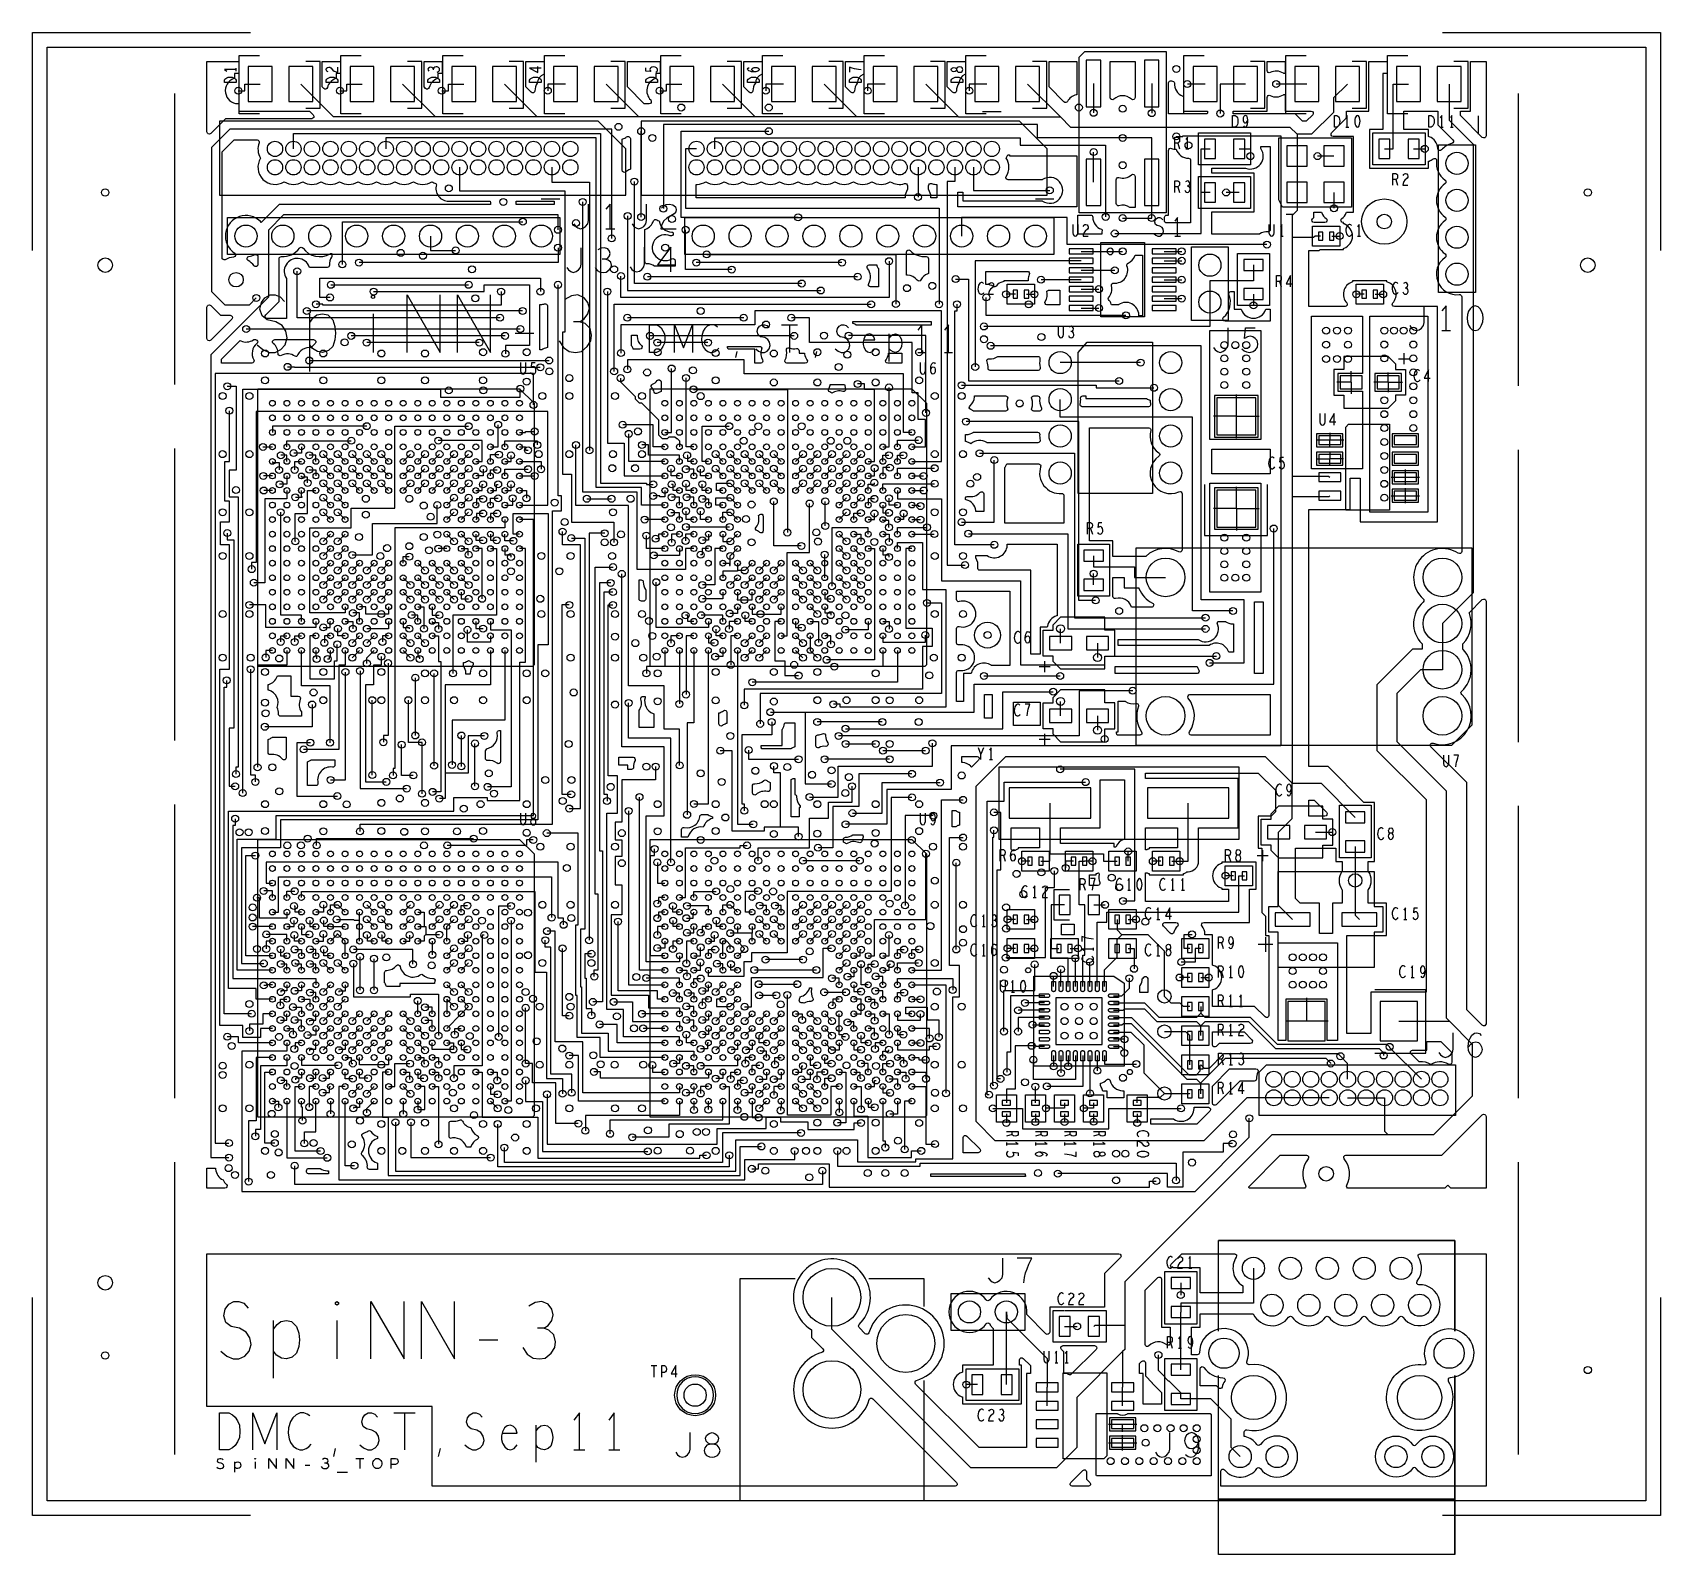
# Model space of a CAD drawing. Extents: x -56 to 56, y -64 to 41.
import ezdxf

# ---------------------------------------------------------------- set-up
doc = ezdxf.new("R2010")
doc.units = 0
doc.layers.get('0').update_dxf_attribs({"linetype": 'CONTINUOUS'})
doc.layers.add('art', color=5, linetype='CONTINUOUS')
doc.layers.add('tap', color=9, linetype='CONTINUOUS')

# ---------------------------------------------------------------- blocks, each defined once
blk = doc.blocks.new('D51')
blk.add_lwpolyline([(-0.9102, -0.4502), (0.9102, -0.4502), (0.9102, 0.4502), (-0.9102, 0.4502)], close=True)
blk = doc.blocks.new('D53')
blk.add_circle((0, 0), 1.56)
blk = doc.blocks.new('D52')
blk.add_lwpolyline([(-1.5002, -1.4252), (1.5002, -1.4252), (1.5002, 1.4252), (-1.5002, 1.4252)], close=True)
blk = doc.blocks.new('D50')
blk.add_circle((0, 0), 0.89)
blk = doc.blocks.new('D49')
blk.add_circle((0, 0), 1.41)
blk = doc.blocks.new('D54')
blk.add_lwpolyline([(-0.9122, -0.6074), (0.9122, -0.6074), (0.9122, 0.6074), (-0.9122, 0.6074)], close=True)
blk = doc.blocks.new('D10')
blk.add_circle((0, 0), 0.25)
blk = doc.blocks.new('D20')
blk.add_lwpolyline([(-0.2794, -0.1524), (0.2794, -0.1524), (0.2794, 0.1524), (-0.2794, 0.1524)], close=True)
blk = doc.blocks.new('D11')
blk.add_circle((0, 0), 0.5)
blk = doc.blocks.new('D21')
blk.add_lwpolyline([(-0.35, 0.125), (0.225, 0.125), (0.2468, 0.1232), (0.2678, 0.1175), (0.2875, 0.1083), (0.3054, 0.0958), (0.3208, 0.0804), (0.3333, 0.0625), (0.3425, 0.0428), (0.3482, 0.0218), (0.35, 0), (0.3482, -0.0217), (0.3425, -0.0427), (0.3333, -0.0625), (0.3208, -0.0803), (0.3054, -0.0957), (0.2875, -0.1082), (0.2678, -0.1174), (0.2468, -0.1231), (0.225, -0.125), (-0.35, -0.125)], close=True)
blk = doc.blocks.new('D30')
blk.add_lwpolyline([(0.35, -0.125), (-0.225, -0.125), (-0.2467, -0.1231), (-0.2677, -0.1174), (-0.2875, -0.1082), (-0.3053, -0.0957), (-0.3207, -0.0803), (-0.3332, -0.0625), (-0.3424, -0.0427), (-0.3481, -0.0217), (-0.35, 0), (-0.3481, 0.0218), (-0.3424, 0.0428), (-0.3332, 0.0625), (-0.3207, 0.0804), (-0.3053, 0.0958), (-0.2875, 0.1083), (-0.2677, 0.1175), (-0.2467, 0.1232), (-0.225, 0.125), (0.35, 0.125)], close=True)
blk = doc.blocks.new('D12')
blk.add_circle((0, 0), 0.2)
blk = doc.blocks.new('D31')
blk.add_circle((0, 0), 1.33)
blk = doc.blocks.new('D40')
blk.add_lwpolyline([(-1.35, -1.275), (1.35, -1.275), (1.35, 1.275), (-1.35, 1.275)], close=True)
blk = doc.blocks.new('D22')
blk.add_lwpolyline([(-0.125, -0.35), (-0.125, 0.225), (-0.1231, 0.2468), (-0.1174, 0.2678), (-0.1082, 0.2875), (-0.0957, 0.3054), (-0.0803, 0.3208), (-0.0625, 0.3333), (-0.0427, 0.3425), (-0.0217, 0.3482), (0, 0.35), (0.0218, 0.3482), (0.0428, 0.3425), (0.0625, 0.3333), (0.0804, 0.3208), (0.0958, 0.3054), (0.1083, 0.2875), (0.1175, 0.2678), (0.1232, 0.2468), (0.125, 0.225), (0.125, -0.35)], close=True)
blk = doc.blocks.new('D13')
blk.add_circle((0, 0), 0.24)
blk = doc.blocks.new('D23')
blk.add_lwpolyline([(0.125, 0.35), (0.125, -0.225), (0.1232, -0.2467), (0.1175, -0.2677), (0.1083, -0.2875), (0.0958, -0.3053), (0.0804, -0.3207), (0.0625, -0.3332), (0.0428, -0.3424), (0.0218, -0.3481), (0, -0.35), (-0.0217, -0.3481), (-0.0427, -0.3424), (-0.0625, -0.3332), (-0.0803, -0.3207), (-0.0957, -0.3053), (-0.1082, -0.2875), (-0.1174, -0.2677), (-0.1231, -0.2467), (-0.125, -0.225), (-0.125, 0.35)], close=True)
blk = doc.blocks.new('D14')
blk.add_circle((0, 0), 0.762)
blk = doc.blocks.new('D41')
blk.add_lwpolyline([(-1.275, -1.35), (1.275, -1.35), (1.275, 1.35), (-1.275, 1.35)], close=True)
blk = doc.blocks.new('D32')
blk.add_circle((0, 0), 0.275)
blk = doc.blocks.new('D24')
blk.add_lwpolyline([(-0.1524, -0.2794), (0.1524, -0.2794), (0.1524, 0.2794), (-0.1524, 0.2794)], close=True)
blk = doc.blocks.new('D42')
blk.add_lwpolyline([(-0.7, -0.7), (0.7, -0.7), (0.7, 0.7), (-0.7, 0.7)], close=True)
blk = doc.blocks.new('D15')
blk.add_circle((0, 0), 0.525)
blk = doc.blocks.new('D33')
blk.add_lwpolyline([(-0.6731, -0.381), (0.6731, -0.381), (0.6731, 0.381), (-0.6731, 0.381)], close=True)
blk = doc.blocks.new('D16')
blk.add_lwpolyline([(-0.8255, -1.2065), (0.8255, -1.2065), (0.8255, 1.2065), (-0.8255, 1.2065)], close=True)
blk = doc.blocks.new('D25')
blk.add_circle((0, 0), 0.175)
blk = doc.blocks.new('D34')
blk.add_lwpolyline([(-0.825, -0.175), (0.825, -0.175), (0.825, 0.175), (-0.825, 0.175)], close=True)
blk = doc.blocks.new('D17')
blk.add_circle((0, 0), 1.99)
blk = doc.blocks.new('D26')
blk.add_lwpolyline([(-2.8, -1.05), (2.8, -1.05), (2.8, 1.05), (-2.8, 1.05)], close=True)
blk = doc.blocks.new('D35')
blk.add_lwpolyline([(-0.5, -1.6), (0.5, -1.6), (0.5, 1.6), (-0.5, 1.6)], close=True)
blk = doc.blocks.new('D36')
blk.add_circle((0, 0), 1.52)
blk = doc.blocks.new('D27')
blk.add_lwpolyline([(-0.762, -0.4572), (0.762, -0.4572), (0.762, 0.4572), (-0.762, 0.4572)], close=True)
blk = doc.blocks.new('D18')
blk.add_lwpolyline([(-0.76, -0.3), (0.76, -0.3), (0.76, 0.3), (-0.76, 0.3)], close=True)
blk = doc.blocks.new('D37')
blk.add_circle((0, 0), 1.04)
blk = doc.blocks.new('D28')
blk.add_circle((0, 0), 0.457)
blk = doc.blocks.new('D19')
blk.add_lwpolyline([(-0.381, -0.6731), (0.381, -0.6731), (0.381, 0.6731), (-0.381, 0.6731)], close=True)
blk = doc.blocks.new('D29')
blk.add_lwpolyline([(-1.6, -1.6), (1.6, -1.6), (1.6, 1.6), (-1.6, 1.6)], close=True)
blk = doc.blocks.new('D38')
blk.add_circle((0, 0), 0.55)
blk = doc.blocks.new('D39')
blk.add_lwpolyline([(-1.2065, -0.4572), (1.2065, -0.4572), (1.2065, 0.4572), (-1.2065, 0.4572)], close=True)

msp = doc.modelspace()

# ---------------------------------------------------------------- linework, layer by layer
at = {"layer": 'art', "color": 3}
for points in [[(-56, 26), (-56, 41), (-41, 41)], [(41, 41), (56, 41), (56, 26)], [(-55, 40), (55, 40), (55, -60), (-55, -60), (-55, 40)], [(-41.8495, 37), (-41.3845, 37), (-41.3845, 37.46), (-40.334, 37.46)], [(-28.2844, 35.2044), (-35.2844, 35.2044), (-37.54, 37.46)], [(-34.8495, 37), (-34.3845, 37), (-34.3845, 37.46), (-33.334, 37.46)], [(-28.2844, 35.2044), (-30.54, 37.46)], [(-27.8495, 37), (-27.3845, 37), (-27.3845, 37.46), (-26.334, 37.46)], [(-21.2844, 35.2044), (-23.54, 37.46)], [(-19.334, 37.46), (-20.5495, 37.46), (-20.5495, 37)], [(-14.2844, 35.2044), (-16.54, 37.46)], [(-12.8495, 37), (-12.3845, 37), (-12.3845, 37.46), (-11.334, 37.46)], [(-6.2844, 35.2044), (-8.54, 37.46)], [(-4.334, 37.46), (-5.5495, 37.46), (-5.5495, 37)], [(0.7156, 35.2044), (-1.54, 37.46)], [(2.666, 37.46), (1.4505, 37.46), (1.4505, 37)], [(7.7156, 35.2044), (5.46, 37.46)], [(9.666, 37.46), (8.4505, 37.46), (8.4505, 37)], [(14.7156, 35.2044), (12.46, 37.46)], [(17, 37.5), (17, 35.48)], [(21, 37.5), (21, 35.455)], [(24.666, 37.46), (23.4505, 37.46)], [(27.46, 37.46), (25.7165, 37.46), (25.7165, 35.4319)], [(31.666, 37.46), (29.563, 37.46)], [(34.46, 37.46), (33.5, 36.5), (33.5, 35.5), (32, 34), (31, 34)], [(37.0094, 33), (37.6154, 33), (37.6154, 37.46), (38.666, 37.46)], [(41.46, 37.46), (41.46, 34.9758), (43.1038, 33.332), (43.1038, 2.4538), (41, 0.35)], [(-21.2844, 35.2044), (-28.2844, 35.2044)], [(-14.2844, 35.2044), (-21.2844, 35.2044)], [(-6.2844, 35.2044), (-14.2844, 35.2044)], [(0.7156, 35.2044), (-6.2844, 35.2044)], [(7.7156, 35.2044), (0.7156, 35.2044)], [(7.7156, 35.2044), (14.7156, 35.2044)], [(14.7156, 35.2044), (15.42, 34.5), (30.5, 34.5), (31, 34)], [(-16.1515, 26.8434), (-16.1515, 34.35), (-42.425, 34.35), (-43.688, 33.087), (-43.688, 23.1902), (-42.7736, 22.2758), (-41.0842, 22.2758), (-40.6116, 22.7484)], [(-38.05, 33), (-38.05, 34.05), (-16.9166, 34.05), (-16.9166, 9.995), (-13.765, 9.995), (-13.765, 9.9172), (-13.3, 9.9172)], [(-12.5, 8.5), (-14.0934, 8.5), (-14.0934, 9.695), (-17.2166, 9.695), (-17.2166, 33.75), (-31.7, 33.75), (-31.7, 33)], [(-14.1265, 28.3096), (-14.1265, 34.215)], [(19, 33.7551), (13.15, 33.7551), (13.15, 34.68), (-12.5965, 34.68), (-12.5965, 28.887)], [(-3.328, 28.287), (-11.37, 28.287), (-11.37, 34.215), (-5.3444, 34.215)], [(-9.05, 33), (-9.05, 33.75), (11.95, 33.75), (11.95, 33.2451), (17.83, 33.2451), (17.83, 28.3178)], [(22.6855, 33.86), (23.1505, 33.86), (23.1505, 33.8981), (29.885, 33.8981), (29.885, -8.0634), (7.1994, -8.0634), (7.1994, -11.0565), (2.765, -11.0565), (2.765, -13.4584), (-0.0663, -13.4584)], [(21, 30.7), (21, 33.7551), (19, 33.7551)], [(31, 34), (31, 32.5)], [(-10.32, 33), (-11.07, 33), (-11.07, 28.917), (6.367, 28.917), (6.367, 22.3134)], [(17, 30.7), (17, 32.7801)], [(24.4034, 30), (24.4034, 33), (25.0094, 33)], [(27.016, 33), (27.787, 33), (27.787, 32.5)], [(31, 32.5), (31, 30)], [(33.54, 32.5), (32.405, 32.5)], [(39.016, 33), (39.787, 33)], [(-26.62, 31.73), (-26.62, 30.1172), (-19.383, 30.1172), (-19.383, 20.395), (-19.5416, 20.395), (-19.5416, 10.6344), (-18.9284, 10.6344), (-18.9284, 7.325), (-16.0033, 7.325), (-16.0033, 5.933)], [(-20.27, 31.73), (-20.27, 30.7172), (-17.6816, 30.7172), (-17.6816, 12.2625)], [(4.92, 31.73), (4.92, 29.682)], [(7.46, 31.73), (7.46, 30.747), (6.933, 30.747), (6.933, 4.37), (8.1559, 4.37)], [(8.73, 31.73), (8.73, 30.147), (13.987, 30.147)], [(-3.0828, 23.7369), (-14.5915, 23.7369), (-14.5915, 30.7472)], [(21, 28.2384), (21, 30.7)], [(-10.5, 5.5), (-11.075, 5.5), (-11.075, 4.075), (-14.3934, 4.075), (-14.3934, 9.395), (-18.1466, 9.395), (-18.1466, 29.3522)], [(18.46, 27.18), (24.4034, 27.18), (24.4034, 30)], [(25.0094, 30), (24.4034, 30)], [(27.016, 30), (26.1204, 30)], [(31, 30), (31, 28.7528), (30.6578, 28.4106)], [(33.54, 30), (33.54, 28.91)], [(-19.848, 27.4322), (-19.848, 28.452), (-38.7239, 28.452), (-39.767, 27.4089), (-39.767, 22.7958), (-43.725, 18.8378), (-43.725, -36.3884), (-42.4889, -36.3884)], [(-15.0565, 28.3824), (-15.0565, 23.2576), (-1.775, 23.2576)], [(28.93, 26.415), (15.187, 26.415), (15.187, 28.287), (7.92, 28.287), (7.92, 27)], [(19, 28.2384), (21, 28.2384)], [(30.6578, 28.4106), (30.6578, 26.8986)], [(-34.687, 25.0543), (-34.687, 27.987), (-22.27, 27.987)], [(-28.62, 27), (-28.62, 26.013), (-26.8947, 26.013)], [(-7.8956, 24.6955), (-11.07, 24.6955), (-11.07, 27.4322)], [(32.238, 27), (32.1366, 26.8986), (30.6578, 26.8986)], [(30.6578, 26.8986), (30.6578, 10.4902)], [(32.619, 27), (32.238, 27)], [(33.381, 27), (33.9234, 27)], [(-19.848, 26.2022), (-19.848, 25.1784), (-33.535, 25.1784)], [(16.15, 25.95), (19, 25.95)], [(21.85, 25.95), (23.065, 25.95)], [(2.93, 25.2722), (2.93, 22.7855), (-15.5215, 22.7855), (-15.5215, 24.2484)], [(-0.3178, 25.1784), (-10.3333, 25.1784)], [(-9.616, 25.7372), (3.395, 25.7372), (3.395, 22.3206)], [(16.15, 25.3), (8.8534, 25.3), (8.8534, 17.9964)], [(16.15, 24.65), (18.46, 24.65)], [(21.85, 25.3), (23.065, 25.3)], [(28, 25.016), (28, 23.9154), (25, 23.9154), (25, 22.46)], [(-23.8337, 21.3834), (-37.793, 21.3834), (-37.793, 24.5784)], [(-35.535, 22.7784), (-36.24, 22.7784), (-36.24, 24.115), (-21.0542, 24.115), (-21.0542, 23.185)], [(-35.475, 23.65), (-26, 23.65)], [(-33.465, -13.9517), (-33.465, -13.4584), (-20.2228, -13.4584), (-20.2228, 8.0956), (-19.6131, 8.0956), (-19.6131, 9.1344), (-19.848, 9.1344), (-19.848, 23.65)], [(-32.535, 23.185), (-24.935, 23.185), (-24.935, 23.65), (-21.8192, 23.65), (-21.8192, 19.4785), (-23.4643, 19.4785), (-23.4643, 18.9076)], [(0.765, 24.2019), (-13.6974, 24.2019)], [(7.5107, 24.0422), (8.3884, 24.0422), (8.3884, 17.037), (18.76, 17.037)], [(16.15, 24), (13.3884, 24)], [(21.85, 24), (23.065, 24)], [(-23.762, 23.185), (-23.762, 22.255), (-36.0339, 22.255), (-36.0339, 22.3134), (-36.4989, 22.3134)], [(-16.4516, 23.185), (-16.4516, 12.765), (-15.3033, 12.765), (-15.3033, 10.5), (-12.5, 10.5)], [(25, 22.46), (25, 20.7834), (9.4538, 20.7834)], [(19.225, 21.5484), (9.6184, 21.5484), (9.6184, 22.7856)], [(11.619, 23), (10.982, 23)], [(12.381, 23), (12.9234, 23)], [(16.15, 23.35), (17.365, 23.35)], [(21.85, 22.7), (23.065, 22.7)], [(28, 23.0094), (28, 22.2384)], [(35.619, 23), (35.0766, 23)], [(36.381, 23), (36.9234, 23)], [(-22.2842, 21.8484), (-37.129, 21.8484)], [(-15.9866, 17.695), (-15.9866, 22.3134), (1.695, 22.3134)], [(4.5, 11.5), (6.5416, 11.5), (6.5416, 21.8484), (-6.305, 21.8484), (-6.305, 20.9026), (-15.5216, 20.9026), (-15.5216, 18.9527)], [(-7.07, 21.3834), (-15.0745, 21.3834)], [(4.5, 12.5), (5.4301, 12.5), (5.4301, 14.3751), (4.925, 14.3751), (4.925, 16.225), (4.525, 16.225), (4.525, 19.6727), (-2.535, 19.6727), (-2.535, 21.3834), (-3.793, 21.3834)], [(10.1685, 5.765), (7.4584, 5.765), (7.4584, 21.8484), (7.6066, 21.8484), (7.6066, 22.3134)], [(16.15, 22.05), (17.365, 22.05)], [(32, 11), (32, 21.5), (35.5, 21.5), (35.5, 17.5492), (33.8096, 17.5492), (33.8096, 16.3344), (35.5, 16.3344), (35.5, 11), (32, 11)], [(36, 8), (36, 21.5), (40, 21.5), (40, 8), (36, 8)], [(-22.444, 20.6026), (-41.3025, 20.6026)], [(25, 13), (25, 20.5), (28.5, 20.5), (28.5, 13), (25, 13)], [(-23.4937, 20.1376), (-34.07, 20.1376)], [(-25.2635, 19.6726), (-33.01, 19.6726)], [(-3.6, 20.1376), (-13.518, 20.1376)], [(-9.53, 19.6726), (-13.0211, 19.6726)], [(5.465, 14.8401), (5.465, 20.1534), (0.1472, 20.1534)], [(24.9817, -2.3564), (27.3535, -2.3564), (27.3535, 1.9772), (24.4085, 1.9772), (24.4085, 19.452), (9.9188, 19.452)], [(-38.4522, 18.0066), (-37.9872, 18.0066), (-37.9872, 17.9776), (-21.07, 17.9776)], [(-36.9639, 18.4426), (-20.459, 18.4426)], [(4.5, 13.5), (3.925, 13.5), (3.925, 17.5263), (-7.035, 17.5263), (-7.035, 18.4877), (-15.0761, 18.4877), (-15.0761, 17.8266)], [(20.23, 18.3), (14.7, 18.3)], [(-21.535, 15.39), (-21.535, 17.5416), (-43.425, 17.5416), (-43.425, -35.3884), (-42.4889, -35.3884)], [(-15.5411, 17.23), (-15.5411, 16.9661), (-14.5416, 15.9666), (-14.5416, 15.8073), (-14.2693, 15.535), (-14.11, 15.535), (-12.925, 14.35), (-12.925, 13.3239), (-12.6761, 13.075), (-12.3239, 13.075), (-12.1989, 13.2), (-11.8011, 13.2), (-11.6761, 13.075), (-11.65, 13.075), (-11.5, 12.925), (-11.5, 12.5)], [(-12.5, 13.5), (-12.0306, 13.5), (-12.0306, 17.8914)], [(-10.5, 12.5), (-11.035, 12.5), (-11.035, 17.2417)], [(1.5, 11.5), (1.925, 11.5), (1.925, 16.4562), (1.23, 16.4562), (1.23, 16.8263), (0.765, 16.8263)], [(34.7218, 16.9418), (33.7312, 16.9418)], [(34.7218, 16.9418), (34.7218, 17.7038)], [(34.7218, 16.9418), (34.7218, 16.1544)], [(37.2618, 16.9418), (36.2746, 16.9418)], [(37.2618, 16.9418), (37.2618, 17.6242)], [(37.2618, 16.9418), (38.249, 16.9418)], [(37.2618, 16.9418), (37.2618, 16.2594)], [(-42.6015, 16.6694), (-41.9934, 16.6694), (-41.9934, 10.895), (-42.4716, 10.895), (-42.4716, 9.065), (-41.8584, 9.065), (-41.8584, -9.5416), (-42.0066, -9.5416), (-42.0066, -10.0066)], [(-41.5416, -11.3116), (-41.5416, 16.465), (-27.9249, 16.465), (-27.9249, 15.925), (-22.4455, 15.925), (-22.4455, 16.5044)], [(-10.5252, 16.4561), (-4.07, 16.4561), (-4.07, 6.6101)], [(2.5, 12.5), (2.925, 12.5), (2.925, 16.5912)], [(7.9234, 16.737), (17.187, 16.737), (17.187, 16.5646), (21.1481, 16.5646)], [(26.5885, 1.2122), (23.8085, 1.2122), (23.8085, 14.537), (14.7, 14.537), (14.7, 15.75)], [(26.8224, 14.605), (26.8224, 16.1052)], [(-39.5, -27.5), (-40.3116, -27.5), (-40.3116, -28.1369), (-41.5416, -28.1369), (-41.5416, -27.31), (-43.125, -27.31), (-43.125, -2.7934), (-42.4584, -2.7934), (-42.4584, 5.765), (-43.0716, 5.765), (-43.0716, 7.3344), (-42.4584, 7.3344), (-42.4584, 8.765), (-42.7716, 8.765), (-42.7716, 11.495), (-42.4584, 11.495), (-42.4584, 14.99)], [(-22.5, 8.5), (-20.5463, 8.5), (-20.5463, 14.925), (-40.6116, 14.925), (-40.6116, 4.555), (-40.9266, 4.555), (-40.9266, 4.09)], [(26.8224, 14.605), (25.2472, 14.605)], [(26.8224, 13.1048), (26.8224, 14.605)], [(26.8224, 14.605), (28.3976, 14.605)], [(-33.01, 13.925), (-39.5, 13.925), (-39.5, 13.5)], [(-34.5, 1.5), (-34.5, 1.075), (-36.925, 1.075), (-36.925, 6.925), (-34.075, 6.925), (-34.075, 8.295), (-31.075, 8.295), (-31.075, 13.925), (-26, 13.925)], [(-24.5, 12.5), (-23.9649, 12.5), (-23.9649, 14.025)], [(-22.5, 13.5), (-22.075, 13.5), (-22.075, 13.56), (-21.4591, 13.56)], [(-12.5, 12.5), (-13.3116, 12.5), (-13.3116, 14.025), (-15.3936, 14.025)], [(-9.5, 11.5), (-9.925, 11.5), (-9.925, 13.925), (-8.07, 13.925)], [(17.141, 1.9384), (15.987, 1.9384), (15.987, 14.237), (8.2234, 14.237)], [(33.2486, 13.462), (33.2486, 12.954)], [(-40.1466, 12.5), (-39.5, 12.5)], [(-38.5, 12.5), (-38.5, 12.925), (-34.07, 12.925)], [(-37.5, 12.5), (-37.5, 12.075), (-38.035, 12.075)], [(-25.5, 11.5), (-25.075, 11.5), (-25.075, 12.93), (-28.0828, 12.93)], [(-23.5, 12.5), (-23.5, 12.925), (-21.28, 12.925), (-21.28, 12.63)], [(-22.5, 12.5), (-22.075, 12.5), (-22.075, 12.265), (-21.91, 12.265)], [(-11.4824, -9.4117), (-11.4824, -6.9265), (-12.535, -6.9265), (-12.535, -3.9349), (-14.9934, -3.9349), (-14.9934, 8.465), (-18.6116, 8.465), (-18.6116, 12.63)], [(-12.5, 11.5), (-14.9794, 11.5), (-14.9794, 13.395)], [(-11.5, 11.5), (-11.5, 11.925), (-13.6116, 11.925), (-13.6116, 12.63), (-14.0766, 12.63)], [(3.5, 12.5), (3.5, 12.965), (4.9651, 12.965)], [(33.2486, 12.954), (32.3088, 12.954)], [(34.2138, 12.954), (33.2486, 12.954)], [(33.2486, 12.4968), (33.2486, 12.954)], [(-39.5, 11.5), (-39.5, 11.425), (-39.035, 11.425), (-39.035, 10.9172)], [(-38.5, 11.5), (-38.5, 11.925), (-38.9172, 11.925)], [(-37.965, 10.9172), (-37.965, 11.5), (-37.5, 11.5)], [(-36.5, 11.5), (-36.5, 11.925), (-36.9639, 11.925)], [(-36, 12), (-35.5, 11.5)], [(-35, 12), (-34.5, 11.5)], [(-34, 12), (-33.5, 11.5)], [(-33, 12), (-32.5, 11.5)], [(-32, 12), (-31.5, 11.5)], [(-30, 12), (-30.5, 11.5)], [(-29, 12), (-29.5, 11.5)], [(-28, 12), (-28.5, 11.5)], [(-27, 12), (-27.5, 11.5)], [(-26, 12), (-26.5, 11.5)], [(-24.5, 11.5), (-24.5, 11.965), (-23.9172, 11.965)], [(-23.5, 11.5), (-23.075, 11.5), (-23.075, 11.9172)], [(-22.5, 11.5), (-21.0113, 11.5), (-21.0113, 10.965)], [(-10.5, 11.5), (-10.925, 11.5), (-10.925, 11.9172), (-10.965, 11.9172)], [(-9, 12), (-8.5, 11.5)], [(-8, 12), (-7.5, 11.5)], [(-7, 12), (-6.5, 11.5)], [(-6, 12), (-5.5, 11.5)], [(-5, 12), (-4.5, 11.5)], [(-3, 12), (-3.5, 11.5)], [(-2, 12), (-2.5, 11.5)], [(-1, 12), (-1.5, 11.5)], [(0, 12), (-0.5, 11.5)], [(1, 12), (0.5, 11.5)], [(2.5, 11.5), (2.5, 11.925), (2.9172, 11.925)], [(3.5, 11.5), (3.5, 11.925), (3.9172, 11.925)], [(7.9234, 7.325), (10.1685, 7.325), (10.1685, 11.595)], [(9.1534, 12.06), (15.687, 12.06), (15.687, 0.7472), (24.7015, 0.7472)], [(32.3088, 11.684), (33.2486, 11.684)], [(33.2486, 12.1412), (33.2486, 11.684)], [(34.1884, 11.684), (33.2486, 11.684)], [(33.2486, 11.2268), (33.2486, 11.684)], [(-39.5, 10.5), (-40.1183, 10.5)], [(-38.5, 10.5), (-38.5, 9.925), (-39, 9.925)], [(-37.075, 10.0239), (-37.075, 10.425), (-37.5, 10.425), (-37.5, 10.5)], [(-36.9649, 10.925), (-36.5, 10.925), (-36.5, 10.5)], [(-36, 11), (-35.5, 10.5)], [(-35, 11), (-34.5, 10.5)], [(-34, 11), (-33.5, 10.5)], [(-33, 11), (-32.5, 10.5)], [(-32, 11), (-31.5, 10.5)], [(-30, 11), (-30.5, 10.5)], [(-29, 11), (-29.5, 10.5)], [(-28, 11), (-28.5, 10.5)], [(-27, 11), (-27.5, 10.5)], [(-26, 11), (-26.5, 10.5)], [(-24.992, 10.9761), (-24.992, 10.5), (-25.5, 10.5)], [(-24.5, 10.5), (-24.5, 10.9172), (-24.035, 10.9172)], [(-23.5, 10.5), (-23.5, 10.965), (-21.9054, 10.965)], [(-22.5, 10.5), (-21.4568, 10.5)], [(-11.5, 10.5), (-12.07, 10.5), (-12.07, 11)], [(-10.5, 10.5), (-10.5, 10.965), (-11.0515, 10.965)], [(-9.5, 10.5), (-10.035, 10.5), (-10.035, 10.9761)], [(-9, 11), (-8.5, 10.5)], [(-8, 11), (-7.5, 10.5)], [(-7, 11), (-6.5, 10.5)], [(-6, 11), (-5.5, 10.5)], [(-5, 11), (-4.5, 10.5)], [(-3, 11), (-3.5, 10.5)], [(-2, 11), (-2.5, 10.5)], [(-1, 11), (-1.5, 10.5)], [(0, 11), (-0.5, 10.5)], [(1, 11), (0.5, 10.5)], [(1.5, 10.5), (1.93, 10.5), (1.93, 11.035)], [(2.9825, 11.075), (2.5, 11.075), (2.5, 10.5)], [(3.5, 10.5), (3.5, 11.035), (6.0603, 11.035)], [(4.5, 10.5), (5.2985, 10.5)], [(30.6578, 10.4902), (33.1724, 10.4902), (33.2486, 10.414)], [(30.6578, 10.4902), (30.6578, 9.0932)], [(37.4634, 10.414), (38.4486, 10.414)], [(38.4486, 10.414), (38.4486, 10.9392)], [(38.4486, 9.8888), (38.4486, 10.414)], [(38.4486, 10.414), (39.4338, 10.414)], [(-38.5, 9.5), (-38.5, 8.925), (-40.0116, 8.925), (-40.0116, 3.16), (-40.7766, 3.16)], [(-39.5, 9.5), (-40.0918, 9.5)], [(-37.9174, 6), (-37.925, 6), (-37.925, 7.925), (-37.075, 7.925), (-37.075, 9.5), (-36.5, 9.5)], [(-37.9172, 9.0351), (-37.4522, 9.0351), (-37.4522, 9.075), (-37.5, 9.075), (-37.5, 9.5)], [(-36, 10), (-35.5, 9.5)], [(-36, 9), (-35.5, 8.5)], [(-35, 10), (-34.5, 9.5)], [(-35, 9), (-34.5, 8.5)], [(-34, 10), (-33.5, 9.5)], [(-33, 10), (-32.5, 9.5)], [(-32, 10), (-31.5, 9.5)], [(-30, 10), (-30.5, 9.5)], [(-29, 10), (-29.5, 9.5)], [(-28, 10), (-28.5, 9.5)], [(-27, 10), (-27.5, 9.5)], [(-27, 9), (-27.5, 8.5)], [(-26, 10), (-26.5, 9.5)], [(-26, 9), (-26.5, 8.5)], [(-25.5, 9.5), (-25.075, 9.5), (-25.075, 9.9172), (-25, 9.9172)], [(-24.5, 9.5), (-24.075, 9.5), (-24.075, 9.9172), (-23.965, 9.9172)], [(-24.5, 8.5), (-24.5, 8.965), (-23.9649, 8.965)], [(-23.5, 9.5), (-23.075, 9.5), (-23.075, 9.9192)], [(-23.5, 8.5), (-22.9649, 8.5), (-22.9649, 8.965)], [(-22.5, 9.5), (-22.0178, 9.5), (-22.0178, 8.9657)], [(-12.5, 9.5), (-12.5, 9.075), (-12.835, 9.075), (-12.835, 9.1261), (-13.3, 9.1261)], [(-11.5, 9.5), (-11.925, 9.5), (-11.925, 9.9172), (-12.035, 9.9172)], [(-11.5, 8.5), (-11.5, 9.035), (-12.035, 9.035)], [(-10.5, 9.5), (-11.0351, 9.5), (-11.0351, 9.965)], [(-10.5, 8.5), (-10.5, 9.035), (-11.0001, 9.035)], [(-9.5, 9.5), (-9.925, 9.5), (-9.925, 9.93)], [(-8.5, 8.5), (-9, 8.5), (-9, 9), (-8, 9)], [(-8.5, 9.5), (-8.95, 9.5), (-8.95, 10), (-8, 10)], [(-8, 10), (-7.5, 9.5)], [(-8, 9), (-7.5, 8.5)], [(-7, 10), (-6.5, 9.5)], [(-6, 10), (-5.5, 9.5)], [(-5, 10), (-4.5, 9.5)], [(-3, 10), (-3.5, 9.5)], [(-2, 10), (-2.5, 9.5)], [(-1, 10), (-1.5, 9.5)], [(0, 10), (-0.5, 9.5)], [(0, 9), (-0.5, 8.5)], [(1, 10), (0.5, 9.5)], [(1, 9), (0.5, 8.5)], [(1.5, 9.5), (1.5, 9.925), (1.9172, 9.925), (1.9172, 10.035)], [(2.5, 9.5), (2.5, 9.965), (6.0635, 9.965)], [(3.5, 8.5), (2.925, 8.5), (2.925, 8.965)], [(3.5, 9.5), (3.5, 8.925), (6.5417, 8.925), (6.5417, 3.29), (11.9685, 3.29), (11.9685, -2.4906), (17.77, -2.4906), (17.77, -1.8914), (25.4467, -1.8914)], [(4.5, 9.5), (5.3082, 9.5)], [(25, 2.5), (25, 10), (28.5, 10), (28.5, 2.5), (25, 2.5)], [(26.8224, 8.255), (26.8224, 9.7552)], [(30.6578, 9.0932), (33.1978, 9.0932), (33.2486, 9.144)], [(30.6578, 9.0932), (30.6578, -10.6426)], [(37.4634, 9.144), (38.4486, 9.144)], [(38.4486, 9.144), (38.4486, 9.6692)], [(38.4486, 8.6188), (38.4486, 9.144)], [(38.4486, 9.144), (39.4338, 9.144)], [(-22.5, 6.5), (-22.925, 6.5), (-22.925, 7.925), (-20.5228, 7.925), (-20.5228, -1.1116), (-21.235, -1.1116), (-21.235, -13.1584), (-38.935, -13.1584), (-38.935, -15.075), (-41.625, -15.075), (-41.625, -23.035), (-40.09, -23.035)], [(-37.5, 0.5), (-37.5, 0.925), (-38.925, 0.925), (-38.925, 8)], [(-36, 8), (-35.5, 7.5)], [(-35, 8), (-34.5, 7.5)], [(-34.005, 5.07), (-32.605, 5.07), (-32.605, 7.23), (-28.1529, 7.23), (-28.1529, 8.5001)], [(-27, 8), (-27.5, 7.5)], [(-26, 8), (-26.5, 7.5)], [(-25, 8.9172), (-25.465, 8.9172), (-25.465, 8.5), (-25.5, 8.5)], [(-25, 7.9172), (-25.465, 7.9172), (-25.465, 7.5), (-25.5, 7.5)], [(-24.035, 7.9172), (-24.5, 7.9172), (-24.5, 7.5)], [(-17.8634, 8.93), (-16.1683, 8.93)], [(-11.5, 7.5), (-11.5, 7.965), (-12.0828, 7.965)], [(-10.5, 7.5), (-11.035, 7.5), (-11.035, 8.0751)], [(-9.5, 7.5), (-10.035, 7.5), (-10.035, 8.0751)], [(-9.9172, 8.925), (-9.5, 8.925), (-9.5, 8.5)], [(-8.5, 7.5), (-8.5, 8), (-8, 8)], [(-8, 8), (-7.5, 7.5)], [(-3.1125, 5.69), (-5, 5.69), (-5, 8.7526)], [(-4.5, -0.5), (-4.075, -0.5), (-4.075, 5.225), (-2.535, 5.225), (-2.535, 8.6026)], [(-1.465, 7.0651), (-1.465, 8.7488)], [(0, 8), (-0.5, 7.5)], [(0.5, 7.5), (0.5, 7.95), (0.9872, 7.95)], [(1.9172, 8.925), (1.5, 8.925), (1.5, 8.5)], [(1.5, 7.5), (1.925, 7.5), (1.925, 7.9172)], [(2.5, 8.5), (2.5, 7.965), (2.9172, 7.965)], [(3.93, 7.9173), (3.93, 7.5), (3.5, 7.5)], [(4.5, 8.5), (4.925, 8.5), (4.925, 8.425), (5.09, 8.425)], [(26.8224, 8.255), (25.2472, 8.255)], [(26.8224, 8.255), (26.8224, 6.7548)], [(26.8224, 8.255), (28.3972, 8.255)], [(-39.5, -23.5), (-41.925, -23.5), (-41.925, -14.475), (-39.235, -14.475), (-39.235, -12.8584), (-21.535, -12.8584), (-21.535, 7.5), (-22.5, 7.5)], [(-23.5, 7.5), (-23.5, 6.93), (-31.075, 6.93), (-31.075, -9.6316), (-31.1956, -9.6316), (-31.1956, -10.0966)], [(-12.5, 7.5), (-13.8853, 7.5)], [(-11.035, 6.99), (-8.0401, 6.99)], [(-2.835, -5.7459), (8.7785, -5.7459), (8.7785, -3.8115), (29.395, -3.8115), (29.395, 6.8835)], [(1.5, 6.5), (1.5, 6.925), (-1, 6.925), (-1, 2.9172)], [(2.9172, 6.965), (2.9172, 7.43), (2.5, 7.43), (2.5, 7.5)], [(3.5, 6.5), (3.5, 6.965), (5.5355, 6.965)], [(4.5, 7.5), (5.09, 7.5)], [(-42.6066, 6.5694), (-42.6066, 6.1044), (-42.1584, 6.1044), (-42.1584, -6.8416), (-42.4716, -6.8416), (-42.4716, -10.8466), (-42.06, -10.8466)], [(-36, 6), (-35.5, 6.5)], [(-35, 6), (-34.5, 6.5)], [(-27, 6), (-27.5, 6.5)], [(-26, 6), (-26.5, 6.5)], [(-25.5, 6.5), (-25.5, 6.075), (-25, 6.075)], [(-24.5, 6.5), (-24.5, 6.075), (-24.07, 6.075)], [(-22.9173, 6.035), (-23.5, 6.035), (-23.5, 6.5)], [(-19.0736, -12.3766), (-18.3056, -12.3766), (-18.3056, 5.765), (-19.5386, 5.765), (-19.5386, 6.6755)], [(-18.9284, 6.23), (-18.0056, 6.23), (-18.0056, -20.675), (-18.3116, -20.675), (-18.3116, -24.635), (-18.2215, -24.635), (-18.2215, -27.8201), (-16.3869, -27.8201), (-16.3869, -29.075), (-10.5, -29.075), (-10.5, -29.5)], [(-16.6334, 6.56), (-17.7056, 6.56), (-17.7056, -21.44)], [(-12.5, 5.5), (-13.765, 5.5), (-13.765, 6.398)], [(-12.5, 6.5), (-12.925, 6.5), (-12.925, 6.1815), (-13.135, 6.1815)], [(-11.5, 6.5), (-12.035, 6.5), (-12.035, 5.9173)], [(-10.5, 6.5), (-11.075, 6.5), (-11.075, 6.035)], [(-9.5, 6.5), (-9.5, 6.075), (-9.9172, 6.075)], [(-8.5, 6.5), (-8.5, 6), (-8, 6)], [(-8, 6), (-7.5, 6.5)], [(3.5, 5.5), (3.5, 5.925), (5.225, 5.925), (5.225, 2.69), (6.8416, 2.69), (6.8416, -5.4028), (-0.44, -5.4028), (-0.44, -5.2009), (-0.905, -5.2009)], [(0, 6), (-0.5, 6.5)], [(0.5, 6.5), (0.9872, 6.5), (0.9872, 6)], [(2.5, 6.5), (2.925, 6.5), (2.925, 5.965)], [(4.5, 6.5), (6.0386, 6.5)], [(8.3884, 6.53), (15.23, 6.53), (15.23, -0.0178), (24.7015, -0.0178)], [(-39.5, -25.5), (-40.6115, -25.5), (-40.6115, -24.7555), (-42.525, -24.7555), (-42.525, -12.5584), (-27.005, -12.5584), (-27.005, -11.6116), (-24.7145, -11.6116), (-24.7145, -11.8165), (-22.475, -11.8165), (-22.475, -2.3116), (-22.075, -2.3116), (-22.075, 5.5), (-22.5, 5.5)], [(-36, 5), (-35.5, 5.5)], [(-36, 4), (-35.5, 4.5)], [(-35, 5), (-34.5, 5.5)], [(-35, 4), (-34.5, 4.5)], [(-34, 4), (-33.5, 4.5)], [(-33, 4), (-32.5, 4.5)], [(-32, 4), (-31.5, 4.5)], [(-30.5, 4.5), (-30.5, 4.95), (-30.0828, 4.95)], [(-29, 4), (-29.5, 4.5)], [(-28, 4), (-28.5, 4.5)], [(-27.5, 5.5), (-28.09, 5.5)], [(-27, 4), (-27.5, 4.5)], [(-24.5, 5.5), (-24.075, 5.5), (-24.075, 0.925), (-27.075, 0.925), (-27.075, -3.0766)], [(-26.5, 5.5), (-26.05, 5.5), (-26.05, 5.0828), (-26, 5.0828)], [(-26, 4), (-26.5, 4.5)], [(-25.075, 2.05), (-25.075, 5.5), (-25.5, 5.5)], [(-23.5, 5.5), (-23.5, 5.075), (-23.0828, 5.075), (-23.0828, 4.925)], [(-11.5, 5.5), (-11.5, 5.035), (-13.2558, 5.035)], [(-9.5, 5.5), (-9.925, 5.5), (-9.925, 5.0828), (-10.035, 5.0828)], [(-8.5, 5.5), (-9.05, 5.5), (-9.05, 3), (-9.9172, 3)], [(-8.5, 4.5), (-8.05, 4.5), (-8.05, 4.3499), (-8, 4.3499), (-8, 5)], [(-8, 5), (-7.5, 5.5)], [(-7.5, 4.5), (-7.5, 3.95)], [(4.5, 5.5), (4.075, 5.5), (4.075, 0.02), (5.8931, 0.02), (5.8931, -1.235), (5.225, -1.235), (5.225, -4.1584), (-7.035, -4.1584), (-7.035, -5.2776)], [(-7, 4), (-6.5, 4.5)], [(-6, 4), (-5.5, 4.5)], [(-5, 4), (-4.5, 4.5)], [(-3, 4), (-3.5, 4.5)], [(-2, 4), (-2.5, 4.5)], [(-1.5, 4.5), (-1.5, 5.09)], [(-1.5, 3.5), (-1.5, 4.5)], [(1.5, 5.5), (1.925, 5.5), (1.925, -2.1466), (-1.37, -2.1466)], [(0, 5), (-0.5, 5.5)], [(0, 4), (-0.5, 4.5)], [(1, 5), (0.5, 5.5)], [(1, 4), (0.5, 4.5)], [(2.5, 5.5), (2.5, 5.075), (2.9172, 5.075), (2.9172, 4.925)], [(17, 5.016), (17, 4.2454), (19.825, 4.2454), (19.825, 3.525), (21.95, 3.525)], [(-36, 3), (-35.5, 3.5)], [(-35, 3), (-34.5, 3.5)], [(-34, 3), (-33.5, 3.5)], [(-33, 3), (-32.5, 3.5)], [(-32, 3), (-31.5, 3.5)], [(-30, 3), (-30.5, 3.5)], [(-29, 3), (-29.5, 3.5)], [(-28, 3), (-28.5, 3.5)], [(-27, 3), (-27.5, 3.5)], [(-26, 3), (-26.5, 3.5)], [(-17.3516, -23.935), (-17.3516, -23.47), (-17.0816, -23.47), (-17.0816, -18.275), (-17.2887, -18.275), (-17.2887, 4.23), (-16.064, 4.23)], [(-11.5, -22.5), (-11.5, -22.925), (-13.7775, -22.925), (-13.7775, -12.8778), (-12.535, -12.8778), (-12.535, -8.1265), (-15.4584, -8.1265), (-15.4584, 3.765)], [(-7.5, 3.95), (-8.5, 3.95), (-8.5, 3.5)], [(-8, 3), (-7.5, 3.5)], [(-7, 4), (-7.49, 4), (-7.49, 3.95), (-7.5, 3.95)], [(-7, 3), (-6.5, 3.5)], [(-6, 3), (-5.5, 3.5)], [(-5, 3), (-4.5, 3.5)], [(-3, 3), (-3.5, 3.5)], [(-2, 3), (-2.5, 3.5)], [(0, 3), (-0.5, 3.5)], [(1, 3), (0.5, 3.5)], [(17, 3.0094), (17, 3.7804)], [(-36, 2), (-35.5, 2.5)], [(-35, 2), (-34.5, 2.5)], [(-34, 2), (-33.5, 2.5)], [(-33, 2), (-32.5, 2.5)], [(-32, 2), (-31.5, 2.5)], [(-30, 2), (-30.5, 2.5)], [(-29, 2), (-29.5, 2.5)], [(-28, 2), (-28.5, 2.5)], [(-27, 2), (-27.5, 2.5)], [(-26.5, 2.5), (-26.5, 2.05), (-26, 2.05)], [(-16.224, 3.145), (-16.9887, 3.145), (-16.9887, -15.275), (-16.7816, -15.275), (-16.7816, -25.675), (-17.4509, -25.675)], [(-16.0737, 2.515), (-16.6887, 2.515), (-16.6887, -11.3941), (-16.4732, -11.3941), (-16.4732, -11.8591)], [(-9.5, 0.5), (-9.5, 0.075), (-13.09, 0.075), (-13.09, 3.195)], [(-8.5, 2.5), (-8.5, 2.05), (-9.9172, 2.05)], [(-7.5, 2.5), (-7.5, 2.05), (-7.525, 2.05), (-7.525, 1.9694), (-7.035, 1.9694)], [(-7.035, 1.9694), (-6.5, 1.9694), (-6.5, 2.5)], [(-6, 2), (-5.5, 2.5)], [(-5, 2), (-4.5, 2.5)], [(-3, 2), (-3.5, 2.5)], [(-2, 2), (-2.5, 2.5)], [(-1.5, 2.5), (-1.5, 2.05), (-1.0828, 2.05)], [(0, 2), (-0.5, 2.5)], [(1, 2), (0.5, 2.5)], [(-36.5, 0.5), (-36.5, 0.075), (-39.9605, 0.075), (-39.9605, 1.63), (-41.0766, 1.63)], [(-32, 1), (-33.075, 1), (-33.075, 1.5), (-33.5, 1.5)], [(-31.5, 1.5), (-31.5, 1), (-32, 1)], [(-29.5, 1.5), (-29.075, 1.5), (-29.075, -0.01)], [(-28.5, 1.5), (-28.5, 0.93), (-28.0175, 0.93)], [(-19.0766, 1.63), (-19.587, 1.63), (-19.587, -11.3941), (-18.9414, -11.3941)], [(-11.5, -28.5), (-11.5, -28.075), (-15.3341, -28.075), (-15.3341, -26.2044), (-16.4816, -26.2044), (-16.4816, -12.705), (-15.7587, -12.705), (-15.7587, -10.1215), (-16.3887, -10.1215), (-16.3887, 1.63), (-16.0736, 1.63)], [(-7.5, 1.5), (-7.5, 1.0394), (-8.035, 1.0394)], [(-6.5, 1.5), (-6.5, 1), (-5.9172, 1)], [(5.5355, 1.765), (6.5416, 1.765), (6.5416, -4.4584), (-5.94, -4.4584), (-5.94, -6.5516)], [(-5.9172, 1), (-4.5, 1), (-4.5, 1.5)], [(-2.5, 1.5), (-2, 1)], [(-1.5, 1.5), (-1.5, 1.075), (-1.0828, 1.075), (-1.0828, 0.925)], [(28.0787, -3.0863), (28.0787, 1.8498), (28.6698, 1.8498), (28.6698, -3.0863), (28.0787, -3.0863)], [(-36, 0.0828), (-35.535, 0.0828), (-35.535, 0.5), (-35.5, 0.5)], [(-34.5, -0.5), (-34.995, -0.5), (-34.995, 0)], [(-34.5, 0.5), (-33.9649, 0.5), (-33.9649, -0.01)], [(-33.5, 0.5), (-33.5, 1.075), (-33.965, 1.075)], [(-31.5, 0.5), (-31.5, -0.01), (-33.0001, -0.01)], [(-30.5, 0.5), (-30.5, 0.075), (-30.0828, 0.075), (-30.0828, -0.01)], [(-29.5, 0.5), (-29.5, 0.93), (-29.9172, 0.93)], [(-28.5, 0.5), (-28.5, 0.43), (-28.07, 0.43), (-28.07, -0.035)], [(-25.5, 0.5), (-25.5, 0), (-25, 0)], [(-24.5, 0.5), (-24.5, -0.075), (-23.075, -0.075), (-23.075, -10.8865), (-24.695, -10.8865)], [(-10.5, 0.5), (-10.925, 0.5), (-10.925, 0.92), (-11.075, 0.92)], [(-8.5, 0.5), (-8.5, 0.925), (-10, 0.925)], [(-7.5, 0.5), (-8.075, 0.5), (-8.075, -0.035)], [(-6.5, 0.5), (-6.965, 0.5), (-6.965, 0.92)], [(-4.5, 0.5), (-4.925, 0.5), (-4.925, -2.2215), (-4.235, -2.2215), (-4.235, -3.2284), (-3.3, -3.2284)], [(-3.5, 0.5), (-3.5, 0.0651), (-3.0789, 0.0651)], [(-2.5, 0.5), (-1.925, 0.5), (-1.925, -0.965)], [(1.5, 0.5), (1.5, -0.075), (-0.0828, -0.075)], [(2.5, 0.5), (2.93, 0.5), (2.93, -0.035)], [(41, 0.35), (41, -2.825)], [(-38.925, -0.9172), (-38.925, -0.5), (-38.5, -0.5)], [(-37.9649, -0.9172), (-37.9649, -0.5), (-37.5, -0.5)], [(-36.5, -0.5), (-36.925, -0.5), (-36.925, -3.4515), (-35.2351, -3.4515), (-35.2351, -2.2215), (-35.035, -2.2215), (-35.035, -1.0828)], [(-35.5, -0.5), (-35.925, -0.5), (-35.925, -0.9761)], [(-34, -1), (-33.5, -0.5)], [(-33, -1), (-32.5, -0.5)], [(-31.5, -0.5), (-31.925, -0.5), (-31.925, -0.9172)], [(-30, -1), (-30.5, -0.5)], [(-29, -1), (-29.5, -0.5)], [(-28.5, -0.5), (-28.075, -0.5), (-28.075, -2.2549), (-27.905, -2.2549), (-27.905, -11.2291), (-28.475, -11.2291)], [(-24.5, -0.5), (-24.5, -0.925), (-26.075, -0.925), (-26.075, -0.0828)], [(-11.5, -0.5), (-12.075, -0.5), (-12.075, -1.0025)], [(-10.5, -0.5), (-11.035, -0.5), (-11.035, -4.5349)], [(-9.5, -0.5), (-9.5, -0.97), (-9.0828, -0.97)], [(-8.5, -0.5), (-8.9649, -0.5), (-8.9649, -0.04)], [(-7.5, -0.5), (-7.965, -0.5), (-7.965, -2.49)], [(-7, -1), (-6.5, -0.5)], [(-6, -1), (-5.5, -0.5)], [(-3, -1), (-3.5, -0.5)], [(-2.5, -0.5), (-2.5, -1.5)], [(-1.075, -1.0799), (-1.075, -0.5), (-1.5, -0.5)], [(2.5, -0.5), (2.5, -0.925), (5.4281, -0.925), (5.4281, -0.445)], [(14.73, -1), (14.73, -0.0094)], [(17.27, -1), (17.27, -1.9906)], [(-38.5, -1.5), (-38.5, -2.5215), (-40.5215, -2.5215), (-40.5215, -9.5416)], [(-39.5, -1.5), (-39.9606, -1.5), (-39.9606, -1.9869)], [(-35.535, -7.8465), (-35.535, -3.9284), (-37.5, -3.9284), (-37.5, -1.5)], [(-34.5, -1.5), (-34.5, -2.5215), (-34.9351, -2.5215), (-34.9351, -8.3116), (-37.3506, -8.3116)], [(-36.5, -1.5), (-36.5, -1.925), (-36.46, -1.925), (-36.46, -2.09)], [(-35.7001, -2.09), (-35.575, -2.09), (-35.575, -1.925), (-35.5, -1.925), (-35.5, -1.5)], [(-34, -2), (-33.5, -1.5)], [(-32.01, -1.93), (-32.01, -2.5215), (-32.535, -2.5215), (-32.535, -3.8584), (-33.095, -3.8584), (-33.095, -10.5421), (-31.6606, -10.5421)], [(-33, -2.395), (-33, -2), (-32.5, -1.5)], [(-30, -2), (-30.5, -1.5)], [(-29.5, -1.5), (-29.5, -1.95), (-29.37, -1.95), (-29.37, -2.09)], [(-24.5, -1.5), (-24.5, -3.8584), (-27.605, -3.8584), (-27.605, -9.9466)], [(-23.5, -1.5), (-23.5, -6.2885), (-27.14, -6.2885), (-27.14, -9.3766)], [(-12.5, -1.5), (-12.5, -2.6116), (-13.7634, -2.6116), (-13.7634, -3.0766)], [(-11.5, -1.5), (-11.5, -5.1791)], [(-10.5, -1.5), (-10.5, -6.4915), (-10.9649, -6.4915), (-10.9649, -12.8073)], [(-10.4999, -12.0618), (-9.5, -12.0618), (-9.5, -1.5)], [(-8.5, -1.5), (-8.5, -1.925), (-9.035, -1.925)], [(-7.5, -1.5), (-7.5, -13.4584), (-6.4185, -13.4584)], [(-7, -2), (-6.5, -1.5)], [(3.5, -1.5), (3.5, -3.6934), (-6.4825, -3.6934)], [(-6, -2), (-5.5, -1.5)], [(-3, -2), (-3.5, -1.5)], [(-2, -2), (-2.5, -1.5)], [(2.5, -1.5), (2.5, -2.6116), (-0.8431, -2.6116)], [(-40.665, -10.5466), (-40.665, -10.0816), (-40.9865, -10.0816), (-40.9865, -2.7934)], [(-35.4956, -10.4071), (-34.4701, -10.4071), (-34.4701, -2.9865)], [(-33.465, -2.9118), (-33.465, -11.0071), (-30.2656, -11.0071)], [(-31.54, -2.3755), (-31.54, -2.8405), (-31.535, -2.8405), (-31.535, -7.3534), (-31.865, -7.3534), (-31.865, -7.8184)], [(-28.37, -9.4308), (-28.37, -3.0766)], [(9.4534, -3.2564), (14.7, -3.2564)], [(41.478, -27), (41.275, -26.797), (41.275, -11.176), (37.8968, -7.7978), (37.8968, -4.445), (39.5224, -2.8194), (40.9944, -2.8194), (41, -2.825)], [(-40.9266, -26.49), (-42.825, -26.49), (-42.825, -4.0234), (-42.6417, -4.0234), (-42.6417, -3.5584)], [(-29.6694, -3.3766), (-29.6694, -7.3534)], [(19.69, -4.2765), (16.017, -4.2765), (16.017, -7.3834), (-0.5439, -7.3834)], [(-0.0692, -6.8884), (10.7584, -6.8884), (10.7584, -4.3445), (14.2189, -4.3445)], [(-36.765, -5.2234), (-36.765, -6.7534), (-40.0184, -6.7534)], [(-32.63, -10.0771), (-32.63, -4.9234)], [(-29.2006, -7.8255), (-30.145, -7.8255), (-30.145, -4.9234)], [(-12.075, -16.0828), (-12.075, -7.5265), (-14.9934, -7.5265), (-14.9934, -5.1117)], [(9.5037, -6.1632), (9.5037, -4.5367), (10.0332, -4.5367), (10.0332, -6.1632), (9.5037, -6.1632)], [(11.4836, -6.6582), (11.4836, -5.0697), (13.3178, -5.0697), (13.3178, -6.6582), (11.4836, -6.6582)], [(14.73, -6), (14.73, -5.0094)], [(-5.1427, -6.4234), (-5.1427, -7.3166), (-7.2, -7.3166), (-7.2, -12.0634), (-7.035, -12.0634), (-7.035, -12.5284)], [(-5.2375, -5.7459), (-2.835, -5.7459)], [(-2.835, -5.7459), (-2.835, -10.6865), (-1.0306, -10.6865)], [(2.465, -6.4234), (-2.0153, -6.4234)], [(17.27, -6), (17.27, -6.9906)], [(-29.2006, -11.3565), (-29.2006, -7.8255)], [(-24.9101, -7.3833), (-26.0306, -7.3833), (-26.0306, -9.9466), (-27.605, -9.9466)], [(-26.4956, -9.4816), (-26.4956, -7.3535)], [(-36.8856, -7.8466), (-37.8156, -7.8466), (-37.8156, -11.5215), (-35.0306, -11.5215)], [(-29.8104, -10.0966), (-30.61, -10.0966), (-30.61, -7.9825)], [(-25.5656, -10.8466), (-25.5656, -7.9008)], [(-4.535, -13.665), (-5.6535, -13.665), (-5.6535, -13.9234), (-7.8656, -13.9234), (-7.8656, -8.4019), (-8.6828, -8.4019)], [(-6.735, -8.3576), (-6.735, -8.9866), (-3.3, -8.9866)], [(-2.5429, -11.5866), (-0.5656, -11.5866), (-0.5656, -9.4516), (5.914, -9.4516), (5.914, -7.8897)], [(-0.0594, -7.9309), (2, -7.9309)], [(2.5044, -8.3959), (5.4396, -8.3959)], [(29.4, -32.27), (27.547, -32.27), (24.5872, -35.2298), (10.2362, -35.2298), (8.9154, -33.909), (8.9154, -10.8458), (10.9578, -8.8034), (12.0556, -8.8034), (12.0706, -8.7884), (28.8036, -8.7884), (30.6578, -10.6426)], [(-27.605, -9.9466), (-27.605, -11.6941), (-28.01, -11.6941)], [(-13.1334, -9.4915), (-13.1334, -10.4116), (-15.4587, -10.4116), (-15.4587, -13.305), (-15.9227, -13.305), (-15.9227, -14.535), (-15.4584, -14.535), (-15.4584, -15.6693), (-15.9227, -15.6693), (-15.9227, -17.635), (-15.4584, -17.635), (-15.4584, -19.6878), (-16.1816, -19.6878), (-16.1816, -25.2099), (-13.6116, -25.2099), (-13.6116, -26.075), (-11.5, -26.075), (-11.5, -26.5)], [(-4.535, -13.665), (-4.535, -9.9166), (-4.995, -9.9166), (-4.995, -9.4516)], [(4.5001, -9.9915), (0.8511, -9.9915), (0.8511, -12.2284), (-0.935, -12.2284), (-0.935, -15.075), (-1.9606, -15.075)], [(2.9694, -8.9866), (-1.4956, -8.9866)], [(19.017, -18.7306), (19.846, -18.7306), (19.846, -9.6784), (14.7, -9.6784)], [(-6.075, -15.97), (-6.075, -15.075), (-2.535, -15.075), (-2.535, -13.04), (-1.235, -13.04), (-1.235, -11.9284), (0.3861, -11.9284), (0.3861, -10.8466)], [(0.4114, -12.6934), (2.465, -12.6934), (2.465, -10.5915), (6.4344, -10.5915)], [(9.8054, -32.0664), (9.6816, -32.0664), (9.6816, -11.875), (10.8404, -11.875), (10.8404, -10.56), (16.452, -10.56)], [(29.73, -14), (30.6578, -13.0722), (30.6578, -10.6426)], [(30.6578, -10.6426), (32.6586, -10.6426), (35, -12.984)], [(-12.5, -23.5), (-14.2425, -23.5), (-14.2425, -11.5866)], [(4.5029, -11.6116), (3.065, -11.6116), (3.065, -18.075), (-4.075, -18.075), (-4.075, -22.3), (-6.5249, -22.3), (-6.5249, -22.93), (-7.075, -22.93), (-7.075, -23.925), (-9.5, -23.925), (-9.5, -23.5)], [(4.5, -23.5), (6.5417, -23.5), (6.5417, -11.7804), (8.0191, -11.7804)], [(14, -12), (14, -15.4956)], [(22.9234, -16), (23.5, -16), (23.5, -12)], [(-42.06, -13.08), (-42.06, -13.545), (-42.225, -13.545), (-42.225, -24.075), (-36.5, -24.075), (-36.5, -24.5)], [(-14.9927, -12.5386), (-14.9927, -24.5), (-12.5, -24.5)], [(5.9694, -12.8656), (4.0306, -12.8656), (4.0306, -19.0414)], [(10.5921, -30.9714), (10.3631, -30.9714), (10.3631, -16.6), (10.6117, -16.6), (10.6117, -12.64), (10.1466, -12.64)], [(-36.455, -14.91), (-36.455, -14.445), (-25.6553, -14.445)], [(-31.0306, -33.9584), (-31.0306, -37.3285), (-7.605, -37.3285), (-7.605, -35.1584), (0.765, -35.1584), (0.765, -36.6884), (4.7656, -36.6884), (4.7656, -36.475), (7.3065, -36.475), (7.3065, -25.325), (7.7715, -25.325), (7.7715, -23.175), (7.0835, -23.175), (7.0835, -14.37), (8.0191, -14.37)], [(-21.5545, -14.535), (-22.0195, -14.535), (-22.0195, -14.91), (-27.465, -14.91)], [(-12.5, -29.5), (-16.9503, -29.5), (-16.9503, -28.1201), (-18.5215, -28.1201), (-18.5215, -25.235), (-18.6116, -25.235), (-18.6116, -20.375), (-18.4634, -20.375), (-18.4634, -14.07), (-20.6193, -14.07)], [(-3.3, -14.31), (-3.3, -13.665), (-4.535, -13.665)], [(10.1466, -31.4364), (10.0631, -31.4364), (10.0631, -14.335), (10.1467, -14.335), (10.1467, -13.87)], [(30.6886, -20), (29.73, -19.0414), (29.73, -14)], [(32.27, -14), (33.422, -14)], [(-39.5, -22.5), (-41.325, -22.5), (-41.325, -15.615), (-40.665, -15.615)], [(-12.5, -22.5), (-13.4775, -22.5), (-13.4775, -15.6178), (-13.2013, -15.6178), (-13.2013, -15.1528)], [(-11.5, -18.5), (-11.075, -18.5), (-11.075, -15.075), (-7.31, -15.075), (-7.31, -14.91), (-6.845, -14.91)], [(1.5, -22.5), (1.925, -22.5), (1.925, -20), (5.465, -20), (5.465, -15.4899)], [(13.381, -16), (14, -16), (14, -15.4956)], [(14, -15.4956), (17.6884, -15.4956), (17.6884, -16), (18.619, -16)], [(19.381, -16), (19.381, -15.3306)], [(35, -14.9906), (35, -17.3228)], [(-19.466, -20.375), (-19.466, -19.91), (-19.8284, -19.91), (-19.8284, -16.075), (-39.925, -16.075), (-39.925, -17.5), (-39.5, -17.5)], [(-13.0125, -16.0828), (-13.0125, -17.5), (-12.5, -17.5)], [(0.9172, -15.97), (-3, -15.97)], [(7.5485, -22.07), (7.5485, -16.105)], [(10.9605, -22.63), (13.6884, -22.63), (13.6884, -17.8019), (14.3, -17.8019), (14.3, -16.6675)], [(12.619, -16), (12.0766, -16)], [(15.619, -16), (15.0766, -16), (15.0766, -16.465)], [(16.25, -24.625), (16.25, -22.47), (16.3884, -22.47), (16.3884, -18.998), (16.0036, -18.998), (16.0036, -16), (16.381, -16)], [(16.9234, -16), (16.381, -16)], [(21.619, -16), (21.0766, -16)], [(22.381, -16), (22.9234, -16)], [(-39.5, -19.5), (-39.075, -19.5), (-39.075, -17.075), (-20.2934, -17.075), (-20.2934, -19.8802)], [(17.25, -24.625), (17.25, -20.2043), (17.922, -20.2043), (17.922, -19.4956), (26.9964, -19.4956), (26.9964, -17), (27.381, -17)], [(26.619, -17), (26.0766, -17)], [(35, -17.3228), (35, -19.714), (35.286, -20)], [(-38.5, -19.5), (-38.5, -19.925), (-40.395, -19.925), (-40.395, -18.51), (-40.56, -18.51)], [(-39.5, -18.5), (-39.5, -18.045), (-40.095, -18.045)], [(-38.5, -18.5), (-38.5, -18.0639), (-37.965, -18.0639)], [(-37.5, -18.5), (-37.5, -18.075), (-21.445, -18.075), (-21.445, -23.6249), (-20.64, -23.6249), (-20.64, -30.9477), (-19.5386, -30.9477), (-19.5386, -31.9975)], [(-35.99, -18.9936), (-35.99, -19.5), (-36.5, -19.5)], [(-35.5, -19.5), (-35.5, -19), (-35, -19)], [(-35, -19), (-34.5, -19.5)], [(-33, -19), (-32.5, -19.5)], [(-32, -19), (-31.5, -19.5)], [(-30, -19), (-30.5, -19.5)], [(-28, -19), (-28.5, -19.5)], [(-27, -19), (-27.5, -19.5)], [(-12.5, -18.5), (-12.925, -18.5), (-12.925, -18.9172), (-13.0125, -18.9172)], [(-10.5, -18.5), (-10.5, -18.075), (-8.9666, -18.075)], [(-8.5, -19.5), (-8.5, -19), (-8, -19)], [(-8, -19), (-7.5, -19.5)], [(-6.5, -19.5), (-6.95, -19.5), (-6.95, -18.05), (-6.08, -18.05)], [(-3, -19), (-3.5, -19.5)], [(-2, -19), (-2.5, -19.5)], [(-1, -19), (-1.5, -19.5)], [(0, -19), (-0.5, -19.5)], [(1, -19), (0.5, -19.5)], [(15.0094, -19), (14.0765, -19), (14.0765, -22)], [(17.016, -19), (17.787, -19)], [(-38.5, -20.5), (-38.005, -20.5), (-38.005, -20.0828)], [(-37.5, -19.5), (-37.925, -19.5), (-37.925, -19.0828), (-38.005, -19.0828)], [(-36.93, -20.0828), (-36.93, -20.5), (-36.5, -20.5)], [(-35.5, -20.5), (-35.9606, -20.5), (-35.9606, -20.08)], [(-35.0774, -20), (-33.9242, -20), (-33.8742, -20.05), (-33.5, -20.05)], [(-33.5, -20.05), (-33.5, -19.5)], [(-33.5, -20.5), (-33.5, -20.05)], [(-33, -20), (-32.5, -20.5)], [(-32, -20), (-31.5, -20.5)], [(-30, -20), (-30.5, -20.5)], [(-29.5, -19.5), (-29.05, -19.5), (-29.05, -20.5)], [(-28, -20), (-28.5, -20.5)], [(-27, -20), (-27.5, -20.5)], [(-26.5, -19.5), (-26.5, -19.05), (-26.0828, -19.05)], [(-26, -20), (-26.5, -20.5)], [(-23.925, -28.0828), (-23.925, -19.075), (-23.0828, -19.075)], [(-23.075, -20.0828), (-23.075, -32.5), (-23.5, -32.5)], [(-12.5, -25.5), (-13.0116, -25.5), (-13.0116, -24.9099), (-15.7166, -24.9099), (-15.7166, -20.1528)], [(-12.5, -19.5), (-12.925, -19.5), (-12.925, -19.9172), (-13.0125, -19.9172)], [(-11.5, -19.5), (-11.9474, -19.5), (-11.9474, -19.0789)], [(-11.5, -20.5), (-11.925, -20.5), (-11.925, -20.0828)], [(-11.0174, -19.9172), (-10.5524, -19.9172), (-10.5524, -19.575), (-10.5, -19.575), (-10.5, -19.5)], [(-9.5, -19.5), (-9.5, -19.075), (-10.9798, -19.075)], [(-8.5, -20.5), (-8.95, -20.5), (-8.95, -20.0828)], [(-6, -20), (-5.5, -20.5)], [(-5.5, -19.5), (-5.5, -19.05), (-5.9774, -19.05)], [(-5, -20), (-4.5, -20.5)], [(-4.5, -19.5), (-4.5, -19.05), (-4.9172, -19.05)], [(-3, -20), (-3.5, -20.5)], [(-2, -20), (-2.5, -20.5)], [(-1, -20), (-1.5, -20.5)], [(0, -20), (-0.5, -20.5)], [(1, -20), (0.5, -20.5)], [(11.619, -20), (11.0766, -20)], [(12.381, -20), (12.9234, -20)], [(18.619, -20), (18.619, -20.2692)], [(19.381, -20), (19.9234, -20)], [(-39.5, -20.5), (-40.86, -20.5)], [(-38.5, -21.5), (-38.5, -21.035), (-39.9172, -21.035)], [(-37.5, -21.5), (-37.9887, -21.5), (-37.9887, -21.0828)], [(-37.5, -20.5), (-37.5, -21.035), (-36.9649, -21.035)], [(-36.5, -21.5), (-35.9899, -21.5), (-35.9899, -21.01)], [(-35.5, -20.5), (-34.5, -20.5)], [(-35.5, -21.5), (-35.05, -21.05), (-35.05, -21.0294), (-35.0306, -21.01)], [(-35.0306, -21.01), (-35.0306, -20.9828)], [(-35.0306, -21.01), (-34.99, -21.01), (-34.5, -21.5)], [(-33.5, -21.5), (-33.5, -20.5)], [(-32.5, -21.5), (-32.95, -21.5), (-32.95, -21.0828), (-33, -21.0828)], [(-31.5, -21.5), (-31.95, -21.5), (-31.95, -21.0828), (-32, -21.0828)], [(-30.5, -21.5), (-30.05, -21.5), (-30.05, -21.0828)], [(-29.5, -20.5), (-29.05, -20.5)], [(-28.95, -21.05), (-29.05, -21.15), (-29.05, -21.5), (-29.5, -21.5)], [(-29.05, -20.5), (-28.95, -20.5), (-28.95, -21.05)], [(-28.95, -21.05), (-28.01, -21.05)], [(-27.5, -21.5), (-27.5, -20.5)], [(-24.9175, -21.0828), (-25.075, -21.0828), (-25.075, -30.075), (-27.0128, -30.075), (-27.0128, -30.925)], [(-26.5, -21.5), (-26.05, -21.5), (-26.05, -21.07)], [(-11.5, -31.5), (-11.5, -31.925), (-18.1436, -31.925), (-18.1436, -28.4201), (-20.04, -28.4201), (-20.04, -20.8102), (-20.6037, -20.8102)], [(-12.5, -20.5), (-13.0125, -20.5), (-13.0125, -21.0828)], [(-10.9798, -20.9172), (-10.5148, -20.9172), (-10.5148, -20.5), (-10.5, -20.5)], [(-9.5, -20.5), (-9.925, -20.5), (-9.925, -20.9172), (-10.035, -20.9172)], [(-9.5, -21.5), (-9.075, -21.5), (-9.075, -21.0828)], [(-7.5, -20.95), (-8, -20.95)], [(-7.5, -20.5), (-7.5, -20.95)], [(-6.5, -20.95), (-7.5, -20.95)], [(-6.5, -20.5), (-6.5, -20.95)], [(-6.5, -21.5), (-6.5, -20.95)], [(-6, -21), (-5.5, -21.5)], [(-5, -21), (-4.5, -21.5)], [(-3, -21), (-3.5, -21.5)], [(-2, -21), (-2.5, -21.5)], [(-1, -21), (-1.5, -21.5)], [(0, -21), (-0.5, -21.5)], [(1, -21), (0.5, -21.5)], [(2.5, -22.5), (2.93, -22.5), (2.93, -21.0828)], [(14.8017, -21.0704), (14.8017, -20.3233), (15.6632, -20.3233), (15.6632, -21.0704), (14.8017, -21.0704)], [(18.619, -20.2692), (18.619, -20.7272), (18.9484, -21.0566)], [(18.619, -22), (18.619, -21.386), (18.9484, -21.0566)], [(20.7518, -21.0566), (18.9484, -21.0566)], [(21.8722, -25.2984), (21.8722, -22.177), (20.7518, -21.0566)], [(23.619, -22), (23.2416, -22), (23.2416, -21.0306), (23.7715, -21.0306)], [(-39.5, -21.5), (-39.925, -21.5), (-39.925, -22.035)], [(-38.935, -22.0589), (-38.935, -22.5), (-38.5, -22.5)], [(-37.965, -22.07), (-37.5, -22.07), (-37.5, -22.5)], [(-36.5, -22.5), (-36.5, -22.07), (-36.9172, -22.07)], [(-35.5, -22.5), (-35.95, -22.5), (-35.95, -22.07)], [(-34.5, -22.5), (-34.5, -21.5)], [(-29.8306, -23.085), (-29.8306, -22.07), (-33.93, -22.07)], [(-28.5, -21.5), (-28.5, -22.44)], [(-27, -22), (-27.5, -22.5)], [(-26, -22), (-26.5, -22.5)], [(-18.9086, -31.925), (-18.9086, -30.6477), (-20.34, -30.6477), (-20.34, -21.9052), (-20.7253, -21.9052), (-20.7253, -21.4402)], [(-19.0766, -26.63), (-19.5416, -26.63), (-19.5416, -22.465), (-19.5386, -22.465), (-19.5386, -22)], [(-17.5466, -22.37), (-18.0116, -22.37), (-18.0116, -24.035), (-17.9215, -24.035), (-17.9215, -26.14), (-17.5466, -26.14), (-17.5466, -26.605)], [(-12.5, -21.5), (-12.5, -21.9761), (-13.0125, -21.9761)], [(-11.5, -21.5), (-11.9474, -21.5), (-11.9474, -22.035)], [(-10.5, -21.5), (-11.0174, -21.5), (-11.0174, -23.035)], [(-10.5, -22.5), (-10.035, -22.5), (-10.035, -21.9249)], [(-9.5, -22.5), (-9.5, -22.075), (-9.035, -22.075)], [(-8.5, -22.5), (-8.5, -21.5)], [(-8, -22.05), (-8, -21.7416), (-8.2416, -21.5), (-8.5, -21.5)], [(-7.5, -21.5), (-7.5, -21.5068), (-7.0358, -21.971), (-7.0358, -22.0472)], [(-7.5, -22.5), (-7.4632, -22.5), (-7.0358, -22.0726), (-7.0358, -22.0472)], [(-7.01, -26.01), (-6.5298, -26.01), (-6.5298, -23.9922), (-1.605, -23.9922), (-1.605, -21.99), (-1.0306, -21.99)], [(0, -22), (-0.5, -22.5)], [(0.5, -22.5), (0.95, -22.5), (0.95, -22.0828), (1, -22.0828)], [(3.5, -22.5), (3.5, -22.075), (3.965, -22.075)], [(4.5, -22.5), (4.5, -22.0677), (5, -22.0677)], [(11.619, -22), (11.0766, -22)], [(12.381, -22), (12.9234, -22)], [(14.0765, -22), (14.619, -22)], [(15.25, -24.625), (15.25, -22.6745), (14.0765, -22.6745), (14.0765, -22)], [(15.381, -22), (15.9234, -22)], [(18.619, -22.606), (18.619, -22)], [(19.381, -22), (19.7834, -22), (19.7834, -23.4)], [(24.381, -22), (23.9964, -22), (23.9964, -22.935), (23.0344, -22.935)], [(29.7022, -28.3282), (29.7019, -28.3279), (29.7019, -21.613), (33.783, -21.613), (33.783, -28.3282), (33.0752, -28.3282), (33.0752, -25.4998), (30.2248, -25.4998), (30.2248, -28.3282), (29.7022, -28.3282)], [(-38.5, -23.5), (-38.5, -23.075), (-38.9172, -23.075)], [(-37.5, -23.5), (-37.5, -23.075), (-37.9172, -23.075), (-37.9172, -23)], [(-36.5, -23.5), (-36.5, -23.075), (-36.9172, -23.075)], [(-36, -23), (-35.5, -23.5)], [(-35, -23), (-34.5, -23.5)], [(-33.93, -23.0448), (-33.93, -25.3394), (-29.9955, -25.3394), (-29.9955, -25.1395), (-28.07, -25.1395), (-28.07, -28)], [(-33.465, -24.8744), (-33.465, -22.5672)], [(-32.5044, -24.8744), (-32.5044, -22.7048)], [(-27, -23), (-27.5, -23.5)], [(-26, -23), (-26.5, -23.5)], [(-11.5, -23.5), (-10.9797, -23.5), (-10.9797, -23.9172)], [(-10.5, -23.5), (-10.0498, -23.5), (-10.0498, -22.965)], [(-8.5, -23.5), (-8.5, -23.05), (-8.9172, -23.05)], [(-7.5, -23.5), (-7.95, -23.5), (-7.95, -23.0828)], [(-7.5, -22.5), (-7.55, -22.5)], [(-6.335, -23.4829), (-2.07, -23.4829)], [(-3, -22.765), (-5.5545, -22.765), (-5.5626, -22.7731), (-5.5707, -22.7731)], [(0, -23), (-0.5, -23.5)], [(0.5, -23.5), (0.5, -23.95), (0.07, -23.95)], [(1.5, -24.5), (1, -24.5), (1, -23.0828)], [(1.5, -23.5), (1.5, -23.075), (1.93, -23.075)], [(2.5, -23.5), (2.925, -23.5), (2.925, -23.0828), (3.035, -23.0828)], [(3.5, -23.5), (3.5, -23), (4.9606, -23)], [(10.8281, -27.715), (10.8281, -24.9), (12.948, -24.9), (12.948, -23.0977)], [(14.75, -24.625), (14.75, -23.4395)], [(15.75, -24.625), (15.75, -22.6745)], [(16.75, -24.625), (16.75, -22.935)], [(17.75, -24.625), (17.75, -23.475), (18.619, -22.606)], [(-39.5, -24.5), (-39.925, -24.5), (-39.925, -24.54), (-40.09, -24.54)], [(-38.5, -24.5), (-38.5, -24.925), (-38.9172, -24.925), (-38.9172, -25.005)], [(-37.5, -24.5), (-37.5, -24.9172), (-37.965, -24.9172)], [(-36, -25), (-35.5, -24.5)], [(-34.5, -24.5), (-34.5, -24.95), (-34.9172, -24.95), (-34.9172, -25)], [(-27, -25), (-27.5, -24.5)], [(-26, -25), (-26.5, -24.5)], [(-11.5, -24.5), (-11.5, -24.035), (-13.7775, -24.035)], [(-10.5, -24.5), (-10.5, -24.07), (-10.0349, -24.07)], [(-9.9172, -24.925), (-9.5, -24.925), (-9.5, -24.5)], [(-9, -25), (-8.5, -24.5)], [(-8, -25), (-7.5, -24.5)], [(-6.035, -24.4572), (-3.3872, -24.4572)], [(-0.5, -24.5), (-0.5, -24.05), (-1, -24.05)], [(0.5, -24.5), (0.5, -24.965), (1, -24.965)], [(2.5, -24.5), (2.5, -23.925), (2, -23.925)], [(3.5, -24.5), (3.5, -24.075), (7.3065, -24.075), (7.3065, -24.86)], [(4.5, -24.5), (6.8415, -24.5), (6.8415, -31.966)], [(14.25, -24.625), (14.25, -23.885)], [(18.375, -25.25), (18.954, -25.25), (19.462, -24.742), (19.462, -24.0536)], [(23.619, -24), (22.9194, -24)], [(24.381, -24), (24.9234, -24)], [(-38.9466, -25.9172), (-38.9466, -25.5), (-38.5, -25.5)], [(-37.5, -25.5), (-36.925, -25.5), (-36.925, -26.0175)], [(-36.5, -25.5), (-36.5, -25.035), (-36.9172, -25.035)], [(-36, -26), (-35.5, -25.5)], [(-35, -26), (-34.5, -25.5)], [(-29.5, -26.5), (-29.5, -25.6045)], [(-27.5, -25.5), (-27.5, -26.5)], [(-27, -26), (-27.5, -25.5)], [(-26, -26), (-26.5, -25.5)], [(-16.0166, -25.6749), (-14.7341, -25.6749), (-14.7341, -27.0305), (-11.5, -27.0305), (-11.5, -27.5)], [(-11.5, -25.5), (-11.5, -25.075), (-11.9474, -25.075)], [(-10.9172, -25.0572), (-10.5, -25.0572), (-10.5, -25.5)], [(-9.5, -25.5), (-9.925, -25.5), (-9.925, -25.9172)], [(-8.5, -25.5), (-8.95, -25.5), (-8.95, -26), (-8, -26)], [(-8, -26), (-7.5, -25.5)], [(-6.01, -25.2222), (-4.8299, -25.2222)], [(-0.5, -31.5), (-1.075, -31.5), (-1.075, -33.465), (-4.07, -33.465), (-4.07, -25.2001)], [(-1.535, -25.01), (-0.0401, -25.01)], [(-0.5, -25.5), (-0.95, -25.5), (-0.95, -25.9172), (-1, -25.9172)], [(1, -26.0395), (1, -25.5), (0.5, -25.5)], [(1.5, -25.5), (1.925, -25.5), (1.925, -25.9172)], [(2.5, -25.5), (2.5, -24.925), (1.9825, -24.925)], [(3.5, -25.5), (3.5, -25.035), (3.965, -25.035)], [(4.5, -25.5), (5.09, -25.5)], [(13.625, -25.25), (11.2931, -25.25), (11.2931, -29.1394), (11.0401, -29.1394), (11.0401, -30.5044)], [(13.625, -25.75), (12.2745, -25.75)], [(13.625, -25.25), (13.6374, -25.25)], [(18.375, -25.75), (20.5101, -25.75), (21.4809, -26.7208), (24.1046, -26.7208), (24.381, -26.4444)], [(23.619, -26), (23.1878, -26), (22.9628, -25.775), (22.3488, -25.775), (21.8722, -25.2984)], [(31.6484, -25.4), (31.65, -25.4016)], [(31.65, -25.4016), (31.65, -27)], [(-39.5, -26.5), (-40.1616, -26.5), (-40.1616, -27.2), (-41.0766, -27.2), (-41.0766, -27.6719)], [(-38.9411, -26.925), (-38.5, -26.925), (-38.5, -26.5)], [(-38.0828, -26.035), (-37.5, -26.035), (-37.5, -26.5)], [(-36.9172, -27.035), (-36.9172, -26.925), (-36.5, -26.925), (-36.5, -26.5)], [(-36, -27), (-35.5, -26.5)], [(-35, -27), (-34.5, -26.5)], [(-34, -27), (-33.5, -26.5)], [(-33, -27), (-32.5, -26.5)], [(-32, -27), (-31.5, -26.5)], [(-30, -27), (-30.5, -26.5)], [(-28.5, -26.5), (-28.5, -26.05), (-29, -26.05)], [(-27.5, -27.5), (-26.5, -26.5)], [(-26.5, -26.5), (-26, -26)], [(-22.075, -29.9172), (-22.075, -26.0828)], [(-12.5, -26.5), (-14.0766, -26.5)], [(-10.5, -26.5), (-10.5, -25.9872), (-11.0157, -25.9872)], [(-9.5, -26.5), (-9.5, -26.925), (-9.9172, -26.925)], [(-9, -27), (-8.5, -26.5)], [(-8, -27), (-7.5, -26.5)], [(-7, -27), (-6.5, -26.5)], [(-6, -27), (-5.5, -26.5)], [(-5, -27), (-4.5, -26.5)], [(-3.5, -26.5), (-3.05, -26.5), (-3.05, -26.9172)], [(-2, -27), (-2.5, -26.5)], [(-1, -27), (-1.5, -26.5)], [(-0.5, -27.5), (-0.5, -26.5)], [(0.5, -26.5), (0.95, -26.5), (0.95, -26.5295), (1, -26.5295), (1, -26.0395)], [(1.5, -26.5), (1.93, -26.5), (1.93, -26.9695)], [(2.5, -26.5), (2.925, -26.5), (2.925, -27.9172)], [(3.5, -26.5), (3.5, -26.925), (5.09, -26.925), (5.09, -26.5045)], [(4.5, -26.5), (4.075, -26.5), (4.075, -26.0395), (5.555, -26.0395), (5.555, -26.9), (6.35, -26.9), (6.35, -28.1006)], [(13.625, -26.25), (11.8095, -26.25)], [(13.625, -26.75), (11.8095, -26.75), (11.8095, -27.715)], [(18.375, -26.25), (19.0382, -26.25), (19.1262, -26.162), (20.4978, -26.162), (21.3614, -27.0256), (24.0792, -27.0256), (24.381, -27.3274)], [(18.375, -26.75), (19.6126, -26.75), (23.5458, -30.6832), (24.0792, -30.6832), (24.3332, -30.4292), (24.3332, -30.1244)], [(24.381, -26), (24.381, -26.4444)], [(24.381, -26.4444), (24.6574, -26.7208), (27.7763, -26.7208), (29.6305, -28.575), (37.1693, -28.575), (37.3634, -28.7691)], [(-38.5, -27.5), (-38.075, -27.5), (-38.075, -27.9172)], [(-37.5, -27.5), (-37.5, -26.925), (-37.965, -26.925)], [(-36.5, -27.5), (-36.5, -27.965), (-37.0828, -27.965)], [(-36, -28), (-35.5, -27.5)], [(-35, -28), (-34.5, -27.5)], [(-34, -28), (-33.5, -27.5)], [(-33, -28), (-32.5, -27.5)], [(-32, -28), (-31.5, -27.5)], [(-30, -28), (-30.5, -27.5)], [(-29, -28), (-29.5, -27.5)], [(-28.5, -27.5), (-28.5, -27.05), (-28.51, -27.05), (-28.51, -26.9499), (-29, -26.9499)], [(-26.95, -27.9299), (-26.95, -27.5), (-26.5, -27.5)], [(-12.5, -28.5), (-15.7869, -28.5), (-15.7869, -27.23), (-16.9859, -27.23)], [(-12.5, -27.5), (-13.989, -27.5)], [(-10.5, -28.5), (-11.0174, -28.5), (-11.0174, -27.9249)], [(-10.5, -27.5), (-10.5, -26.925), (-11.0157, -26.925)], [(-9.5, -27.5), (-9.5, -27.925), (-9.9172, -27.925)], [(-9, -28), (-8.5, -27.5)], [(-8, -28), (-7.5, -27.5)], [(-7, -28), (-6.5, -27.5)], [(-6, -28), (-5.5, -27.5)], [(-5.5, -28.5), (-6, -28.5), (-6, -28)], [(-5, -28), (-4.5, -27.5)], [(-3, -28), (-3.5, -27.5)], [(-2, -28), (-2.5, -27.5)], [(-1, -28), (-1.5, -27.5)], [(-0.07, -28.0828), (-0.3, -28.0828), (-0.3, -27.95), (-0.5, -27.95), (-0.5, -27.5)], [(0.5, -27.5), (0.5, -27.05), (0.07, -27.05), (0.07, -27.0828)], [(1.5, -28.5), (1, -28.5), (1, -28)], [(1.93, -28.035), (1.93, -27.5), (1.5, -27.5)], [(3.5, -27.5), (3.5, -27.925), (3.9172, -27.925)], [(5.72, -28.1929), (5.72, -27.5), (4.5, -27.5)], [(12.797, -27.25), (13.625, -27.25)], [(18.375, -27.25), (18.9526, -27.25), (19.05, -27.1526), (19.5909, -27.1526), (23.4215, -30.9832), (24.0809, -30.9832), (24.381, -31.2833)], [(18.375, -27.75), (19.5712, -27.75), (20.447, -28.6258), (20.447, -30.5534), (21.8722, -31.9786)], [(21.8722, -27.7114), (23.3304, -27.7114), (23.619, -28)], [(23.619, -30), (23.619, -28)], [(24.381, -27.3274), (24.6876, -27.0208), (27.652, -27.0208), (29.5062, -28.875), (36.6474, -28.875), (36.957, -29.1846), (36.957, -29.3624)], [(24.381, -28), (24.381, -27.3274)], [(30.2008, -27), (30.2006, -27.0002)], [(31.65, -27), (30.2008, -27)], [(33.1468, -27), (31.65, -27)], [(33.147, -27.0002), (33.1468, -27)], [(41.478, -27), (43.053, -28.575), (43.053, -32.1564), (40.386, -34.8234), (37.274, -34.8234)], [(38, -27), (41.478, -27)], [(-39.5, -28.5), (-41.8416, -28.5), (-41.8416, -28.075), (-42.6065, -28.075)], [(-38.5, -28.5), (-38.5, -29.075), (-41.5994, -29.075), (-41.5994, -38.722), (23.9833, -38.722), (27.7122, -34.9931), (27.7122, -33.6834)], [(-37.5, -28.5), (-37.925, -28.5), (-37.925, -28.9172), (-37.9872, -28.9172)], [(-36.9172, -29.075), (-36.9172, -28.925), (-36.5, -28.925), (-36.5, -28.5)], [(-36, -29), (-35.5, -28.5)], [(-34.5, -28.5), (-34.5, -28.95), (-34.9172, -28.95), (-34.9172, -29)], [(-34, -29), (-33.5, -28.5)], [(-33, -29), (-32.5, -28.5)], [(-32, -29), (-31.5, -28.5)], [(-30, -29), (-30.5, -28.5)], [(-29, -29), (-29.5, -28.5)], [(-27.05, -28.95), (-28.5, -28.95), (-28.5, -28.5)], [(-27.5, -28.5), (-27.05, -28.5), (-27.05, -28.95)], [(-26.5, -28.5), (-26.5, -28.95), (-26.0828, -28.95)], [(-9.5, -28.5), (-9.57, -28.5), (-9.57, -28.9172), (-10.035, -28.9172)], [(-9, -29), (-8.5, -28.5)], [(-7.5, -28.5), (-7.5, -28.95), (-7.9172, -28.95), (-7.9172, -29)], [(-6.5, -28.5), (-6.5, -28.95), (-6.9172, -28.95), (-6.9172, -29)], [(-5.5, -29.5), (-5.5, -29.075), (-5.9172, -29.075), (-5.9172, -29)], [(-5, -29), (-4.5, -28.5)], [(-3, -29), (-3.5, -28.5)], [(-2, -29), (-2.5, -28.5)], [(-1, -29), (-1.5, -28.5)], [(-0.5, -28.5), (-0.5, -29), (-1, -29)], [(0.5, -28.5), (0.5, -28.965), (1, -28.965)], [(2.5, -28.5), (1.965, -28.5), (1.965, -28.9172)], [(2.5, -29.5), (2.5, -29.075), (2.9211, -29.075), (2.9211, -28.965)], [(3.5, -28.5), (3.5, -28.965), (5.72, -28.965), (5.72, -28.7306), (6.185, -28.7306)], [(4.5, -28.5), (5.09, -28.5)], [(12.7395, -28.6999), (11.5931, -28.6999), (11.5931, -31.6748), (11, -31.6748), (11, -32.619)], [(13.625, -28.75), (13.05, -28.75), (13.05, -28.6999), (12.7395, -28.6999)], [(19.126, -28.25), (18.375, -28.25)], [(18.375, -28.75), (18.8694, -28.75), (19.115, -28.9956), (19.115, -29.185)], [(37.3634, -28.7691), (37.3634, -28.8034), (39.56, -31)], [(-39.5, -29.5), (-40.6116, -29.5), (-40.6116, -33.8584), (-41.1344, -33.8584), (-41.1344, -38.0416)], [(-38.5, -29.5), (-38.5, -30.075), (-40.3116, -30.075), (-40.3116, -34.4584), (-40.6694, -34.4584), (-40.6694, -34.9234)], [(-37.5, -29.5), (-37.5, -30.035), (-34.9649, -30.035)], [(-34.5, -29.5), (-34.075, -29.5), (-34.075, -29.9172), (-33.965, -29.9172)], [(-32, -30), (-33.5, -30), (-33.5, -29.5)], [(-31.5, -29.5), (-31.5, -30), (-32, -30)], [(-31.5, -31.5), (-31.075, -31.5), (-31.075, -29.925), (-30.035, -29.925)], [(-29.5, -29.5), (-29.075, -29.5), (-29.075, -29.9172), (-29, -29.9172)], [(-28.5, -29.5), (-28.07, -29.5), (-28.07, -29.9872)], [(-18.4531, -34.0483), (-20.0057, -34.0483), (-20.0057, -31.2477), (-21.61, -31.2477), (-21.61, -29.9172), (-22.075, -29.9172)], [(-12.5, -32.5), (-18.4436, -32.5), (-18.4436, -29.37), (-19.0766, -29.37)], [(-13.3565, -30.02), (-13.3565, -30.5), (-12.5, -30.5)], [(-11.5, -29.5), (-11.5, -29.925), (-11.9172, -29.925)], [(-10.5, -30.5), (-10.5, -30.075), (-11.035, -30.075)], [(-7.5, -29.5), (-7.5, -30.075), (-10.035, -30.075)], [(-6.5, -29.5), (-6.965, -29.5), (-6.965, -29.9172)], [(-6.5, -30.5), (-6.5, -30.035), (-5.9649, -30.035)], [(-4.925, -29.9825), (-4.925, -29.5), (-4.5, -29.5)], [(-3.5, -30.5), (-3.075, -30.5), (-3.075, -30.0828), (-3, -30.0828)], [(-2.5, -29.5), (-2.5, -30.035), (-2.0175, -30.035)], [(-1.0306, -29.925), (-1.5, -29.925), (-1.5, -29.5)], [(1.5, -30.5), (1.5, -29.925), (1, -29.925)], [(2.5, -30.5), (2.5, -29.925), (3, -29.925)], [(3.5, -29.5), (3.925, -29.5), (3.925, -29.9172)], [(4.5, -29.5), (4.9816, -29.5), (4.9816, -29.6606), (5.4466, -29.6606)], [(15.75, -29.375), (15.75, -31.0255), (12.8545, -31.0255), (12.8545, -29.6566)], [(16.25, -29.375), (16.25, -31.4905), (13.7845, -31.4905)], [(14.25, -29.375), (14.25, -30.115)], [(14.75, -29.375), (14.75, -30.5605)], [(15.25, -29.375), (15.25, -30.115)], [(16.75, -29.375), (16.75, -31.9715)], [(17.25, -29.375), (17.25, -30.415)], [(17.75, -29.375), (17.75, -29.95), (19.9471, -29.95)], [(24.3332, -30.1244), (24.3332, -30.0478), (24.381, -30)], [(33.9852, -29.4132), (33.8328, -29.2608), (25.9409, -29.2608), (24.9503, -30.2514), (24.6324, -30.2514), (24.381, -30)], [(33.3248, -29.9158), (33.3248, -29.8904), (33, -29.5656), (26.0604, -29.5656), (24.381, -31.245), (24.381, -31.2833)], [(34.48, -31), (34.48, -29.908), (33.9852, -29.4132)], [(-39.3306, -35.3884), (-40.0116, -35.3884), (-40.0116, -30.5), (-39.5, -30.5)], [(-38.5, -31.5), (-38.5, -31.075), (-38.9172, -31.075)], [(-37.5, -30.5), (-37.5, -30.925), (-37.9172, -30.925), (-37.9172, -31.035)], [(-36.9172, -30.925), (-36.5, -30.925), (-36.5, -30.5)], [(-36.035, -30.9172), (-35.57, -30.9172), (-35.57, -30.5), (-35.5, -30.5)], [(-33.9649, -30.965), (-34.5, -30.965), (-34.5, -30.5)], [(-32.925, -30.93), (-33.5, -30.93), (-33.5, -30.5)], [(-31.5, -30.5), (-31.925, -30.5), (-31.925, -33.6116), (-31.535, -33.6116), (-31.535, -37.6285), (-7.305, -37.6285), (-7.305, -35.6234), (-5.8572, -35.6234)], [(-30.5, -30.5), (-30.075, -30.5), (-30.075, -31.01)], [(-29.5, -30.5), (-29.5, -30.925), (-29.07, -30.925)], [(-28.5, -30.5), (-28.07, -30.5), (-28.07, -30.9172)], [(-25.5, -30.5), (-25.075, -30.5), (-25.075, -33.6116), (-21.235, -33.6116), (-21.235, -36.4285), (-10.095, -36.4285), (-10.095, -36.229), (-9.63, -36.229)], [(-24.5, -30.5), (-24.0306, -30.5), (-24.0306, -31.0828)], [(-22.075, -31.0828), (-22.075, -32.535), (-20.9057, -32.535), (-20.9057, -35.9635), (-13.6693, -35.9635)], [(-9.5, -30.5), (-9.5, -30.925), (-16.9136, -30.925), (-16.9136, -30.4914), (-17.3786, -30.4914)], [(-8.5, -30.5), (-8.5, -30.9564), (-9, -30.9564)], [(-7.965, -30.9757), (-7.965, -30.5), (-7.5, -30.5)], [(-7.0828, -31.075), (-7.5, -31.075), (-7.5, -31.5)], [(-5.5, -30.5), (-5.5, -31.01), (-6.0025, -31.01)], [(-4.5, -30.5), (-4.5, -31), (-5, -31)], [(-2.5, -30.5), (-2.5, -31.01), (-3.0828, -31.01)], [(-1.5, -30.5), (-2.035, -30.5), (-2.035, -31.01)], [(-1.5, -31.5), (-1.5, -30.925), (-1.023, -30.925)], [(-0.5, -30.5), (-0.035, -30.5), (-0.035, -33.9865), (-0.63, -33.9865)], [(0.5, -30.5), (0.925, -30.5), (0.925, -30.9172), (1, -30.9172)], [(1.5, -31.5), (1.925, -31.5), (1.925, -31.0828), (2.035, -31.0828)], [(2.9411, -30.9714), (3.5, -30.9714), (3.5, -31.5)], [(3.5, -30.5), (4.075, -30.5), (4.075, -30.965)], [(4.5, -30.5), (5.465, -30.5), (5.465, -30.9704)], [(24.381, -32), (24.381, -31.2833)], [(-36.1861, -35.9367), (-37.925, -35.9367), (-37.925, -31.5), (-37.5, -31.5)], [(-36.5, -31.5), (-36.965, -31.5), (-36.965, -32.9172)], [(-36.035, -31.9172), (-35.57, -31.9172), (-35.57, -31.5), (-35.5, -31.5)], [(-34.5, -31.5), (-34.925, -31.5), (-34.925, -37.9285), (-7.005, -37.9285), (-7.005, -36.5234), (-3.5656, -36.5234), (-3.5656, -35.9262)], [(-34, -32), (-33.5, -31.5)], [(-33, -32), (-32.5, -31.5)], [(-30, -32), (-30.5, -31.5)], [(-29.5, -33.09), (-29.01, -33.09), (-29.01, -31.5), (-29.5, -31.5)], [(-28.5, -31.5), (-28.07, -31.5), (-28.07, -35.4717)], [(-24.5, -31.5), (-24.5, -32.035), (-23.9978, -32.035)], [(-20.6057, -32.035), (-20.6057, -35.4524), (-8.9044, -35.4524), (-8.9044, -34.3934), (-5.535, -34.3934), (-5.535, -33.6116), (-4.535, -33.6116), (-4.535, -33.9284), (-2.664, -33.9284), (-2.664, -34.4515), (0.535, -34.4515), (0.535, -33.9998), (1, -33.9998)], [(-8.5, -31.5), (-8.075, -31.5), (-8.075, -34.0934), (-12.235, -34.0934), (-12.235, -34.9874), (-14.739, -34.9874)], [(-10.5, -31.5), (-10.5, -31.925), (-11.035, -31.925)], [(-9.5, -31.5), (-10.035, -31.5), (-10.035, -31.9778)], [(-6.5, -31.5), (-6.5, -31.95), (-6.51, -31.95), (-6.51, -31.925), (-7, -31.925)], [(-6, -32), (-5.5, -31.5)], [(-4.5, -31.5), (-5, -31.5), (-5, -32.0828)], [(-3, -32), (-3.5, -31.5)], [(-2, -32), (-2.5, -31.5)], [(0.5, -31.5), (1, -31.5), (1, -33.0698)], [(2.5, -31.5), (2.5, -31.93), (3, -31.93)], [(4.5, -31.5), (5.465, -31.5), (5.465, -35.4584), (6.0957, -35.4584)], [(13, -32.619), (13, -31.5065)], [(20, -32.619), (20, -32.238), (21.6128, -32.238), (21.8722, -31.9786)], [(21.8722, -31.9786), (23.5976, -31.9786), (23.619, -32)], [(30.67, -32.27), (29.4, -32.27)], [(31.94, -32.27), (30.67, -32.27)], [(33.21, -32.27), (31.94, -32.27)], [(34.48, -32.27), (35.75, -32.27)], [(35.75, -32.27), (37.02, -32.27)], [(37.02, -32.27), (37.02, -34.5694)], [(-39.5, -32.5), (-39.075, -32.5), (-39.075, -32.9315), (-39.0816, -32.9315)], [(-38.5, -32.5), (-38.5, -36.4017), (-35.7211, -36.4017)], [(-37.43, -33.8472), (-37.43, -32.925), (-37.5, -32.925), (-37.5, -32.5)], [(-37.2994, -35.4125), (-37.2994, -34.616), (-36.5, -34.616), (-36.5, -32.5)], [(-35.5, -32.5), (-35.5, -33.3822)], [(-33.8533, -36.9497), (-34.5, -36.9497), (-34.5, -32.5)], [(-33.5, -32.5), (-33.5, -32.95), (-33.93, -32.95), (-33.93, -32.9998)], [(-33, -33.2998), (-33, -33), (-32.5, -32.5)], [(-30.5, -32.5), (-30.5, -33.3946)], [(-29.5, -32.5), (-29.5, -33.09)], [(-24.5, -32.5), (-24, -33)], [(-11.5, -32.5), (-11.5, -33.4934), (-17.9645, -33.4934), (-17.9645, -34.5417)], [(-16.269, -34.7504), (-16.269, -33.7934), (-8.5, -33.7934), (-8.5, -32.5)], [(-10.5, -32.5), (-10.5, -33.1183)], [(-9.5, -33.09), (-9.5, -32.5)], [(-7.5, -32.5), (-7.5, -33.1183)], [(-6.5, -32.5), (-6.5, -33.63), (-6.0449, -33.63)], [(-6, -33), (-5.5, -32.5)], [(-4.5, -32.5), (-4.5, -32.925), (-4.535, -32.925), (-4.535, -33.1466)], [(-3, -33), (-3.5, -32.5)], [(-2, -33), (-2.5, -32.5)], [(-0.5, -32.5), (-0.5, -33.2815)], [(0.5, -32.5), (0.5, -33.5348), (1.465, -33.5348), (1.465, -36.3884), (4.4656, -36.3884), (4.4656, -35.9234), (5.1404, -35.9234)], [(1.5, -32.5), (1.5, -32.925), (1.93, -32.925)], [(2.5, -32.5), (2.5, -35.2297), (2.6694, -35.2297), (2.6694, -35.6947)], [(3.5, -32.5), (3.5, -33.39), (2.9825, -33.39)], [(4.5, -32.5), (4.0006, -32.5), (4.0006, -35.8216)], [(10.068, -33), (12.1044, -33), (12.1044, -34.4048), (18.05, -34.4048), (18.05, -33.0036), (23.0194, -33.0036)], [(11, -33.381), (11, -33.9998)], [(13, -33.381), (13, -33.9398)], [(15, -32.619), (15, -32.9964), (13.727, -32.9964)], [(15, -33.381), (15, -33.9398)], [(17, -32.619), (17, -32.9964), (16.3306, -32.9964)], [(17, -33.381), (17, -33.9234)], [(20, -33.381), (20, -33.9998)], [(-29.965, -33.9584), (-29.965, -36.3884), (-24.4875, -36.3884)], [(-8.07, -36.229), (-8.07, -37.0285), (-24, -37.0285), (-24, -34.0767)], [(-3.129, -34.6934), (-8.535, -34.6934), (-8.535, -36.7285), (-23.535, -36.7285), (-23.535, -35.6976)], [(37.02, -34.5694), (37.274, -34.8234)], [(26.5591, -35.422), (25.9122, -35.422), (25.9122, -36.022), (23.1416, -36.022), (23.1416, -38.422), (22.0767, -38.422), (22.0767, -37.492), (14.5398, -37.492)], [(37.274, -34.8234), (29.2608, -34.8234), (19.1516, -44.9326), (19.1516, -47.9298)], [(-1.6606, -37.2884), (-1.6606, -38.2285), (-37.9643, -38.2285), (-37.9643, -36.9497)], [(-6.5099, -37.159), (-6.0449, -37.159), (-6.0449, -36.8234), (-1.1956, -36.8234), (-1.1956, -38.422), (20.8467, -38.422), (20.8467, -38.0052), (21.3117, -38.0052)], [(-0.63, -35.9262), (-0.63, -36.9884), (5.0656, -36.9884), (5.0656, -36.775), (22.6766, -36.775), (22.6766, -37.957)], [(28, -44), (28, -46.41), (23, -46.41), (23, -47.016)], [(23, -45.0094), (23, -45.845)], [(-41, -61), (-56, -61), (-56, -46)], [(19, -49.7324), (15.8496, -52.8828), (15.8496, -56.3372), (14.4526, -57.7342), (8.5466, -57.7342), (-1, -48.1876), (-1, -46)], [(11.016, -52), (11, -51.9919), (11, -47)], [(11, -47), (11.028, -47.3848), (11.028, -47.4438), (13.8, -50.2158), (13.8, -52.19)], [(23, -50.984), (23, -47.016)], [(56, -46), (56, -61), (41, -61)], [(15.0094, -48), (15.8705, -48)], [(18.8516, -47.9298), (17.0862, -47.9298), (17.016, -48)], [(19.1516, -47.9298), (18.8516, -47.9298)], [(19.1516, -47.9298), (19.1516, -49.5808), (19, -49.7324)], [(19, -49.7324), (19, -52.19)], [(23, -52.9906), (23, -52.5713), (22.1937, -51.765), (22.1612, -51.765), (21.9269, -51.5307), (21.9269, -51.4982), (21.463, -51.0343), (21.463, -49.9618)], [(9.0094, -52), (8.2384, -52)], [(13.8, -53.46), (13.8, -52.19)], [(19, -53.46), (19, -52.19)], [(27.0856, -56.954), (26.4668, -56.3352), (26.4668, -54.3814), (25.076, -52.9906), (23, -52.9906)], [(18.0148, -54.73), (19, -54.73)], [(19, -55.2552), (19, -54.73)], [(19, -54.73), (19.9852, -54.73)], [(18.0148, -56), (19, -56)], [(19, -56), (19, -55.4748)], [(19, -56.5252), (19, -56)], [(19, -56), (19.9852, -56)], [(-43.329, -57.6917), (-43.2357, -57.75), (-43.1307, -57.785), (-43.0373, -57.785), (-42.944, -57.75), (-42.874, -57.6917), (-42.839, -57.61), (-42.8623, -57.5283), (-42.9207, -57.4583), (-43.0257, -57.4117), (-43.1657, -57.3883), (-43.2473, -57.3417), (-43.2823, -57.26), (-43.259, -57.1783), (-43.2007, -57.12), (-43.119, -57.085), (-43.0373, -57.085), (-42.9557, -57.1083), (-42.8857, -57.1667)], [(-40.684, -57.1317), (-40.7073, -57.12), (-40.7073, -57.0967), (-40.684, -57.085), (-40.6607, -57.0967), (-40.6607, -57.12), (-40.684, -57.1317)], [(-39.7523, -57.785), (-39.7523, -57.085), (-39.2157, -57.785), (-39.2157, -57.085)], [(-38.5523, -57.785), (-38.5523, -57.085), (-38.0157, -57.785), (-38.0157, -57.085)], [(-35.8023, -57.4117), (-35.7323, -57.3767), (-35.674, -57.3183), (-35.6507, -57.2483), (-35.674, -57.1783), (-35.7323, -57.12), (-35.8373, -57.085), (-35.9423, -57.0967), (-36.0473, -57.1433)], [(-33.7523, -57.085), (-33.2157, -57.085)], [(-33.484, -57.085), (-33.484, -57.785)], [(-32.284, -57.785), (-32.3773, -57.7733), (-32.459, -57.7267), (-32.529, -57.6567), (-32.5757, -57.575), (-32.599, -57.4817), (-32.599, -57.3883), (-32.5757, -57.295), (-32.529, -57.2133), (-32.459, -57.1433), (-32.3773, -57.0967), (-32.284, -57.085), (-32.1907, -57.0967), (-32.109, -57.1433), (-32.039, -57.2133), (-31.9923, -57.295), (-31.969, -57.3883), (-31.969, -57.4817), (-31.9923, -57.575), (-32.039, -57.6567), (-32.109, -57.7267), (-32.1907, -57.7733), (-32.284, -57.785)], [(-31.3173, -57.785), (-31.3173, -57.085), (-31.0373, -57.085), (-30.944, -57.12), (-30.874, -57.2017), (-30.8507, -57.295), (-30.874, -57.3883), (-30.9323, -57.4583), (-31.0373, -57.4934), (-31.3173, -57.4934)], [(-42.094, -58.0183), (-42.094, -57.3183)], [(-42.094, -57.4233), (-42.0357, -57.365), (-41.9773, -57.33), (-41.884, -57.3183), (-41.8023, -57.33), (-41.7207, -57.3883), (-41.6857, -57.47), (-41.674, -57.5517), (-41.6857, -57.6333), (-41.7207, -57.715), (-41.7907, -57.7617), (-41.884, -57.785), (-41.9657, -57.7733), (-42.0473, -57.7383), (-42.094, -57.6917)], [(-40.684, -57.3183), (-40.684, -57.785)], [(-37.2357, -57.5517), (-36.9323, -57.5517)], [(-36.1407, -57.645), (-36.0707, -57.7267), (-35.9773, -57.7733), (-35.8723, -57.785), (-35.779, -57.7733), (-35.6857, -57.715), (-35.6273, -57.645), (-35.6157, -57.575), (-35.639, -57.4934), (-35.7207, -57.435), (-35.8023, -57.4117), (-35.9073, -57.4117)], [(-35.034, -58.0183), (-34.334, -58.0183)]]:
    msp.add_lwpolyline(points, dxfattribs=at)
at = {"layer": 'art', "color": 5}
for points in [[(-40.3848, 35.4026), (-41.7818, 35.4026), (-41.7818, 39.4158), (-40.3848, 39.4158)], [(-33.3848, 35.4026), (-34.7818, 35.4026), (-34.7818, 39.4158), (-33.3848, 39.4158)], [(-26.3848, 35.4026), (-27.7818, 35.4026), (-27.7818, 39.4158), (-26.3848, 39.4158)], [(-19.3848, 35.4026), (-20.7818, 35.4026), (-20.7818, 39.4158), (-19.3848, 39.4158)], [(-11.3848, 35.4026), (-12.7818, 35.4026), (-12.7818, 39.4158), (-11.3848, 39.4158)], [(-4.3848, 35.4026), (-5.7818, 35.4026), (-5.7818, 39.4158), (-4.3848, 39.4158)], [(2.6152, 35.4026), (1.2182, 35.4026), (1.2182, 39.4158), (2.6152, 39.4158)], [(9.6152, 35.4026), (8.2182, 35.4026), (8.2182, 39.4158), (9.6152, 39.4158)], [(22, 39.4), (22, 28.6), (16, 28.6), (16, 39.3), (16.4, 39.7), (22, 39.7), (22, 39.4)], [(24.6152, 35.4026), (23.2182, 35.4026), (23.2182, 39.4158), (24.6152, 39.4158)], [(31.6152, 35.4026), (30.2182, 35.4026), (30.2182, 39.4158), (31.6152, 39.4158)], [(38.6152, 35.4026), (37.2182, 35.4026), (37.2182, 39.4158), (38.6152, 39.4158)], [(-42, 38.45), (-42.8, 38.45), (-42.64, 38.35)], [(-42, 38.35), (-42, 38.55)], [(-37.2098, 35.809), (-36.2192, 35.809), (-36.2192, 39.0094), (-37.2098, 39.0094)], [(-35.6667, 38.2917), (-35.7467, 38.3417), (-35.7867, 38.4), (-35.8, 38.4667), (-35.7733, 38.55), (-35.7067, 38.6083), (-35.6267, 38.625), (-35.5466, 38.6167), (-35.48, 38.5833), (-35.3467, 38.4167), (-35.2533, 38.3417), (-35.12, 38.2917), (-35, 38.275), (-35, 38.625)], [(-30.2098, 35.809), (-29.2192, 35.809), (-29.2192, 39.0094), (-30.2098, 39.0094)], [(-28.4267, 38.5083), (-28.4667, 38.5583), (-28.5333, 38.6), (-28.6133, 38.6167), (-28.6933, 38.6), (-28.76, 38.5583), (-28.8, 38.4833), (-28.7867, 38.4083), (-28.7333, 38.3333)], [(-28.16, 38.2667), (-28.0667, 38.3167), (-28.0133, 38.3833), (-28, 38.4583), (-28.0133, 38.525), (-28.08, 38.5917), (-28.16, 38.6333), (-28.24, 38.6417), (-28.3333, 38.625), (-28.4, 38.5667), (-28.4267, 38.5083), (-28.4267, 38.4333)], [(-23.2098, 35.809), (-22.2192, 35.809), (-22.2192, 39.0094), (-23.2098, 39.0094)], [(-21, 38.55), (-21.8, 38.55), (-21.2267, 38.2417), (-21.2267, 38.6583)], [(-16.2098, 35.809), (-15.2192, 35.809), (-15.2192, 39.0094), (-16.2098, 39.0094)], [(-13.12, 38.2667), (-13.0533, 38.3167), (-13.0133, 38.375), (-13, 38.45), (-13.0267, 38.525), (-13.08, 38.5833), (-13.1733, 38.625), (-13.28, 38.6333), (-13.3867, 38.6167), (-13.4533, 38.575), (-13.5067, 38.5167), (-13.52, 38.4583), (-13.5067, 38.4), (-13.4533, 38.325), (-13.8, 38.35), (-13.8, 38.575)], [(-8.2098, 35.809), (-7.2192, 35.809), (-7.2192, 39.0094), (-8.2098, 39.0094)], [(-6.3333, 38.2917), (-6.4267, 38.35), (-6.48, 38.4), (-6.5067, 38.4667), (-6.48, 38.525), (-6.4267, 38.5667), (-6.3467, 38.6), (-6.2533, 38.6083), (-6.1733, 38.6), (-6.0933, 38.5667), (-6.0267, 38.5167), (-6, 38.4583), (-6.0267, 38.3917), (-6.1066, 38.3333), (-6.2267, 38.3), (-6.36, 38.2917), (-6.5333, 38.3083), (-6.6267, 38.3333), (-6.72, 38.375), (-6.7867, 38.4333), (-6.8, 38.4917), (-6.7733, 38.55), (-6.7067, 38.5917)], [(-1.2098, 35.809), (-0.2192, 35.809), (-0.2192, 39.0094), (-1.2098, 39.0094)], [(1, 38.4333), (0.8267, 38.45), (0.68, 38.475), (0.5467, 38.5083), (0.4, 38.55), (0.2, 38.6167), (0.2, 38.2833)], [(5.7902, 35.809), (6.7808, 35.809), (6.7808, 39.0094), (5.7902, 39.0094)], [(8, 38.45), (7.9867, 38.5083), (7.9467, 38.575), (7.88, 38.6167), (7.7867, 38.6333), (7.6934, 38.6167), (7.6133, 38.5667), (7.5733, 38.4917), (7.5733, 38.4083), (7.5467, 38.3583), (7.48, 38.3167), (7.3867, 38.3), (7.2933, 38.325), (7.2267, 38.3833), (7.2, 38.45), (7.2267, 38.5167), (7.2933, 38.575), (7.3867, 38.6), (7.48, 38.5833), (7.5467, 38.5417), (7.5733, 38.4917), (7.5733, 38.4083), (7.6133, 38.3333), (7.6934, 38.2833), (7.7867, 38.2667), (7.88, 38.2833), (7.9467, 38.325), (7.9867, 38.3917), (8, 38.45)], [(12.7902, 35.809), (13.7808, 35.809), (13.7808, 39.0094), (12.7902, 39.0094)], [(27.7902, 35.809), (28.7808, 35.809), (28.7808, 39.0094), (27.7902, 39.0094)], [(34.7902, 35.809), (35.7808, 35.809), (35.7808, 39.0094), (34.7902, 39.0094)], [(41.7902, 35.809), (42.7808, 35.809), (42.7808, 39.0094), (41.7902, 39.0094)], [(-42, 37.5667), (-42.8, 37.5667), (-42.8, 37.7333), (-42.76, 37.8), (-42.7067, 37.85), (-42.6267, 37.8917), (-42.5333, 37.925), (-42.4, 37.9333), (-42.2667, 37.925), (-42.1733, 37.8917), (-42.0933, 37.85), (-42.04, 37.8), (-42, 37.7333), (-42, 37.5667)], [(-35, 37.5667), (-35.8, 37.5667), (-35.8, 37.7333), (-35.76, 37.8), (-35.7067, 37.85), (-35.6267, 37.8917), (-35.5333, 37.925), (-35.4, 37.9333), (-35.2667, 37.925), (-35.1733, 37.8917), (-35.0933, 37.85), (-35.04, 37.8), (-35, 37.7333), (-35, 37.5667)], [(-28, 37.5667), (-28.8, 37.5667), (-28.8, 37.7333), (-28.76, 37.8), (-28.7067, 37.85), (-28.6267, 37.8917), (-28.5333, 37.925), (-28.4, 37.9333), (-28.2667, 37.925), (-28.1733, 37.8917), (-28.0933, 37.85), (-28.04, 37.8), (-28, 37.7333), (-28, 37.5667)], [(-21, 37.5667), (-21.8, 37.5667), (-21.8, 37.7333), (-21.76, 37.8), (-21.7067, 37.85), (-21.6267, 37.8917), (-21.5333, 37.925), (-21.4, 37.9333), (-21.2667, 37.925), (-21.1733, 37.8917), (-21.0933, 37.85), (-21.04, 37.8), (-21, 37.7333), (-21, 37.5667)], [(-13, 37.5667), (-13.8, 37.5667), (-13.8, 37.7333), (-13.76, 37.8), (-13.7067, 37.85), (-13.6267, 37.8917), (-13.5333, 37.925), (-13.4, 37.9333), (-13.2667, 37.925), (-13.1733, 37.8917), (-13.0933, 37.85), (-13.04, 37.8), (-13, 37.7333), (-13, 37.5667)], [(-6, 37.5667), (-6.8, 37.5667), (-6.8, 37.7333), (-6.76, 37.8), (-6.7067, 37.85), (-6.6267, 37.8917), (-6.5333, 37.925), (-6.4, 37.9333), (-6.2667, 37.925), (-6.1733, 37.8917), (-6.0933, 37.85), (-6.04, 37.8), (-6, 37.7333), (-6, 37.5667)], [(1, 37.5667), (0.2, 37.5667), (0.2, 37.7333), (0.24, 37.8), (0.2933, 37.85), (0.3733, 37.8917), (0.4667, 37.925), (0.6, 37.9333), (0.7333, 37.925), (0.8267, 37.8917), (0.9067, 37.85), (0.96, 37.8), (1, 37.7333), (1, 37.5667)], [(8, 37.5667), (7.2, 37.5667), (7.2, 37.7333), (7.24, 37.8), (7.2933, 37.85), (7.3733, 37.8917), (7.4667, 37.925), (7.6, 37.9333), (7.7333, 37.925), (7.8267, 37.8917), (7.9067, 37.85), (7.96, 37.8), (8, 37.7333), (8, 37.5667)], [(-17.095, 34.905), (-43.13, 34.905), (-43.13, 29.825), (-15.19, 29.825), (-15.19, 33), (-17.095, 34.905)], [(11.905, 34.905), (-14.13, 34.905), (-14.13, 29.825), (13.81, 29.825), (13.81, 33), (11.905, 34.905)], [(10.635, 35.54), (9.365, 35.54)], [(26.5667, 34.5), (26.5667, 35.3), (26.7333, 35.3), (26.8, 35.26), (26.85, 35.2067), (26.8917, 35.1267), (26.925, 35.0333), (26.9333, 34.9), (26.925, 34.7667), (26.8917, 34.6733), (26.85, 34.5933), (26.8, 34.54), (26.7333, 34.5), (26.5667, 34.5)], [(27.3083, 34.5933), (27.3667, 34.5267), (27.4333, 34.5), (27.5, 34.5267), (27.5583, 34.6066), (27.6, 34.7267), (27.6167, 34.8467), (27.6167, 34.9933), (27.6, 35.1133), (27.5583, 35.22), (27.5083, 35.2733), (27.45, 35.3), (27.3833, 35.2733), (27.3333, 35.22), (27.3, 35.14), (27.2833, 35.0333), (27.3, 34.94), (27.3417, 34.8467), (27.3917, 34.7933), (27.45, 34.78), (27.5167, 34.8066), (27.5667, 34.8733), (27.6167, 34.9933)], [(33.5667, 34.5), (33.5667, 35.3), (33.7333, 35.3), (33.8, 35.26), (33.85, 35.2067), (33.8917, 35.1267), (33.925, 35.0333), (33.9333, 34.9), (33.925, 34.7667), (33.8917, 34.6733), (33.85, 34.5933), (33.8, 34.54), (33.7333, 34.5), (33.5667, 34.5)], [(34.45, 34.5), (34.45, 35.3), (34.35, 35.14)], [(35.15, 35.3), (35.0833, 35.2733), (35.0333, 35.2067), (35, 35.1267), (34.975, 35.02), (34.9667, 34.9), (34.975, 34.78), (35, 34.6733), (35.0333, 34.5933), (35.0833, 34.5267), (35.15, 34.5), (35.2167, 34.5267), (35.2667, 34.5933), (35.3, 34.6733), (35.325, 34.78), (35.3333, 34.9), (35.325, 35.02), (35.3, 35.1267), (35.2667, 35.2067), (35.2167, 35.2733), (35.15, 35.3)], [(40.0667, 34.5), (40.0667, 35.3), (40.2333, 35.3), (40.3, 35.26), (40.35, 35.2067), (40.3917, 35.1267), (40.425, 35.0333), (40.4333, 34.9), (40.425, 34.7667), (40.3917, 34.6733), (40.35, 34.5933), (40.3, 34.54), (40.2333, 34.5), (40.0667, 34.5)], [(40.95, 34.5), (40.95, 35.3), (40.85, 35.14)], [(41.65, 34.5), (41.65, 35.3), (41.55, 35.14)], [(43.46, 35.27), (43.46, 34)], [(22.5833, 33), (22.5833, 33.8), (22.7917, 33.8), (22.8583, 33.76), (22.9, 33.7067), (22.9167, 33.6), (22.9, 33.4933), (22.85, 33.4267), (22.7917, 33.3867), (22.5833, 33.3867)], [(23.45, 33), (23.45, 33.8), (23.35, 33.64)], [(25.0348, 34.0922), (27.8034, 34.0922), (27.8034, 31.9078), (24.222, 31.9078), (24.222, 34.0922), (25.0094, 34.0922)], [(29.75, 33.75), (34.75, 33.75), (34.75, 29), (30, 29), (29.75, 29.5), (29.75, 33.75)], [(34.35, 34.5), (34.55, 34.5)], [(37.0348, 34.0922), (39.8034, 34.0922), (39.8034, 31.9078), (36.222, 31.9078), (36.222, 34.0922), (37.0094, 34.0922)], [(40.85, 34.5), (41.05, 34.5)], [(41.55, 34.5), (41.75, 34.5)], [(22.7917, 33.3867), (22.9167, 33)], [(23.35, 33), (23.55, 33)], [(43.27, 23.11), (40.73, 23.11), (40.73, 33.27), (43.27, 33.27), (43.27, 23.11)], [(22.5833, 30), (22.5833, 30.8), (22.7917, 30.8), (22.8583, 30.76), (22.9, 30.7067), (22.9167, 30.6), (22.9, 30.4933), (22.85, 30.4267), (22.7917, 30.3867), (22.5833, 30.3867)], [(22.7917, 30.3867), (22.9167, 30)], [(23.2667, 30.16), (23.3167, 30.0667), (23.3833, 30.0133), (23.4583, 30), (23.525, 30.0133), (23.5917, 30.08), (23.6333, 30.16), (23.6417, 30.24), (23.625, 30.3333), (23.5667, 30.4), (23.5083, 30.4267), (23.4333, 30.4267)], [(23.5083, 30.4267), (23.5583, 30.4667), (23.6, 30.5333), (23.6167, 30.6133), (23.6, 30.6933), (23.5583, 30.76), (23.4833, 30.8), (23.4083, 30.7867), (23.3333, 30.7333)], [(25.0348, 31.0922), (27.8034, 31.0922), (27.8034, 28.9078), (24.222, 28.9078), (24.222, 31.0922), (25.0094, 31.0922)], [(37.5833, 30.5), (37.5833, 31.3), (37.7917, 31.3), (37.8583, 31.26), (37.9, 31.2067), (37.9167, 31.1), (37.9, 30.9933), (37.85, 30.9267), (37.7917, 30.8867), (37.5833, 30.8867)], [(37.7917, 30.8867), (37.9167, 30.5)], [(38.2917, 31.1667), (38.3417, 31.2467), (38.4, 31.2867), (38.4667, 31.3), (38.55, 31.2733), (38.6083, 31.2067), (38.625, 31.1267), (38.6167, 31.0466), (38.5833, 30.98), (38.4167, 30.8467), (38.3417, 30.7533), (38.2917, 30.62), (38.275, 30.5), (38.625, 30.5)], [(-19.73, 29.54), (-21, 29.54)], [(-18.75, 27.84), (-18.625, 27.67), (-18.475, 27.5567), (-18.3, 27.5), (-18.1, 27.5567), (-17.95, 27.67), (-17.8, 27.84), (-17.75, 28.0666), (-17.75, 29.2)], [(-16.25, 27.5), (-16.25, 29.2), (-16.55, 28.86)], [(-14.75, 27.84), (-14.625, 27.67), (-14.475, 27.5567), (-14.3, 27.5), (-14.1, 27.5567), (-13.95, 27.67), (-13.8, 27.84), (-13.75, 28.0666), (-13.75, 29.2)], [(-12.725, 28.9167), (-12.575, 29.0866), (-12.4, 29.1717), (-12.2, 29.2), (-11.95, 29.1433), (-11.775, 29.0017), (-11.725, 28.8317), (-11.75, 28.6616), (-11.85, 28.52), (-12.35, 28.2367), (-12.575, 28.0383), (-12.725, 27.7549), (-12.775, 27.5), (-11.725, 27.5)], [(14.27, 29.54), (13, 29.54)], [(-42.59, 25.73), (-42.59, 28.27), (-19.73, 28.27), (-19.73, 25.73), (-42.59, 25.73)], [(-8.59, 25.73), (-11.13, 25.73), (-11.13, 28.27), (14.27, 28.27), (14.27, 25.73), (-8.59, 25.73)], [(21.1448, 27.1693), (21.2735, 27.0635), (21.4183, 27), (21.5469, 27), (21.6756, 27.0635), (21.7722, 27.1693), (21.8204, 27.3175), (21.7883, 27.4656), (21.7078, 27.5927), (21.563, 27.6773), (21.37, 27.7197), (21.2574, 27.8043), (21.2091, 27.9525), (21.2413, 28.1007), (21.3217, 28.2065), (21.4343, 28.27), (21.5469, 28.27), (21.6596, 28.2277), (21.7561, 28.1218)], [(22.778, 27), (22.778, 28.27), (22.585, 28.016)], [(30.25, 28.5), (30.75, 28.5)], [(-16.55, 27.5), (-15.95, 27.5)], [(15.5667, 27.8), (15.5667, 27.2267), (15.6, 27.1066), (15.6667, 27.0267), (15.75, 27), (15.8333, 27.0267), (15.9, 27.1066), (15.9333, 27.2267), (15.9333, 27.8)], [(16.2917, 27.6667), (16.3417, 27.7467), (16.4, 27.7867), (16.4667, 27.8), (16.55, 27.7733), (16.6083, 27.7067), (16.625, 27.6267), (16.6167, 27.5466), (16.5833, 27.48), (16.4167, 27.3467), (16.3417, 27.2533), (16.2917, 27.12), (16.275, 27), (16.625, 27)], [(22.585, 27), (22.971, 27)], [(29.0667, 27.8), (29.0667, 27.2267), (29.1, 27.1066), (29.1667, 27.0267), (29.25, 27), (29.3333, 27.0267), (29.4, 27.1066), (29.4333, 27.2267), (29.4333, 27.8)], [(29.95, 27), (29.95, 27.8), (29.85, 27.64)], [(29.85, 27), (30.05, 27)], [(33.8382, 26.3142), (32.0602, 26.3142), (32.0602, 27.6858), (33.9398, 27.6858), (33.9398, 26.3142), (33.3556, 26.3142)], [(34.7487, 27.7335), (34.6987, 27.7735), (34.6404, 27.8002), (34.5737, 27.8002), (34.4987, 27.7602), (34.4404, 27.6935), (34.3987, 27.6135), (34.3654, 27.4802), (34.3571, 27.3602), (34.3737, 27.2402), (34.3987, 27.1602), (34.4487, 27.0802), (34.5071, 27.0269), (34.5654, 27.0002), (34.6237, 27.0002), (34.6821, 27.0269), (34.7321, 27.0669), (34.7737, 27.1202)], [(35.2654, 27.0002), (35.2654, 27.8002), (35.1654, 27.6402)], [(35.1654, 27.0002), (35.3654, 27.0002)], [(-19.25, 24.84), (-19.125, 24.67), (-18.975, 24.5567), (-18.8, 24.5), (-18.6, 24.5567), (-18.45, 24.67), (-18.3, 24.84), (-18.25, 25.0666), (-18.25, 26.2)], [(-16.575, 25.4067), (-16.425, 25.4917), (-16.3, 25.6333), (-16.25, 25.8033), (-16.3, 25.9733), (-16.425, 26.115), (-16.65, 26.2), (-16.875, 26.1717), (-17.1, 26.0583)], [(-14.8884, 24.8764), (-14.7634, 24.7064), (-14.6134, 24.5931), (-14.4384, 24.5364), (-14.2384, 24.5931), (-14.0884, 24.7064), (-13.9384, 24.8764), (-13.8884, 25.103), (-13.8884, 26.2364)], [(-12.0884, 24.5364), (-12.0884, 26.2364), (-13.0134, 25.0181), (-11.7634, 25.0181)], [(20.5, 26.55), (20.5, 21.45), (17.5, 21.45), (17.5, 26.55), (20.5, 26.55)], [(23.73, 26.27), (26.27, 26.27), (26.27, 21.19), (23.73, 21.19), (23.73, 26.27)], [(26.9078, 23.0348), (26.9078, 25.8034), (29.0922, 25.8034), (29.0922, 22.222), (26.9078, 22.222), (26.9078, 23.0094)], [(-17.3, 24.84), (-17.15, 24.6416), (-16.95, 24.5283), (-16.725, 24.5), (-16.525, 24.5283), (-16.325, 24.67), (-16.2, 24.84), (-16.175, 25.01), (-16.225, 25.2083), (-16.4, 25.35), (-16.575, 25.4067), (-16.8, 25.4067)], [(9.4333, 23.7333), (9.3833, 23.7733), (9.325, 23.8), (9.2583, 23.8), (9.1833, 23.76), (9.125, 23.6933), (9.0833, 23.6133), (9.05, 23.48), (9.0417, 23.36), (9.0583, 23.24), (9.0833, 23.16), (9.1333, 23.08), (9.1917, 23.0267), (9.25, 23), (9.3083, 23), (9.3667, 23.0267), (9.4167, 23.0667), (9.4583, 23.12)], [(9.7917, 23.6667), (9.8417, 23.7467), (9.9, 23.7867), (9.9667, 23.8), (10.05, 23.7733), (10.1083, 23.7067), (10.125, 23.6267), (10.1167, 23.5466), (10.0833, 23.48), (9.9167, 23.3467), (9.8417, 23.2533), (9.7917, 23.12), (9.775, 23), (10.125, 23)], [(11.1618, 23.6858), (12.9398, 23.6858), (12.9398, 22.3142), (11.0602, 22.3142), (11.0602, 23.6858), (11.6444, 23.6858)], [(29.5833, 23.5), (29.5833, 24.3), (29.7917, 24.3), (29.8583, 24.26), (29.9, 24.2067), (29.9167, 24.1), (29.9, 23.9933), (29.85, 23.9267), (29.7917, 23.8867), (29.5833, 23.8867)], [(29.7917, 23.8867), (29.9167, 23.5)], [(30.55, 23.5), (30.55, 24.3), (30.2417, 23.7267), (30.6583, 23.7267)], [(35.1618, 23.6858), (36.9398, 23.6858), (36.9398, 22.3142), (35.0602, 22.3142), (35.0602, 23.6858), (35.6444, 23.6858)], [(37.9333, 23.7333), (37.8833, 23.7733), (37.825, 23.8), (37.7583, 23.8), (37.6833, 23.76), (37.625, 23.6933), (37.5833, 23.6133), (37.55, 23.48), (37.5417, 23.36), (37.5583, 23.24), (37.5833, 23.16), (37.6333, 23.08), (37.6917, 23.0267), (37.75, 23), (37.8083, 23), (37.8667, 23.0267), (37.9167, 23.0667), (37.9583, 23.12)], [(38.5083, 23.4267), (38.5583, 23.4667), (38.6, 23.5333), (38.6167, 23.6133), (38.6, 23.6933), (38.5583, 23.76), (38.4833, 23.8), (38.4083, 23.7867), (38.3333, 23.7333)], [(-40.5542, 19.5282), (-40.158, 19.1981), (-39.7122, 19), (-39.316, 19), (-38.9197, 19.1981), (-38.6225, 19.5282), (-38.474, 19.9906), (-38.573, 20.4528), (-38.8207, 20.8491), (-39.2665, 21.1133), (-39.8608, 21.2454), (-40.2075, 21.5095), (-40.3562, 21.9718), (-40.257, 22.4341), (-40.0094, 22.7642), (-39.6627, 22.9624), (-39.316, 22.9624), (-38.9693, 22.8303), (-38.672, 22.5001)], [(-32.5705, 22.6982), (-32.6696, 22.7642), (-32.6696, 22.8964), (-32.5705, 22.9624), (-32.4714, 22.8964), (-32.4714, 22.7642), (-32.5705, 22.6982)], [(-30.2379, 19), (-30.2379, 22.9624), (-27.9595, 19), (-27.9595, 22.9624)], [(-26.7661, 19), (-26.7661, 22.9624), (-24.4877, 19), (-24.4877, 22.9624)], [(-18.3366, 21.1133), (-18.0394, 21.3114), (-17.7917, 21.6415), (-17.6927, 22.0378), (-17.7917, 22.4341), (-18.0394, 22.7642), (-18.4852, 22.9624), (-18.9309, 22.8964), (-19.3767, 22.6321)], [(38.2667, 23.16), (38.3167, 23.0667), (38.3833, 23.0133), (38.4583, 23), (38.525, 23.0133), (38.5917, 23.08), (38.6333, 23.16), (38.6417, 23.24), (38.625, 23.3333), (38.5667, 23.4), (38.5083, 23.4267), (38.4333, 23.4267)], [(-36.9339, 17.6792), (-36.9339, 21.6415)], [(-36.9339, 21.0473), (-36.6862, 21.3774), (-36.4386, 21.5755), (-36.0423, 21.6415), (-35.6956, 21.5755), (-35.3489, 21.2454), (-35.2002, 20.7831), (-35.1507, 20.3208), (-35.2002, 19.8585), (-35.3489, 19.3962), (-35.6461, 19.1321), (-36.0423, 19), (-36.389, 19.066), (-36.7357, 19.2641), (-36.9339, 19.5282)], [(-32.5705, 21.6415), (-32.5705, 19)], [(38.75, 20.84), (38.875, 20.67), (39.025, 20.5567), (39.2, 20.5), (39.4, 20.5567), (39.55, 20.67), (39.7, 20.84), (39.75, 21.0666), (39.75, 22.2)], [(41.25, 20.5), (41.25, 22.2), (40.95, 21.86)], [(43.25, 22.2), (43.05, 22.1433), (42.9, 22.0017), (42.8, 21.8317), (42.725, 21.605), (42.7, 21.35), (42.725, 21.095), (42.8, 20.8683), (42.9, 20.6983), (43.05, 20.5567), (43.25, 20.5), (43.45, 20.5567), (43.6, 20.6983), (43.7, 20.8683), (43.775, 21.095), (43.8, 21.35), (43.775, 21.605), (43.7, 21.8317), (43.6, 22.0017), (43.45, 22.1433), (43.25, 22.2)], [(-22.799, 20.3208), (-21.5112, 20.3208)], [(-19.773, 19.7924), (-19.4758, 19.3301), (-19.0796, 19.066), (-18.6337, 19), (-18.2375, 19.066), (-17.8412, 19.3962), (-17.5936, 19.7924), (-17.5441, 20.1887), (-17.6432, 20.6509), (-17.9899, 20.9811), (-18.3366, 21.1133), (-18.7824, 21.1133)], [(-13.5517, 18.9992), (-13.5517, 20.9042), (-13.0776, 20.9042), (-12.888, 20.8089), (-12.7457, 20.6819), (-12.6272, 20.4915), (-12.5324, 20.2692), (-12.5087, 19.9517), (-12.5324, 19.6342), (-12.6272, 19.4119), (-12.7457, 19.2214), (-12.888, 19.0944), (-13.0776, 18.9992), (-13.5517, 18.9992)], [(-11.8242, 18.9992), (-11.8242, 20.9042), (-11.2078, 19.3167), (-10.5914, 20.9042), (-10.5914, 18.9992)], [(-8.8639, 20.7454), (-9.0061, 20.8407), (-9.172, 20.9042), (-9.3617, 20.9042), (-9.5751, 20.8089), (-9.741, 20.6502), (-9.8595, 20.4597), (-9.9544, 20.1422), (-9.9781, 19.8564), (-9.9306, 19.5707), (-9.8595, 19.3802), (-9.7173, 19.1897), (-9.5513, 19.0627), (-9.3854, 18.9992), (-9.2195, 18.9992), (-9.0535, 19.0627), (-8.9113, 19.1579), (-8.7927, 19.2849)], [(-6.2384, 19.2531), (-6.0488, 19.0944), (-5.8354, 18.9992), (-5.6458, 18.9992), (-5.4561, 19.0944), (-5.3139, 19.2531), (-5.2428, 19.4755), (-5.2902, 19.6977), (-5.4087, 19.8882), (-5.6221, 20.0152), (-5.9065, 20.0787), (-6.0725, 20.2057), (-6.1436, 20.4279), (-6.0962, 20.6502), (-5.9777, 20.8089), (-5.8117, 20.9042), (-5.6458, 20.9042), (-5.4798, 20.8407), (-5.3376, 20.6819)], [(-4.4634, 20.9042), (-3.373, 20.9042)], [(-3.9182, 20.9042), (-3.9182, 18.9992)], [(-0.7712, 19.2531), (-0.5816, 19.0944), (-0.3682, 18.9992), (-0.1786, 18.9992), (0.0111, 19.0944), (0.1533, 19.2531), (0.2244, 19.4755), (0.177, 19.6977), (0.0585, 19.8882), (-0.1549, 20.0152), (-0.4393, 20.0787), (-0.6053, 20.2057), (-0.6764, 20.4279), (-0.629, 20.6502), (-0.5105, 20.8089), (-0.3445, 20.9042), (-0.1786, 20.9042), (-0.0126, 20.8407), (0.1296, 20.6819)], [(1.1934, 19.8564), (1.952, 19.8564), (1.8809, 20.0787), (1.7624, 20.2057), (1.5964, 20.2692), (1.4305, 20.2374), (1.2882, 20.1422), (1.1934, 19.9199), (1.146, 19.7294), (1.146, 19.539), (1.1934, 19.3484), (1.3119, 19.1579), (1.4542, 19.0309), (1.6201, 18.9992), (1.7861, 19.0627), (1.952, 19.2531)], [(2.9447, 18.3642), (2.9447, 20.2692)], [(2.9447, 19.9835), (3.0632, 20.1422), (3.1817, 20.2374), (3.3714, 20.2692), (3.5373, 20.2374), (3.7033, 20.0787), (3.7744, 19.8564), (3.7981, 19.6342), (3.7744, 19.4119), (3.7033, 19.1897), (3.561, 19.0627), (3.3714, 18.9992), (3.2055, 19.0309), (3.0395, 19.1262), (2.9447, 19.2531)], [(5.1938, 18.9992), (5.1938, 20.9042), (4.9093, 20.5232)], [(7.0162, 18.9992), (7.0162, 20.9042), (6.7317, 20.5232)], [(14.5667, 20.8), (14.5667, 20.2267), (14.6, 20.1066), (14.6667, 20.0267), (14.75, 20), (14.8333, 20.0267), (14.9, 20.1066), (14.9333, 20.2267), (14.9333, 20.8)], [(15.2667, 20.16), (15.3167, 20.0667), (15.3833, 20.0133), (15.4583, 20), (15.525, 20.0133), (15.5917, 20.08), (15.6333, 20.16), (15.6417, 20.24), (15.625, 20.3333), (15.5667, 20.4), (15.5083, 20.4267), (15.4333, 20.4267)], [(15.5083, 20.4267), (15.5583, 20.4667), (15.6, 20.5333), (15.6167, 20.6133), (15.6, 20.6933), (15.5583, 20.76), (15.4833, 20.8), (15.4083, 20.7867), (15.3333, 20.7333)], [(25.25, 19.34), (25.375, 19.17), (25.525, 19.0567), (25.7, 19), (25.9, 19.0567), (26.05, 19.17), (26.2, 19.34), (26.25, 19.5666), (26.25, 20.7)], [(27.2, 19.2549), (27.35, 19.1133), (27.525, 19.0283), (27.75, 19), (27.975, 19.0567), (28.15, 19.17), (28.275, 19.3683), (28.3, 19.595), (28.25, 19.8216), (28.125, 19.9633), (27.95, 20.0766), (27.775, 20.105), (27.6, 20.0766), (27.375, 19.9633), (27.45, 20.7), (28.125, 20.7)], [(40.95, 20.5), (41.55, 20.5)], [(-7.6104, 18.65), (-7.5156, 19.0627)], [(-2.1432, 18.65), (-2.0484, 19.0627)], [(16.55, 19.7), (21.05, 19.7), (21.05, 9.3), (15.95, 9.3), (15.95, 19), (16.55, 19.7)], [(-22.4333, 18.3), (-22.4333, 17.7267), (-22.4, 17.6066), (-22.3333, 17.5267), (-22.25, 17.5), (-22.1667, 17.5267), (-22.1, 17.6066), (-22.0667, 17.7267), (-22.0667, 18.3)], [(-21.7333, 17.62), (-21.6833, 17.5533), (-21.625, 17.5133), (-21.55, 17.5), (-21.475, 17.5267), (-21.4167, 17.58), (-21.375, 17.6733), (-21.3667, 17.78), (-21.3833, 17.8867), (-21.425, 17.9533), (-21.4833, 18.0067), (-21.5417, 18.02), (-21.6, 18.0067), (-21.675, 17.9533), (-21.65, 18.3), (-21.425, 18.3)], [(4.9093, 18.9992), (5.4782, 18.9992)], [(5.0667, 18.3), (5.0667, 17.7267), (5.1, 17.6066), (5.1667, 17.5267), (5.25, 17.5), (5.3333, 17.5267), (5.4, 17.6066), (5.4333, 17.7267), (5.4333, 18.3)], [(5.7917, 17.8333), (5.85, 17.9267), (5.9, 17.98), (5.9667, 18.0067), (6.025, 17.98), (6.0667, 17.9267), (6.1, 17.8467), (6.1083, 17.7533), (6.1, 17.6733), (6.0667, 17.5933), (6.0167, 17.5267), (5.9583, 17.5), (5.8917, 17.5267), (5.8333, 17.6066), (5.8, 17.7267), (5.7917, 17.86), (5.8083, 18.0333), (5.8333, 18.1267), (5.875, 18.22), (5.9333, 18.2867), (5.9917, 18.3), (6.05, 18.2733), (6.0917, 18.2067)], [(6.7317, 18.9992), (7.3006, 18.9992)], [(37.2618, 18.7198), (36.7538, 18.7198), (34.2138, 18.7198), (34.2138, 17.8308), (33.528, 17.8308), (33.528, 16.0528), (34.2138, 16.0528), (34.2138, 15.1638), (37.2618, 15.1638)], [(37.7698, 18.2118), (37.2618, 18.7198)], [(37.7698, 18.2118), (37.7698, 17.8308), (38.4556, 17.8308), (38.4556, 16.0528), (37.7698, 16.0528), (37.7698, 15.6718)], [(37.973, 18.5674), (38.735, 18.5674)], [(38.354, 18.9484), (38.354, 18.1864)], [(39.4333, 17.7333), (39.3833, 17.7733), (39.325, 17.8), (39.2583, 17.8), (39.1833, 17.76), (39.125, 17.6933), (39.0833, 17.6133), (39.05, 17.48), (39.0417, 17.36), (39.0583, 17.24), (39.0833, 17.16), (39.1333, 17.08), (39.1917, 17.0267), (39.25, 17), (39.3083, 17), (39.3667, 17.0267), (39.4167, 17.0667), (39.4583, 17.12)], [(40.05, 17), (40.05, 17.8), (39.7417, 17.2267), (40.1583, 17.2267)], [(-21.5, 15.5), (-21.5, -2.5), (-21.6, -2.6), (-40.5, -2.6), (-40.5, 16.5), (-22.5, 16.5), (-21.5, 15.5)], [(5.5, 15.5), (5.5, -2.5), (5.4, -2.6), (-13.5, -2.6), (-13.5, 16.5), (4.5, 16.5), (5.5, 15.5)], [(32.5667, 14.8), (32.5667, 14.2267), (32.6, 14.1066), (32.6667, 14.0267), (32.75, 14), (32.8333, 14.0267), (32.9, 14.1066), (32.9333, 14.2267), (32.9333, 14.8)], [(33.55, 14), (33.55, 14.8), (33.2417, 14.2267), (33.6583, 14.2267)], [(37.7698, 15.6718), (37.2618, 15.1638)], [(37.3486, 13.654), (37.3486, 8.154), (34.3486, 8.154), (34.3486, 13.854), (34.5486, 14.054), (37.3486, 14.054), (37.3486, 13.654)], [(29.4333, 11.7333), (29.3833, 11.7733), (29.325, 11.8), (29.2583, 11.8), (29.1833, 11.76), (29.125, 11.6933), (29.0833, 11.6133), (29.05, 11.48), (29.0417, 11.36), (29.0583, 11.24), (29.0833, 11.16), (29.1333, 11.08), (29.1917, 11.0267), (29.25, 11), (29.3083, 11), (29.3667, 11.0267), (29.4167, 11.0667), (29.4583, 11.12)], [(29.7667, 11.12), (29.8167, 11.0533), (29.875, 11.0133), (29.95, 11), (30.025, 11.0267), (30.0833, 11.08), (30.125, 11.1733), (30.1333, 11.28), (30.1167, 11.3867), (30.075, 11.4533), (30.0167, 11.5067), (29.9583, 11.52), (29.9, 11.5067), (29.825, 11.4533), (29.85, 11.8), (30.075, 11.8)], [(24.6224, 9.905), (24.6224, 6.405), (28.9724, 6.405), (28.9724, 9.905)], [(16.5833, 6.5), (16.5833, 7.3), (16.7917, 7.3), (16.8583, 7.26), (16.9, 7.2067), (16.9167, 7.1), (16.9, 6.9933), (16.85, 6.9267), (16.7917, 6.8867), (16.5833, 6.8867)], [(16.7917, 6.8867), (16.9167, 6.5)], [(17.2667, 6.62), (17.3167, 6.5533), (17.375, 6.5133), (17.45, 6.5), (17.525, 6.5267), (17.5833, 6.58), (17.625, 6.6733), (17.6333, 6.78), (17.6167, 6.8867), (17.575, 6.9533), (17.5167, 7.0067), (17.4583, 7.02), (17.4, 7.0067), (17.325, 6.9533), (17.35, 7.3), (17.575, 7.3)], [(15.9078, 3.0348), (15.9078, 5.8034), (18.0922, 5.8034), (18.0922, 2.222), (15.9078, 2.222), (15.9078, 3.0094)], [(41, -8.032), (19.918, -8.032), (19.918, 5.557), (43.032, 5.557), (43.032, -6.635), (41.635, -8.032), (41, -8.032)], [(14.222, -2.27), (14.222, -1.889), (13.5362, -1.889), (13.5362, -0.111), (14.222, -0.111), (14.222, 0.27)], [(14.222, 0.27), (14.73, 0.778)], [(14.73, -2.778), (15.238, -2.778), (17.778, -2.778), (17.778, -1.889), (18.4638, -1.889), (18.4638, -0.111), (17.778, -0.111), (17.778, 0.778), (14.73, 0.778)], [(11.9333, -0.2667), (11.8833, -0.2267), (11.825, -0.2), (11.7583, -0.2), (11.6833, -0.24), (11.625, -0.3067), (11.5833, -0.3867), (11.55, -0.52), (11.5417, -0.64), (11.5583, -0.76), (11.5833, -0.84), (11.6333, -0.92), (11.6917, -0.9733), (11.75, -1), (11.8083, -1), (11.8667, -0.9733), (11.9167, -0.9333), (11.9583, -0.88)], [(12.2917, -0.6667), (12.35, -0.5733), (12.4, -0.52), (12.4667, -0.4933), (12.525, -0.52), (12.5667, -0.5733), (12.6, -0.6533), (12.6083, -0.7467), (12.6, -0.8267), (12.5667, -0.9067), (12.5167, -0.9733), (12.4583, -1), (12.3917, -0.9733), (12.3333, -0.8934), (12.3, -0.7733), (12.2917, -0.64), (12.3083, -0.4667), (12.3333, -0.3733), (12.375, -0.28), (12.4333, -0.2133), (12.4917, -0.2), (12.55, -0.2267), (12.5917, -0.2933)], [(14.0188, -2.6256), (13.2568, -2.6256)], [(13.6378, -3.0066), (13.6378, -2.2446)], [(14.222, -2.27), (14.73, -2.778)], [(14.222, -4.73), (14.73, -4.222)], [(14.73, -7.778), (15.238, -7.778), (17.778, -7.778), (17.778, -6.889), (18.4638, -6.889), (18.4638, -5.111), (17.778, -5.111), (17.778, -4.222), (14.73, -4.222)], [(11.9333, -5.2667), (11.8833, -5.2267), (11.825, -5.2), (11.7583, -5.2), (11.6833, -5.24), (11.625, -5.3067), (11.5833, -5.3867), (11.55, -5.52), (11.5417, -5.64), (11.5583, -5.76), (11.5833, -5.84), (11.6333, -5.92), (11.6917, -5.9733), (11.75, -6), (11.8083, -6), (11.8667, -5.9733), (11.9167, -5.9333), (11.9583, -5.88)], [(12.4333, -6), (12.45, -5.8267), (12.475, -5.68), (12.5083, -5.5467), (12.55, -5.4), (12.6167, -5.2), (12.2833, -5.2)], [(14.222, -7.27), (14.222, -6.889), (13.5362, -6.889), (13.5362, -5.111), (14.222, -5.111), (14.222, -4.73)], [(14.0188, -7.6256), (13.2568, -7.6256)], [(13.6378, -8.0066), (13.6378, -7.2446)], [(14.222, -7.27), (14.73, -7.778)], [(9.25, -9), (9.25, -8.64), (9.0833, -8.2)], [(9.4167, -8.2), (9.25, -8.64)], [(9.95, -9), (9.95, -8.2), (9.85, -8.36)], [(41.0667, -8.7), (41.0667, -9.2733), (41.1, -9.3934), (41.1667, -9.4733), (41.25, -9.5), (41.3333, -9.4733), (41.4, -9.3934), (41.4333, -9.2733), (41.4333, -8.7)], [(41.9333, -9.5), (41.95, -9.3267), (41.975, -9.18), (42.0083, -9.0467), (42.05, -8.9), (42.1167, -8.7), (41.7833, -8.7)], [(9.85, -9), (10.05, -9)], [(10.5, -9.5), (27, -9.5), (27, -14.5), (10.5, -14.5), (10.5, -9.5)], [(29.9333, -10.7667), (29.8833, -10.7267), (29.825, -10.7), (29.7583, -10.7), (29.6833, -10.74), (29.625, -10.8067), (29.5833, -10.8867), (29.55, -11.02), (29.5417, -11.14), (29.5583, -11.26), (29.5833, -11.34), (29.6333, -11.42), (29.6917, -11.4733), (29.75, -11.5), (29.8083, -11.5), (29.8667, -11.4733), (29.9167, -11.4333), (29.9583, -11.38)], [(30.3083, -11.4067), (30.3667, -11.4733), (30.4333, -11.5), (30.5, -11.4733), (30.5583, -11.3934), (30.6, -11.2733), (30.6167, -11.1533), (30.6167, -11.0067), (30.6, -10.8867), (30.5583, -10.78), (30.5083, -10.7267), (30.45, -10.7), (30.3833, -10.7267), (30.3333, -10.78), (30.3, -10.86), (30.2833, -10.9667), (30.3, -11.06), (30.3417, -11.1533), (30.3917, -11.2067), (30.45, -11.22), (30.5167, -11.1934), (30.5667, -11.1267), (30.6167, -11.0067)], [(29.222, -12.73), (29.73, -12.222)], [(29.73, -15.778), (30.238, -15.778), (32.778, -15.778), (32.778, -14.889), (33.4638, -14.889), (33.4638, -13.111), (32.778, -13.111), (32.778, -12.222), (29.73, -12.222)], [(33.9078, -14.9652), (33.9078, -12.1458), (36.0922, -12.1458), (36.0922, -15.778), (33.9078, -15.778), (33.9078, -14.9906)], [(-22.4333, -12.7), (-22.4333, -13.2733), (-22.4, -13.3934), (-22.3333, -13.4733), (-22.25, -13.5), (-22.1667, -13.4733), (-22.1, -13.3934), (-22.0667, -13.2733), (-22.0667, -12.7)], [(-21.55, -13.5), (-21.4917, -13.4867), (-21.425, -13.4467), (-21.3833, -13.38), (-21.3667, -13.2867), (-21.3833, -13.1934), (-21.4333, -13.1133), (-21.5083, -13.0733), (-21.5917, -13.0733), (-21.6417, -13.0467), (-21.6833, -12.98), (-21.7, -12.8867), (-21.675, -12.7933), (-21.6167, -12.7267), (-21.55, -12.7), (-21.4833, -12.7267), (-21.425, -12.7933), (-21.4, -12.8867), (-21.4167, -12.98), (-21.4583, -13.0467), (-21.5083, -13.0733), (-21.5917, -13.0733), (-21.6667, -13.1133), (-21.7167, -13.1934), (-21.7333, -13.2867), (-21.7167, -13.38), (-21.675, -13.4467), (-21.6083, -13.4867), (-21.55, -13.5)], [(5.0667, -12.7), (5.0667, -13.2733), (5.1, -13.3934), (5.1667, -13.4733), (5.25, -13.5), (5.3333, -13.4733), (5.4, -13.3934), (5.4333, -13.2733), (5.4333, -12.7)], [(5.8083, -13.4067), (5.8667, -13.4733), (5.9333, -13.5), (6, -13.4733), (6.0583, -13.3934), (6.1, -13.2733), (6.1167, -13.1533), (6.1167, -13.0067), (6.1, -12.8867), (6.0583, -12.78), (6.0083, -12.7267), (5.95, -12.7), (5.8833, -12.7267), (5.8333, -12.78), (5.8, -12.86), (5.7833, -12.9667), (5.8, -13.06), (5.8417, -13.1533), (5.8917, -13.2067), (5.95, -13.22), (6.0167, -13.1934), (6.0667, -13.1267), (6.1167, -13.0067)], [(29.222, -15.27), (29.222, -14.889), (28.5362, -14.889), (28.5362, -13.111), (29.222, -13.111), (29.222, -12.73)], [(-21.5, -15.5), (-21.5, -33.5), (-21.6, -33.6), (-40.5, -33.6), (-40.5, -14.5), (-22.5, -14.5), (-21.5, -15.5)], [(5.5, -15.5), (5.5, -33.5), (5.4, -33.6), (-13.5, -33.6), (-13.5, -14.5), (4.5, -14.5), (5.5, -15.5)], [(36.9333, -13.7667), (36.8833, -13.7267), (36.825, -13.7), (36.7583, -13.7), (36.6833, -13.74), (36.625, -13.8067), (36.5833, -13.8867), (36.55, -14.02), (36.5417, -14.14), (36.5583, -14.26), (36.5833, -14.34), (36.6333, -14.42), (36.6917, -14.4733), (36.75, -14.5), (36.8083, -14.5), (36.8667, -14.4733), (36.9167, -14.4333), (36.9583, -14.38)], [(37.45, -14.5), (37.5083, -14.4867), (37.575, -14.4467), (37.6167, -14.38), (37.6333, -14.2867), (37.6167, -14.1934), (37.5667, -14.1133), (37.4917, -14.0733), (37.4083, -14.0733), (37.3583, -14.0467), (37.3167, -13.98), (37.3, -13.8867), (37.325, -13.7933), (37.3833, -13.7267), (37.45, -13.7), (37.5167, -13.7267), (37.575, -13.7933), (37.6, -13.8867), (37.5833, -13.98), (37.5417, -14.0467), (37.4917, -14.0733), (37.4083, -14.0733), (37.3333, -14.1133), (37.2833, -14.1934), (37.2667, -14.2867), (37.2833, -14.38), (37.325, -14.4467), (37.3917, -14.4867), (37.45, -14.5)], [(10.5833, -16), (10.5833, -15.2), (10.7917, -15.2), (10.8583, -15.24), (10.9, -15.2933), (10.9167, -15.4), (10.9, -15.5067), (10.85, -15.5733), (10.7917, -15.6133), (10.5833, -15.6133)], [(10.7917, -15.6133), (10.9167, -16)], [(11.2917, -15.6667), (11.35, -15.5733), (11.4, -15.52), (11.4667, -15.4933), (11.525, -15.52), (11.5667, -15.5733), (11.6, -15.6533), (11.6083, -15.7467), (11.6, -15.8267), (11.5667, -15.9067), (11.5167, -15.9733), (11.4583, -16), (11.3917, -15.9733), (11.3333, -15.8934), (11.3, -15.7733), (11.2917, -15.64), (11.3083, -15.4667), (11.3333, -15.3733), (11.375, -15.28), (11.4333, -15.2133), (11.4917, -15.2), (11.55, -15.2267), (11.5917, -15.2933)], [(12.0602, -15.3142), (13.9398, -15.3142), (13.9398, -16.6858), (12.0602, -16.6858), (12.0602, -15.3142)], [(15.0602, -15.3142), (16.9398, -15.3142), (16.9398, -16.6858), (15.0602, -16.6858), (15.0602, -15.3142)], [(19.8382, -16.6858), (18.0602, -16.6858), (18.0602, -15.3142), (19.9398, -15.3142), (19.9398, -16.6858), (19.3556, -16.6858)], [(21.1618, -15.3142), (22.9398, -15.3142), (22.9398, -16.6858), (21.0602, -16.6858), (21.0602, -15.3142), (21.6444, -15.3142)], [(26.0833, -16), (26.0833, -15.2), (26.2917, -15.2), (26.3583, -15.24), (26.4, -15.2933), (26.4167, -15.4), (26.4, -15.5067), (26.35, -15.5733), (26.2917, -15.6133), (26.0833, -15.6133)], [(26.2917, -15.6133), (26.4167, -16)], [(26.95, -16), (27.0083, -15.9867), (27.075, -15.9467), (27.1167, -15.88), (27.1333, -15.7867), (27.1167, -15.6934), (27.0667, -15.6133), (26.9917, -15.5733), (26.9083, -15.5733), (26.8583, -15.5467), (26.8167, -15.48), (26.8, -15.3867), (26.825, -15.2933), (26.8833, -15.2267), (26.95, -15.2), (27.0167, -15.2267), (27.075, -15.2933), (27.1, -15.3867), (27.0833, -15.48), (27.0417, -15.5467), (26.9917, -15.5733), (26.9083, -15.5733), (26.8333, -15.6133), (26.7833, -15.6934), (26.7667, -15.7867), (26.7833, -15.88), (26.825, -15.9467), (26.8917, -15.9867), (26.95, -16)], [(29.0188, -15.6256), (28.2568, -15.6256)], [(28.6378, -16.0066), (28.6378, -15.2446)], [(29.222, -15.27), (29.73, -15.778)], [(26.0602, -16.3142), (27.9398, -16.3142), (27.9398, -17.6858), (26.0602, -17.6858), (26.0602, -16.3142)], [(36.302, -16.698), (36.302, -19.111), (36.9116, -19.111), (36.9116, -20.889), (36.302, -20.889), (36.302, -23.302), (29.698, -23.302), (29.698, -20.889), (29.063, -20.889), (29.063, -19.111), (29.698, -19.111), (29.698, -16.698), (36.302, -16.698)], [(12.4333, -17.7667), (12.3833, -17.7267), (12.325, -17.7), (12.2583, -17.7), (12.1833, -17.74), (12.125, -17.8067), (12.0833, -17.8867), (12.05, -18.02), (12.0417, -18.14), (12.0583, -18.26), (12.0833, -18.34), (12.1333, -18.42), (12.1917, -18.4733), (12.25, -18.5), (12.3083, -18.5), (12.3667, -18.4733), (12.4167, -18.4333), (12.4583, -18.38)], [(12.95, -18.5), (12.95, -17.7), (12.85, -17.86)], [(13.4917, -17.8333), (13.5417, -17.7533), (13.6, -17.7133), (13.6667, -17.7), (13.75, -17.7267), (13.8083, -17.7933), (13.825, -17.8733), (13.8167, -17.9534), (13.7833, -18.02), (13.6167, -18.1533), (13.5417, -18.2467), (13.4917, -18.38), (13.475, -18.5), (13.825, -18.5)], [(16.0833, -18), (16.0833, -17.2), (16.2917, -17.2), (16.3583, -17.24), (16.4, -17.2933), (16.4167, -17.4), (16.4, -17.5067), (16.35, -17.5733), (16.2917, -17.6133), (16.0833, -17.6133)], [(16.2917, -17.6133), (16.4167, -18)], [(16.9333, -18), (16.95, -17.8267), (16.975, -17.68), (17.0083, -17.5467), (17.05, -17.4), (17.1167, -17.2), (16.7833, -17.2)], [(18.9333, -17.2667), (18.8833, -17.2267), (18.825, -17.2), (18.7583, -17.2), (18.6833, -17.24), (18.625, -17.3067), (18.5833, -17.3867), (18.55, -17.52), (18.5417, -17.64), (18.5583, -17.76), (18.5833, -17.84), (18.6333, -17.92), (18.6917, -17.9733), (18.75, -18), (18.8083, -18), (18.8667, -17.9733), (18.9167, -17.9333), (18.9583, -17.88)], [(19.45, -18), (19.45, -17.2), (19.35, -17.36)], [(20.15, -17.2), (20.0833, -17.2267), (20.0333, -17.2933), (20, -17.3733), (19.975, -17.48), (19.9667, -17.6), (19.975, -17.72), (20, -17.8267), (20.0333, -17.9067), (20.0833, -17.9733), (20.15, -18), (20.2167, -17.9733), (20.2667, -17.9067), (20.3, -17.8267), (20.325, -17.72), (20.3333, -17.6), (20.325, -17.48), (20.3, -17.3733), (20.2667, -17.2933), (20.2167, -17.2267), (20.15, -17.2)], [(21.9333, -17.2667), (21.8833, -17.2267), (21.825, -17.2), (21.7583, -17.2), (21.6833, -17.24), (21.625, -17.3067), (21.5833, -17.3867), (21.55, -17.52), (21.5417, -17.64), (21.5583, -17.76), (21.5833, -17.84), (21.6333, -17.92), (21.6917, -17.9733), (21.75, -18), (21.8083, -18), (21.8667, -17.9733), (21.9167, -17.9333), (21.9583, -17.88)], [(22.45, -18), (22.45, -17.2), (22.35, -17.36)], [(23.15, -18), (23.15, -17.2), (23.05, -17.36)], [(12.85, -18.5), (13.05, -18.5)], [(15.3396, -17.9586), (14.2728, -17.9586), (14.2728, -20.0414), (15.3396, -20.0414)], [(19.35, -18), (19.55, -18)], [(22.35, -18), (22.55, -18)], [(23.05, -18), (23.25, -18)], [(8.9333, -19.7667), (8.8833, -19.7267), (8.825, -19.7), (8.7583, -19.7), (8.6833, -19.74), (8.625, -19.8067), (8.5833, -19.8867), (8.55, -20.02), (8.5417, -20.14), (8.5583, -20.26), (8.5833, -20.34), (8.6333, -20.42), (8.6917, -20.4733), (8.75, -20.5), (8.8083, -20.5), (8.8667, -20.4733), (8.9167, -20.4333), (8.9583, -20.38)], [(9.45, -20.5), (9.45, -19.7), (9.35, -19.86)], [(9.9667, -20.34), (10.0167, -20.4333), (10.0833, -20.4867), (10.1583, -20.5), (10.225, -20.4867), (10.2917, -20.42), (10.3333, -20.34), (10.3417, -20.26), (10.325, -20.1667), (10.2667, -20.1), (10.2083, -20.0733), (10.1333, -20.0733)], [(10.2083, -20.0733), (10.2583, -20.0333), (10.3, -19.9667), (10.3167, -19.8867), (10.3, -19.8067), (10.2583, -19.74), (10.1833, -19.7), (10.1083, -19.7133), (10.0333, -19.7667)], [(11.1618, -19.3142), (12.9398, -19.3142), (12.9398, -20.6858), (11.0602, -20.6858), (11.0602, -19.3142), (11.6444, -19.3142)], [(19.8382, -20.6858), (18.0602, -20.6858), (18.0602, -19.3142), (19.9398, -19.3142), (19.9398, -20.6858), (19.3556, -20.6858)], [(20.9333, -19.2667), (20.8833, -19.2267), (20.825, -19.2), (20.7583, -19.2), (20.6833, -19.24), (20.625, -19.3067), (20.5833, -19.3867), (20.55, -19.52), (20.5417, -19.64), (20.5583, -19.76), (20.5833, -19.84), (20.6333, -19.92), (20.6917, -19.9733), (20.75, -20), (20.8083, -20), (20.8667, -19.9733), (20.9167, -19.9333), (20.9583, -19.88)], [(21.45, -20), (21.45, -19.2), (21.35, -19.36)], [(21.35, -20), (21.55, -20)], [(22.25, -20), (22.25, -19.2), (21.9417, -19.7733), (22.3583, -19.7733)], [(37.9333, -19.2667), (37.8833, -19.2267), (37.825, -19.2), (37.7583, -19.2), (37.6833, -19.24), (37.625, -19.3067), (37.5833, -19.3867), (37.55, -19.52), (37.5417, -19.64), (37.5583, -19.76), (37.5833, -19.84), (37.6333, -19.92), (37.6917, -19.9733), (37.75, -20), (37.8083, -20), (37.8667, -19.9733), (37.9167, -19.9333), (37.9583, -19.88)], [(38.45, -20), (38.45, -19.2), (38.35, -19.36)], [(38.35, -20), (38.55, -20)], [(38.9667, -19.88), (39.0167, -19.9467), (39.075, -19.9867), (39.15, -20), (39.225, -19.9733), (39.2833, -19.92), (39.325, -19.8267), (39.3333, -19.72), (39.3167, -19.6133), (39.275, -19.5467), (39.2167, -19.4933), (39.1583, -19.48), (39.1, -19.4933), (39.025, -19.5467), (39.05, -19.2), (39.275, -19.2)], [(9.35, -20.5), (9.55, -20.5)], [(17, -21.3667), (16.8267, -21.35), (16.68, -21.325), (16.5467, -21.2917), (16.4, -21.25), (16.2, -21.1833), (16.2, -21.5167)], [(25.5833, -22), (25.5833, -21.2), (25.7917, -21.2), (25.8583, -21.24), (25.9, -21.2933), (25.9167, -21.4), (25.9, -21.5067), (25.85, -21.5733), (25.7917, -21.6133), (25.5833, -21.6133)], [(26.3083, -21.9067), (26.3667, -21.9733), (26.4333, -22), (26.5, -21.9733), (26.5583, -21.8934), (26.6, -21.7733), (26.6167, -21.6533), (26.6167, -21.5067), (26.6, -21.3867), (26.5583, -21.28), (26.5083, -21.2267), (26.45, -21.2), (26.3833, -21.2267), (26.3333, -21.28), (26.3, -21.36), (26.2833, -21.4667), (26.3, -21.56), (26.3417, -21.6533), (26.3917, -21.7067), (26.45, -21.72), (26.5167, -21.6934), (26.5667, -21.6267), (26.6167, -21.5067)], [(28.8344, -21.2192), (28.8344, -22.2352)], [(8.9333, -21.7667), (8.8833, -21.7267), (8.825, -21.7), (8.7583, -21.7), (8.6833, -21.74), (8.625, -21.8067), (8.5833, -21.8867), (8.55, -22.02), (8.5417, -22.14), (8.5583, -22.26), (8.5833, -22.34), (8.6333, -22.42), (8.6917, -22.4733), (8.75, -22.5), (8.8083, -22.5), (8.8667, -22.4733), (8.9167, -22.4333), (8.9583, -22.38)], [(9.45, -22.5), (9.45, -21.7), (9.35, -21.86)], [(9.9917, -22.1667), (10.05, -22.0733), (10.1, -22.02), (10.1667, -21.9933), (10.225, -22.02), (10.2667, -22.0733), (10.3, -22.1533), (10.3083, -22.2467), (10.3, -22.3267), (10.2667, -22.4067), (10.2167, -22.4733), (10.1583, -22.5), (10.0917, -22.4733), (10.0333, -22.3934), (10, -22.2733), (9.9917, -22.14), (10.0083, -21.9667), (10.0333, -21.8733), (10.075, -21.78), (10.1333, -21.7133), (10.1917, -21.7), (10.25, -21.7267), (10.2917, -21.7933)], [(11.1618, -21.3142), (12.9398, -21.3142), (12.9398, -22.6858), (11.0602, -22.6858), (11.0602, -21.3142), (11.6444, -21.3142)], [(14.1618, -21.3142), (15.9398, -21.3142), (15.9398, -22.6858), (14.0602, -22.6858), (14.0602, -21.3142), (14.6444, -21.3142)], [(17, -22.05), (16.2, -22.05), (16.36, -22.15)], [(17, -22.15), (17, -21.95)], [(19.8382, -22.6858), (18.0602, -22.6858), (18.0602, -21.3142), (19.9398, -21.3142), (19.9398, -22.6858), (19.3556, -22.6858)], [(20.9333, -21.7667), (20.8833, -21.7267), (20.825, -21.7), (20.7583, -21.7), (20.6833, -21.74), (20.625, -21.8067), (20.5833, -21.8867), (20.55, -22.02), (20.5417, -22.14), (20.5583, -22.26), (20.5833, -22.34), (20.6333, -22.42), (20.6917, -22.4733), (20.75, -22.5), (20.8083, -22.5), (20.8667, -22.4733), (20.9167, -22.4333), (20.9583, -22.38)], [(21.45, -22.5), (21.45, -21.7), (21.35, -21.86)], [(22.15, -22.5), (22.2083, -22.4867), (22.275, -22.4467), (22.3167, -22.38), (22.3333, -22.2867), (22.3167, -22.1934), (22.2667, -22.1133), (22.1917, -22.0733), (22.1083, -22.0733), (22.0583, -22.0467), (22.0167, -21.98), (22, -21.8867), (22.025, -21.7933), (22.0833, -21.7267), (22.15, -21.7), (22.2167, -21.7267), (22.275, -21.7933), (22.3, -21.8867), (22.2833, -21.98), (22.2417, -22.0467), (22.1917, -22.0733), (22.1083, -22.0733), (22.0333, -22.1133), (21.9833, -22.1934), (21.9667, -22.2867), (21.9833, -22.38), (22.025, -22.4467), (22.0917, -22.4867), (22.15, -22.5)], [(23.0602, -21.3142), (24.9398, -21.3142), (24.9398, -22.6858), (23.0602, -22.6858), (23.0602, -21.3142)], [(25.7917, -21.6133), (25.9167, -22)], [(29.3424, -21.7272), (28.3264, -21.7272)], [(9.35, -22.5), (9.55, -22.5)], [(16.2667, -22.5667), (16.2267, -22.6167), (16.2, -22.675), (16.2, -22.7417), (16.24, -22.8167), (16.3067, -22.875), (16.3867, -22.9167), (16.52, -22.95), (16.64, -22.9583), (16.76, -22.9417), (16.84, -22.9167), (16.92, -22.8667), (16.9733, -22.8083), (17, -22.75), (17, -22.6917), (16.9733, -22.6333), (16.9333, -22.5833), (16.88, -22.5417)], [(21.35, -22.5), (21.55, -22.5)], [(23.0602, -23.3142), (24.9398, -23.3142), (24.9398, -24.6858), (23.0602, -24.6858), (23.0602, -23.3142)], [(25.5833, -24), (25.5833, -23.2), (25.7917, -23.2), (25.8583, -23.24), (25.9, -23.2933), (25.9167, -23.4), (25.9, -23.5067), (25.85, -23.5733), (25.7917, -23.6133), (25.5833, -23.6133)], [(26.45, -24), (26.45, -23.2), (26.35, -23.36)], [(27.15, -23.2), (27.0833, -23.2267), (27.0333, -23.2933), (27, -23.3733), (26.975, -23.48), (26.9667, -23.6), (26.975, -23.72), (27, -23.8267), (27.0333, -23.9067), (27.0833, -23.9733), (27.15, -24), (27.2167, -23.9733), (27.2667, -23.9067), (27.3, -23.8267), (27.325, -23.72), (27.3333, -23.6), (27.325, -23.48), (27.3, -23.3733), (27.2667, -23.2933), (27.2167, -23.2267), (27.15, -23.2)], [(38.4333, -23.2667), (38.3833, -23.2267), (38.325, -23.2), (38.2583, -23.2), (38.1833, -23.24), (38.125, -23.3067), (38.0833, -23.3867), (38.05, -23.52), (38.0417, -23.64), (38.0583, -23.76), (38.0833, -23.84), (38.1333, -23.92), (38.1917, -23.9733), (38.25, -24), (38.3083, -24), (38.3667, -23.9733), (38.4167, -23.9333), (38.4583, -23.88)], [(38.95, -24), (38.95, -23.2), (38.85, -23.36)], [(39.5083, -23.9067), (39.5667, -23.9733), (39.6333, -24), (39.7, -23.9733), (39.7583, -23.8934), (39.8, -23.7733), (39.8167, -23.6533), (39.8167, -23.5067), (39.8, -23.3867), (39.7583, -23.28), (39.7083, -23.2267), (39.65, -23.2), (39.5833, -23.2267), (39.5333, -23.28), (39.5, -23.36), (39.4833, -23.4667), (39.5, -23.56), (39.5417, -23.6533), (39.5917, -23.7067), (39.65, -23.72), (39.7167, -23.6934), (39.7667, -23.6267), (39.8167, -23.5067)], [(10.5667, -24.2), (10.5667, -24.7733), (10.6, -24.8934), (10.6667, -24.9733), (10.75, -25), (10.8333, -24.9733), (10.9, -24.8934), (10.9333, -24.7733), (10.9333, -24.2)], [(11.45, -25), (11.45, -24.2), (11.35, -24.36)], [(12.15, -24.2), (12.0833, -24.2267), (12.0333, -24.2933), (12, -24.3733), (11.975, -24.48), (11.9667, -24.6), (11.975, -24.72), (12, -24.8267), (12.0333, -24.9067), (12.0833, -24.9733), (12.15, -25), (12.2167, -24.9733), (12.2667, -24.9067), (12.3, -24.8267), (12.325, -24.72), (12.3333, -24.6), (12.325, -24.48), (12.3, -24.3733), (12.2667, -24.2933), (12.2167, -24.2267), (12.15, -24.2)], [(19.1, -25), (19.1, -30.1), (12.9, -30.1), (12.9, -23.9), (18.4, -23.9), (19.1, -24.4), (19.1, -25)], [(25.7917, -23.6133), (25.9167, -24)], [(26.35, -24), (26.55, -24)], [(38.85, -24), (39.05, -24)], [(11.35, -25), (11.55, -25)], [(23.0602, -25.3142), (24.9398, -25.3142), (24.9398, -26.6858), (23.0602, -26.6858), (23.0602, -25.3142)], [(25.5833, -26), (25.5833, -25.2), (25.7917, -25.2), (25.8583, -25.24), (25.9, -25.2933), (25.9167, -25.4), (25.9, -25.5067), (25.85, -25.5733), (25.7917, -25.6133), (25.5833, -25.6133)], [(25.7917, -25.6133), (25.9167, -26)], [(26.45, -26), (26.45, -25.2), (26.35, -25.36)], [(27.15, -26), (27.15, -25.2), (27.05, -25.36)], [(36.35, -29.2), (39.85, -29.2), (39.85, -24.85), (36.35, -24.85)], [(26.35, -26), (26.55, -26)], [(27.05, -26), (27.25, -26)], [(23.0602, -27.3142), (24.9398, -27.3142), (24.9398, -28.6858), (23.0602, -28.6858), (23.0602, -27.3142)], [(25.5833, -28), (25.5833, -27.2), (25.7917, -27.2), (25.8583, -27.24), (25.9, -27.2933), (25.9167, -27.4), (25.9, -27.5067), (25.85, -27.5733), (25.7917, -27.6133), (25.5833, -27.6133)], [(25.7917, -27.6133), (25.9167, -28)], [(26.45, -28), (26.45, -27.2), (26.35, -27.36)], [(26.35, -28), (26.55, -28)], [(26.9917, -27.3333), (27.0417, -27.2533), (27.1, -27.2133), (27.1667, -27.2), (27.25, -27.2267), (27.3083, -27.2933), (27.325, -27.3733), (27.3167, -27.4534), (27.2833, -27.52), (27.1167, -27.6533), (27.0417, -27.7467), (26.9917, -27.88), (26.975, -28), (27.325, -28)], [(40.75, -29.16), (40.875, -29.33), (41.025, -29.4433), (41.2, -29.5), (41.4, -29.4433), (41.55, -29.33), (41.7, -29.16), (41.75, -28.9334), (41.75, -27.8)], [(42.775, -28.7917), (42.95, -28.5933), (43.1, -28.48), (43.3, -28.4234), (43.475, -28.48), (43.6, -28.5933), (43.7, -28.7633), (43.725, -28.9617), (43.7, -29.1317), (43.6, -29.3017), (43.45, -29.4433), (43.275, -29.5), (43.075, -29.4433), (42.9, -29.2734), (42.8, -29.0183), (42.775, -28.735), (42.825, -28.3667), (42.9, -28.1683), (43.025, -27.97), (43.2, -27.8283), (43.375, -27.8), (43.55, -27.8567), (43.675, -27.9983)], [(23.0602, -29.3142), (24.9398, -29.3142), (24.9398, -30.6858), (23.0602, -30.6858), (23.0602, -29.3142)], [(25.5833, -30), (25.5833, -29.2), (25.7917, -29.2), (25.8583, -29.24), (25.9, -29.2933), (25.9167, -29.4), (25.9, -29.5067), (25.85, -29.5733), (25.7917, -29.6133), (25.5833, -29.6133)], [(25.7917, -29.6133), (25.9167, -30)], [(26.45, -30), (26.45, -29.2), (26.35, -29.36)], [(26.35, -30), (26.55, -30)], [(26.9667, -29.84), (27.0167, -29.9333), (27.0833, -29.9867), (27.1583, -30), (27.225, -29.9867), (27.2917, -29.92), (27.3333, -29.84), (27.3417, -29.76), (27.325, -29.6667), (27.2667, -29.6), (27.2083, -29.5733), (27.1333, -29.5733)], [(27.2083, -29.5733), (27.2583, -29.5333), (27.3, -29.4667), (27.3167, -29.3867), (27.3, -29.3067), (27.2583, -29.24), (27.1833, -29.2), (27.1083, -29.2133), (27.0333, -29.2667)], [(29.4, -30), (41.9, -30), (41.9, -33.5), (28.4, -33.5), (28.4, -30.5), (28.9, -30), (29.4, -30)], [(23.0602, -31.3142), (24.9398, -31.3142), (24.9398, -32.6858), (23.0602, -32.6858), (23.0602, -31.3142)], [(25.5833, -32), (25.5833, -31.2), (25.7917, -31.2), (25.8583, -31.24), (25.9, -31.2933), (25.9167, -31.4), (25.9, -31.5067), (25.85, -31.5733), (25.7917, -31.6133), (25.5833, -31.6133)], [(26.45, -32), (26.45, -31.2), (26.35, -31.36)], [(27.25, -32), (27.25, -31.2), (26.9417, -31.7733), (27.3583, -31.7733)], [(10.3142, -33.9398), (10.3142, -32.0602), (11.6858, -32.0602), (11.6858, -33.9398), (10.3142, -33.9398)], [(13.6858, -32.0602), (13.6858, -33.9398), (12.3142, -33.9398), (12.3142, -32.0602), (13.6858, -32.0602)], [(15.6858, -32.0602), (15.6858, -33.9398), (14.3142, -33.9398), (14.3142, -32.0602), (15.6858, -32.0602)], [(16.3142, -33.9398), (16.3142, -32.0602), (17.6858, -32.0602), (17.6858, -33.9398), (16.3142, -33.9398)], [(19.3142, -33.8382), (19.3142, -32.0602), (20.6858, -32.0602), (20.6858, -33.9398), (19.3142, -33.9398), (19.3142, -33.3556)], [(25.7917, -31.6133), (25.9167, -32)], [(26.35, -32), (26.55, -32)], [(11, -34.5833), (11.8, -34.5833), (11.8, -34.7917), (11.76, -34.8583), (11.7067, -34.9), (11.6, -34.9167), (11.4933, -34.9), (11.4267, -34.85), (11.3867, -34.7917), (11.3867, -34.5833)], [(13, -34.5833), (13.8, -34.5833), (13.8, -34.7917), (13.76, -34.8583), (13.7067, -34.9), (13.6, -34.9167), (13.4933, -34.9), (13.4267, -34.85), (13.3867, -34.7917), (13.3867, -34.5833)], [(15, -34.5833), (15.8, -34.5833), (15.8, -34.7917), (15.76, -34.8583), (15.7067, -34.9), (15.6, -34.9167), (15.4933, -34.9), (15.4267, -34.85), (15.3867, -34.7917), (15.3867, -34.5833)], [(17, -34.5833), (17.8, -34.5833), (17.8, -34.7917), (17.76, -34.8583), (17.7067, -34.9), (17.6, -34.9167), (17.4933, -34.9), (17.4267, -34.85), (17.3867, -34.7917), (17.3867, -34.5833)], [(20.7333, -34.9333), (20.7733, -34.8833), (20.8, -34.825), (20.8, -34.7583), (20.76, -34.6833), (20.6933, -34.625), (20.6133, -34.5833), (20.48, -34.55), (20.36, -34.5417), (20.24, -34.5583), (20.16, -34.5833), (20.08, -34.6333), (20.0267, -34.6917), (20, -34.75), (20, -34.8083), (20.0267, -34.8667), (20.0667, -34.9167), (20.12, -34.9583)], [(11.3867, -34.7917), (11, -34.9167)], [(11, -35.45), (11.8, -35.45), (11.64, -35.35)], [(11, -35.35), (11, -35.55)], [(13.3867, -34.7917), (13, -34.9167)], [(13, -35.45), (13.8, -35.45), (13.64, -35.35)], [(13, -35.35), (13, -35.55)], [(15.3867, -34.7917), (15, -34.9167)], [(15, -35.45), (15.8, -35.45), (15.64, -35.35)], [(15, -35.35), (15, -35.55)], [(17.3867, -34.7917), (17, -34.9167)], [(17, -35.45), (17.8, -35.45), (17.64, -35.35)], [(17, -35.35), (17, -35.55)], [(20.6667, -35.2917), (20.7467, -35.3417), (20.7867, -35.4), (20.8, -35.4667), (20.7733, -35.55), (20.7067, -35.6083), (20.6267, -35.625), (20.5466, -35.6167), (20.48, -35.5833), (20.3467, -35.4167), (20.2533, -35.3417), (20.12, -35.2917), (20, -35.275), (20, -35.625)], [(11.12, -35.9667), (11.0533, -36.0167), (11.0133, -36.075), (11, -36.15), (11.0267, -36.225), (11.08, -36.2833), (11.1733, -36.325), (11.28, -36.3333), (11.3867, -36.3167), (11.4533, -36.275), (11.5067, -36.2167), (11.52, -36.1583), (11.5067, -36.1), (11.4533, -36.025), (11.8, -36.05), (11.8, -36.275)], [(13.3333, -35.9917), (13.4267, -36.05), (13.48, -36.1), (13.5067, -36.1667), (13.48, -36.225), (13.4267, -36.2667), (13.3467, -36.3), (13.2533, -36.3083), (13.1733, -36.3), (13.0933, -36.2667), (13.0267, -36.2167), (13, -36.1583), (13.0267, -36.0917), (13.1066, -36.0333), (13.2267, -36), (13.36, -35.9917), (13.5333, -36.0083), (13.6267, -36.0333), (13.72, -36.075), (13.7867, -36.1333), (13.8, -36.1917), (13.7733, -36.25), (13.7067, -36.2917)], [(15, -36.1333), (15.1733, -36.15), (15.32, -36.175), (15.4533, -36.2083), (15.6, -36.25), (15.8, -36.3167), (15.8, -35.9833)], [(17, -36.15), (17.0133, -36.2083), (17.0533, -36.275), (17.12, -36.3167), (17.2133, -36.3333), (17.3066, -36.3167), (17.3867, -36.2667), (17.4267, -36.1917), (17.4267, -36.1083), (17.4533, -36.0583), (17.52, -36.0167), (17.6133, -36), (17.7067, -36.025), (17.7733, -36.0833), (17.8, -36.15), (17.7733, -36.2167), (17.7067, -36.275), (17.6133, -36.3), (17.52, -36.2833), (17.4533, -36.2417), (17.4267, -36.1917), (17.4267, -36.1083), (17.3867, -36.0333), (17.3066, -35.9833), (17.2133, -35.9667), (17.12, -35.9833), (17.0533, -36.025), (17.0133, -36.0917), (17, -36.15)], [(20.8, -36.15), (20.7733, -36.0833), (20.7067, -36.0333), (20.6267, -36), (20.52, -35.975), (20.4, -35.9667), (20.28, -35.975), (20.1733, -36), (20.0933, -36.0333), (20.0267, -36.0833), (20, -36.15), (20.0267, -36.2167), (20.0933, -36.2667), (20.1733, -36.3), (20.28, -36.325), (20.4, -36.3333), (20.52, -36.325), (20.6267, -36.3), (20.7067, -36.2667), (20.7733, -36.2167), (20.8, -36.15)], [(25.587, -48.318), (25.587, -42.095), (41.843, -42.095), (41.843, -48.318)], [(25.587, -48.318), (25.587, -42.095)], [(41.843, -42.095), (25.587, -42.095)], [(41.843, -48.318), (41.843, -42.095)], [(9.75, -44.66), (9.875, -44.83), (10.025, -44.9433), (10.2, -45), (10.4, -44.9433), (10.55, -44.83), (10.7, -44.66), (10.75, -44.4334), (10.75, -43.3)], [(12.2, -45), (12.25, -44.6317), (12.325, -44.32), (12.425, -44.0367), (12.55, -43.725), (12.75, -43.3), (11.75, -43.3)], [(22.4333, -43.2667), (22.3833, -43.2267), (22.325, -43.2), (22.2583, -43.2), (22.1833, -43.24), (22.125, -43.3067), (22.0833, -43.3867), (22.05, -43.52), (22.0417, -43.64), (22.0583, -43.76), (22.0833, -43.84), (22.1333, -43.92), (22.1917, -43.9733), (22.25, -44), (22.3083, -44), (22.3667, -43.9733), (22.4167, -43.9333), (22.4583, -43.88)], [(22.7917, -43.3333), (22.8417, -43.2533), (22.9, -43.2133), (22.9667, -43.2), (23.05, -43.2267), (23.1083, -43.2933), (23.125, -43.3733), (23.1167, -43.4534), (23.0833, -43.52), (22.9167, -43.6533), (22.8417, -43.7467), (22.7917, -43.88), (22.775, -44), (23.125, -44)], [(23.65, -44), (23.65, -43.2), (23.55, -43.36)], [(-7.35, -44.73), (-7.35, -59.97), (5.35, -59.97), (5.35, -51.715)], [(-3.54, -44.73), (-7.35, -44.73)], [(5.35, -44.73), (1.54, -44.73)], [(5.35, -46.635), (5.35, -44.73)], [(24.0922, -45.0348), (24.0922, -47.8542), (21.9078, -47.8542), (21.9078, -44.222), (24.0922, -44.222), (24.0922, -45.0094)], [(23.55, -44), (23.75, -44)], [(12.27, -45.73), (12.27, -48.27), (7.19, -48.27), (7.19, -45.73), (12.27, -45.73)], [(14.9333, -45.7667), (14.8833, -45.7267), (14.825, -45.7), (14.7583, -45.7), (14.6833, -45.74), (14.625, -45.8067), (14.5833, -45.8867), (14.55, -46.02), (14.5417, -46.14), (14.5583, -46.26), (14.5833, -46.34), (14.6333, -46.42), (14.6917, -46.4733), (14.75, -46.5), (14.8083, -46.5), (14.8667, -46.4733), (14.9167, -46.4333), (14.9583, -46.38)], [(15.2917, -45.8333), (15.3417, -45.7533), (15.4, -45.7133), (15.4667, -45.7), (15.55, -45.7267), (15.6083, -45.7933), (15.625, -45.8733), (15.6167, -45.9534), (15.5833, -46.02), (15.4167, -46.1533), (15.3417, -46.2467), (15.2917, -46.38), (15.275, -46.5), (15.625, -46.5)], [(15.9917, -45.8333), (16.0417, -45.7533), (16.1, -45.7133), (16.1667, -45.7), (16.25, -45.7267), (16.3083, -45.7933), (16.325, -45.8733), (16.3167, -45.9534), (16.2833, -46.02), (16.1167, -46.1533), (16.0417, -46.2467), (15.9917, -46.38), (15.975, -46.5), (16.325, -46.5)], [(-43.039, -49.713), (-42.6428, -50.0431), (-42.197, -50.2412), (-41.8008, -50.2412), (-41.4045, -50.0431), (-41.1073, -49.713), (-40.9588, -49.2506), (-41.0578, -48.7884), (-41.3055, -48.3921), (-41.7513, -48.1279), (-42.3456, -47.9958), (-42.6923, -47.7317), (-42.841, -47.2694), (-42.7418, -46.8071), (-42.4942, -46.477), (-42.1475, -46.2788), (-41.8008, -46.2788), (-41.4541, -46.4109), (-41.1568, -46.7411)], [(-35.0553, -46.543), (-35.1544, -46.477), (-35.1544, -46.3448), (-35.0553, -46.2788), (-34.9562, -46.3448), (-34.9562, -46.477), (-35.0553, -46.543)], [(-32.7227, -50.2412), (-32.7227, -46.2788), (-30.4443, -50.2412), (-30.4443, -46.2788)], [(-29.2509, -50.2412), (-29.2509, -46.2788), (-26.9725, -50.2412), (-26.9725, -46.2788)], [(-20.8214, -48.1279), (-20.5242, -47.9298), (-20.2765, -47.5997), (-20.1775, -47.2034), (-20.2765, -46.8071), (-20.5242, -46.477), (-20.97, -46.2788), (-21.4157, -46.3448), (-21.8615, -46.6091)], [(15.0348, -46.9078), (17.8542, -46.9078), (17.8542, -49.0922), (14.222, -49.0922), (14.222, -46.9078), (15.0094, -46.9078)], [(-39.4187, -51.562), (-39.4187, -47.5997)], [(-39.4187, -48.1939), (-39.171, -47.8638), (-38.9234, -47.6657), (-38.5271, -47.5997), (-38.1804, -47.6657), (-37.8337, -47.9958), (-37.685, -48.4581), (-37.6355, -48.9204), (-37.685, -49.3827), (-37.8337, -49.845), (-38.1309, -50.1091), (-38.5271, -50.2412), (-38.8738, -50.1752), (-39.2205, -49.9771), (-39.4187, -49.713)], [(-35.0553, -47.5997), (-35.0553, -50.2412)], [(-22.2578, -49.4488), (-21.9606, -49.9111), (-21.5644, -50.1752), (-21.1185, -50.2412), (-20.7223, -50.1752), (-20.326, -49.845), (-20.0784, -49.4488), (-20.0289, -49.0525), (-20.128, -48.5903), (-20.4747, -48.2601), (-20.8214, -48.1279), (-21.2672, -48.1279)], [(-25.2838, -48.9204), (-23.996, -48.9204)], [(22.0833, -49.5), (22.0833, -48.7), (22.2917, -48.7), (22.3583, -48.74), (22.4, -48.7933), (22.4167, -48.9), (22.4, -49.0067), (22.35, -49.0733), (22.2917, -49.1133), (22.0833, -49.1133)], [(22.2917, -49.1133), (22.4167, -49.5)], [(22.95, -49.5), (22.95, -48.7), (22.85, -48.86)], [(23.5083, -49.4067), (23.5667, -49.4733), (23.6333, -49.5), (23.7, -49.4733), (23.7583, -49.3934), (23.8, -49.2733), (23.8167, -49.1533), (23.8167, -49.0067), (23.8, -48.8867), (23.7583, -48.78), (23.7083, -48.7267), (23.65, -48.7), (23.5833, -48.7267), (23.5333, -48.78), (23.5, -48.86), (23.4833, -48.9667), (23.5, -49.06), (23.5417, -49.1533), (23.5917, -49.2067), (23.65, -49.22), (23.7167, -49.1934), (23.7667, -49.1267), (23.8167, -49.0067)], [(13.5667, -49.7), (13.5667, -50.2733), (13.6, -50.3934), (13.6667, -50.4733), (13.75, -50.5), (13.8333, -50.4733), (13.9, -50.3934), (13.9333, -50.2733), (13.9333, -49.7)], [(14.45, -50.5), (14.45, -49.7), (14.35, -49.86)], [(15.15, -50.5), (15.15, -49.7), (15.05, -49.86)], [(21.9078, -52.9652), (21.9078, -50.1966), (24.0922, -50.1966), (24.0922, -53.778), (21.9078, -53.778), (21.9078, -52.9906)], [(22.85, -49.5), (23.05, -49.5)], [(-13.4417, -50.7), (-13.0583, -50.7)], [(-13.25, -50.7), (-13.25, -51.5)], [(-12.7167, -51.5), (-12.7167, -50.7), (-12.5167, -50.7), (-12.45, -50.74), (-12.4, -50.8333), (-12.3833, -50.94), (-12.4, -51.0467), (-12.4417, -51.1267), (-12.5167, -51.1667), (-12.7167, -51.1667)], [(-11.75, -51.5), (-11.75, -50.7), (-12.0583, -51.2733), (-11.6417, -51.2733)], [(9.0348, -50.9078), (11.8542, -50.9078), (11.8542, -53.0922), (8.222, -53.0922), (8.222, -50.9078), (9.0094, -50.9078)], [(14.35, -50.5), (14.55, -50.5)], [(14.9, -56.7), (14.9, -51.2), (17.9, -51.2), (17.9, -56.9), (17.7, -57.1), (14.9, -57.1), (14.9, -56.7)], [(15.05, -50.5), (15.25, -50.5)], [(41.843, -51.366), (41.843, -63.685), (25.587, -63.685), (25.587, -51.366)], [(25.587, -63.685), (25.587, -51.366)], [(41.843, -63.685), (41.843, -51.366)], [(9.4333, -53.7667), (9.3833, -53.7267), (9.325, -53.7), (9.2583, -53.7), (9.1833, -53.74), (9.125, -53.8067), (9.0833, -53.8867), (9.05, -54.02), (9.0417, -54.14), (9.0583, -54.26), (9.0833, -54.34), (9.1333, -54.42), (9.1917, -54.4733), (9.25, -54.5), (9.3083, -54.5), (9.3667, -54.4733), (9.4167, -54.4333), (9.4583, -54.38)], [(9.7917, -53.8333), (9.8417, -53.7533), (9.9, -53.7133), (9.9667, -53.7), (10.05, -53.7267), (10.1083, -53.7933), (10.125, -53.8733), (10.1167, -53.9534), (10.0833, -54.02), (9.9167, -54.1533), (9.8417, -54.2467), (9.7917, -54.38), (9.775, -54.5), (10.125, -54.5)], [(10.7083, -54.0733), (10.7583, -54.0333), (10.8, -53.9667), (10.8167, -53.8867), (10.8, -53.8067), (10.7583, -53.74), (10.6833, -53.7), (10.6083, -53.7133), (10.5333, -53.7667)], [(-43.1292, -56.4896), (-43.1292, -53.9496), (-42.4942, -53.9496), (-42.2402, -54.0767), (-42.0497, -54.2459), (-41.8909, -54.4999), (-41.7639, -54.7963), (-41.7322, -55.2196), (-41.7639, -55.643), (-41.8909, -55.9393), (-42.0497, -56.1933), (-42.2402, -56.3626), (-42.4942, -56.4896), (-43.1292, -56.4896)], [(-40.8512, -56.4896), (-40.8512, -53.9496), (-40.0257, -56.0663), (-39.2002, -53.9496), (-39.2002, -56.4896)], [(-36.9222, -54.1613), (-37.1127, -54.0342), (-37.3349, -53.9496), (-37.5889, -53.9496), (-37.8747, -54.0767), (-38.0969, -54.2883), (-38.2557, -54.5423), (-38.3827, -54.9656), (-38.4145, -55.3466), (-38.3509, -55.7276), (-38.2557, -55.9816), (-38.0652, -56.2357), (-37.8429, -56.405), (-37.6207, -56.4896), (-37.3985, -56.4896), (-37.1762, -56.405), (-36.9857, -56.278), (-36.8269, -56.1087)], [(-33.4775, -56.151), (-33.2234, -56.3626), (-32.9377, -56.4896), (-32.6837, -56.4896), (-32.4297, -56.3626), (-32.2392, -56.151), (-32.1439, -55.8546), (-32.2074, -55.5583), (-32.3662, -55.3043), (-32.652, -55.1349), (-33.0329, -55.0503), (-33.2552, -54.881), (-33.3505, -54.5846), (-33.2869, -54.2883), (-33.1282, -54.0767), (-32.906, -53.9496), (-32.6837, -53.9496), (-32.4614, -54.0342), (-32.2709, -54.2459)], [(-31.1359, -53.9496), (-29.6755, -53.9496)], [(-30.4057, -53.9496), (-30.4057, -56.4896)], [(-26.2625, -56.151), (-26.0084, -56.3626), (-25.7227, -56.4896), (-25.4687, -56.4896), (-25.2147, -56.3626), (-25.0242, -56.151), (-24.9289, -55.8546), (-24.9924, -55.5583), (-25.1512, -55.3043), (-25.437, -55.1349), (-25.8179, -55.0503), (-26.0402, -54.881), (-26.1355, -54.5846), (-26.0719, -54.2883), (-25.9132, -54.0767), (-25.691, -53.9496), (-25.4687, -53.9496), (-25.2464, -54.0342), (-25.0559, -54.2459)], [(-23.6669, -55.3466), (-22.6509, -55.3466), (-22.7462, -55.0503), (-22.9049, -54.881), (-23.1272, -54.7963), (-23.3494, -54.8386), (-23.54, -54.9656), (-23.6669, -55.262), (-23.7305, -55.516), (-23.7305, -55.7699), (-23.6669, -56.024), (-23.5082, -56.278), (-23.3177, -56.4473), (-23.0954, -56.4896), (-22.8732, -56.405), (-22.6509, -56.151)], [(-21.3572, -57.3362), (-21.3572, -54.7963)], [(-21.3572, -55.1772), (-21.1984, -54.9656), (-21.0397, -54.8386), (-20.7857, -54.7963), (-20.5635, -54.8386), (-20.3412, -55.0503), (-20.2459, -55.3466), (-20.2142, -55.643), (-20.2459, -55.9393), (-20.3412, -56.2357), (-20.5317, -56.405), (-20.7857, -56.4896), (-21.0079, -56.4473), (-21.2302, -56.3203), (-21.3572, -56.151)], [(-18.3807, -56.4896), (-18.3807, -53.9496), (-18.7617, -54.4576)], [(-15.9757, -56.4896), (-15.9757, -53.9496), (-16.3567, -54.4576)], [(10.4667, -54.34), (10.5167, -54.4333), (10.5833, -54.4867), (10.6583, -54.5), (10.725, -54.4867), (10.7917, -54.42), (10.8333, -54.34), (10.8417, -54.26), (10.825, -54.1667), (10.7667, -54.1), (10.7083, -54.0733), (10.6333, -54.0733)], [(-11.75, -56.66), (-11.625, -56.83), (-11.475, -56.9433), (-11.3, -57), (-11.1, -56.9433), (-10.95, -56.83), (-10.8, -56.66), (-10.75, -56.4334), (-10.75, -55.3)], [(-9.25, -57), (-9.075, -56.9717), (-8.875, -56.8867), (-8.75, -56.7451), (-8.7, -56.5467), (-8.75, -56.3484), (-8.9, -56.1784), (-9.125, -56.0933), (-9.375, -56.0933), (-9.525, -56.0367), (-9.65, -55.895), (-9.7, -55.6967), (-9.625, -55.4983), (-9.45, -55.3567), (-9.25, -55.3), (-9.05, -55.3567), (-8.875, -55.4983), (-8.8, -55.6967), (-8.85, -55.895), (-8.975, -56.0367), (-9.125, -56.0933), (-9.375, -56.0933), (-9.6, -56.1784), (-9.75, -56.3484), (-9.8, -56.5467), (-9.75, -56.7451), (-9.625, -56.8867), (-9.425, -56.9717), (-9.25, -57)], [(21.25, -56.66), (21.375, -56.83), (21.525, -56.9433), (21.7, -57), (21.9, -56.9433), (22.05, -56.83), (22.2, -56.66), (22.25, -56.4334), (22.25, -55.3)], [(23.325, -56.8017), (23.5, -56.9433), (23.7, -57), (23.9, -56.9433), (24.075, -56.7734), (24.2, -56.5183), (24.25, -56.2633), (24.25, -55.9517), (24.2, -55.6967), (24.075, -55.47), (23.925, -55.3567), (23.75, -55.3), (23.55, -55.3567), (23.4, -55.47), (23.3, -55.64), (23.25, -55.8667), (23.3, -56.065), (23.425, -56.2633), (23.575, -56.3767), (23.75, -56.405), (23.95, -56.3484), (24.1, -56.2067), (24.25, -55.9517)], [(-35.2792, -56.9552), (-35.1522, -56.405)], [(-28.0642, -56.9552), (-27.9372, -56.405)], [(-18.7617, -56.4896), (-17.9998, -56.4896)], [(-16.3567, -56.4896), (-15.5948, -56.4896)], [(25.587, -59.875), (41.843, -59.875)], [(41.843, -59.875), (25.587, -59.875)], [(41.843, -63.685), (25.587, -63.685)]]:
    msp.add_lwpolyline(points, dxfattribs=at)
at = {"layer": 'art', "color": 3}
for points in [[(-43.7438, 34.0568), (-43.7438, 34.0568), (-43.7438, 34.0568, -0.668236), (-43.9999, 34.1628), (-43.9999, 38.9999), (-41.8097, 38.9999), (-41.8097, 38.1852), (-42.1097, 38.1852), (-42.1097, 37.8529), (-42.1587, 37.8348), (-42.1587, 37.8348), (-42.1587, 37.8348, 0.821309), (-41.882, 36.1104), (-41.8097, 36.1078), (-41.8097, 35.6033), (-36.9564, 35.6033), (-36.6843, 35.3313), (-36.6843, 35.3313), (-36.6843, 35.3313, -0.668242), (-36.7904, 35.0752), (-42.7254, 35.0752), (-43.7438, 34.0568)], [(-35.7111, 37.2238), (-35.7111, 37.2238), (-35.7111, 37.2238, -0.580032), (-35.9624, 37.1554), (-36.0643, 37.2574), (-36.0643, 38.9999), (-34.8097, 38.9999), (-34.8097, 38.1852), (-35.1097, 38.1852), (-35.1097, 37.8529), (-35.1587, 37.8348), (-35.1587, 37.8348), (-35.1587, 37.8348, 0.24523), (-35.7111, 37.2238), (-35.7111, 37.2238)], [(-28.7111, 37.2238), (-28.7111, 37.2238), (-28.7111, 37.2238, -0.580032), (-28.9624, 37.1554), (-29.0643, 37.2574), (-29.0643, 38.9999), (-27.8097, 38.9999), (-27.8097, 38.1852), (-28.1097, 38.1852), (-28.1097, 37.8529), (-28.1587, 37.8348), (-28.1587, 37.8348), (-28.1587, 37.8348, 0.24523), (-28.7111, 37.2238), (-28.7111, 37.2238)], [(-21.4397, 36.9956), (-21.4397, 36.9956), (-21.4397, 36.9956, -0.670012), (-21.6958, 36.8888), (-22.0643, 37.2574), (-22.0643, 38.9999), (-20.8097, 38.9999), (-20.8097, 38.1386), (-20.8533, 38.1185), (-20.8533, 38.1185), (-20.8533, 38.1185, 0.270336), (-21.2722, 37.5197), (-21.2722, 37.5197), (-21.2722, 37.5197, 0.158397), (-21.4397, 36.9956), (-21.4397, 36.9956)], [(-13.9115, 36.1046), (-15.0643, 37.2574), (-15.0643, 38.9999), (-12.8097, 38.9999), (-12.8097, 38.1852), (-13.1097, 38.1852), (-13.1097, 37.8529), (-13.1587, 37.8348), (-13.1587, 37.8348), (-13.1587, 37.8348, 0.551178), (-13.4704, 36.3621), (-13.4704, 36.3621), (-13.4704, 36.3621, -0.67307), (-13.575, 36.1046), (-13.9115, 36.1046)], [(-6.4397, 36.9956), (-6.4397, 36.9956), (-6.4397, 36.9956, -0.670012), (-6.6958, 36.8888), (-7.0643, 37.2574), (-7.0643, 38.9999), (-5.8097, 38.9999), (-5.8097, 38.1386), (-5.8533, 38.1185), (-5.8533, 38.1185), (-5.8533, 38.1185, 0.270336), (-6.2722, 37.5197), (-6.2722, 37.5197), (-6.2722, 37.5197, 0.158397), (-6.4397, 36.9956), (-6.4397, 36.9956)], [(0.5603, 36.9956), (0.5603, 36.9956), (0.5603, 36.9956, -0.670012), (0.3042, 36.8888), (-0.0643, 37.2574), (-0.0643, 38.9999), (1.1903, 38.9999), (1.1903, 38.1386), (1.1467, 38.1185), (1.1467, 38.1185), (1.1467, 38.1185, 0.270336), (0.7278, 37.5197), (0.7278, 37.5197), (0.7278, 37.5197, 0.158397), (0.5603, 36.9956), (0.5603, 36.9956)], [(7.5603, 36.9956), (7.5603, 36.9956), (7.5603, 36.9956, -0.670012), (7.3042, 36.8888), (6.9357, 37.2574), (6.9357, 38.9999), (8.1903, 38.9999), (8.1903, 38.1386), (8.1467, 38.1185), (8.1467, 38.1185), (8.1467, 38.1185, 0.270336), (7.7278, 37.5197), (7.7278, 37.5197), (7.7278, 37.5197, 0.158397), (7.5603, 36.9956), (7.5603, 36.9956)], [(15.2022, 36.2645), (15.2022, 36.2645), (15.2022, 36.2645, -0.503107), (14.9639, 36.2292), (13.9357, 37.2574), (13.9357, 38.9999), (15.8498, 38.9999), (15.8498, 36.726), (15.7913, 36.7128), (15.7913, 36.7128), (15.7913, 36.7128, 0.217758), (15.2022, 36.2645), (15.2022, 36.2645)], [(18.4011, 36.4202), (18.4011, 36.4202), (18.4011, 36.4202, -0.651113), (18.1502, 36.5312), (18.1502, 38.9999), (19.8498, 38.9999), (19.8498, 36.5312), (19.8498, 36.5312), (19.8498, 36.5312, -0.651069), (19.5989, 36.4202), (19.5989, 36.4202), (19.5989, 36.4202, 0.386689), (18.4011, 36.4202), (18.4011, 36.4202)], [(30.0798, 38.1852), (30.0608, 38.198), (30.0608, 38.198), (30.0608, 38.198, 0.27411), (29.1545, 38.251), (29.1545, 38.251), (29.1545, 38.251, -0.561698), (28.9357, 38.3842), (28.9357, 38.9999), (30.1903, 38.9999), (30.1903, 38.1852), (30.0798, 38.1852)], [(34.4332, -27.8498), (34.4332, -21.1074), (37.1427, -21.1074), (37.1427, -18.8926), (35.9002, -18.8926), (35.9002, -17.9682), (35.9133, -17.949), (35.9133, -17.949), (35.9133, -17.949, 0.309899), (35.9133, -16.6966), (35.9002, -16.6774), (35.9002, -16.0218), (36.3233, -16.0218), (36.3233, -11.9528), (35.5954, -11.9528), (33.135, -9.4924), (31.808, -9.4924), (31.808, 8.193), (33.5707, 8.193), (33.5715, 8.1938), (34.6588, 8.1938), (34.6588, 10.3498), (35.3498, 10.3498), (35.3498, 7.3498), (40.6502, 7.3498), (40.6502, 22.1502), (37.693, 22.1502), (37.693, 22.1502), (37.693, 22.1502, -0.651069), (37.582, 22.4011), (37.582, 22.4011), (37.582, 22.4011, 0.531475), (37.2326, 23.8348), (37.1836, 23.8529), (37.1836, 23.9296), (34.8164, 23.9296), (34.8164, 23.8529), (34.7674, 23.8348), (34.7674, 23.8348), (34.7674, 23.8348, 0.531478), (34.418, 22.4011), (34.418, 22.4011), (34.418, 22.4011, -0.651113), (34.307, 22.1502), (31.808, 22.1502), (31.808, 25.9984), (32.5095, 25.9984), (32.5815, 26.0704), (34.1836, 26.0704), (34.1836, 26.1471), (34.2326, 26.1652), (34.2326, 26.1652), (34.2326, 26.1652, 0.696002), (34.2326, 27.8348), (34.1836, 27.8529), (34.1836, 27.9296), (34.1665, 27.9296), (34.1665, 27.9296), (34.1665, 27.9296, -0.719643), (34.0761, 28.1993), (34.0761, 28.1993), (34.0761, 28.1993, 0.143426), (34.3748, 28.6008), (34.3929, 28.6498), (34.8902, 28.6498), (34.8902, 33.8502), (33.4854, 33.8502), (33.4854, 33.8502), (33.4854, 33.8502, -0.668294), (33.3793, 34.1063), (34.4002, 35.1271), (34.4002, 35.6033), (35.9357, 35.6033), (35.9357, 38.9999), (37.1903, 38.9999), (37.1903, 38.1852), (36.8902, 38.1852), (36.8902, 34.3233), (35.9782, 34.3233), (35.9782, 31.6767), (40.0472, 31.6767), (40.0472, 32.1471), (40.0962, 32.1652), (40.0962, 32.1652), (40.0962, 32.1652, 0.084443), (40.3548, 32.3144), (40.3548, 32.3144), (40.3548, 32.3144, -0.68069), (40.5993, 32.1798), (40.5993, 32.1798), (40.5993, 32.1798, 0.275916), (41.1776, 30.8519), (41.1776, 30.8519), (41.1776, 30.8519, -0.513834), (41.1776, 30.6081), (41.1776, 30.6081), (41.1776, 30.6081, 0.51377), (41.1776, 28.3119), (41.1776, 28.3119), (41.1776, 28.3119, -0.513834), (41.1776, 28.0681), (41.1776, 28.0681), (41.1776, 28.0681, 0.51377), (41.1776, 25.7719), (41.1776, 25.7719), (41.1776, 25.7719, -0.513834), (41.1776, 25.5281), (41.1776, 25.5281), (41.1776, 25.5281, 0.773412), (42.1596, 22.9769), (42.1596, 22.9769), (42.1596, 22.9769, -0.447915), (42.3266, 22.8278), (42.3266, 5.305), (42.3266, 5.305), (42.3266, 5.305, -0.597771), (42.0939, 5.1798), (42.0939, 5.1798), (42.0939, 5.1798, 0.928738), (39.6746, 2.0491), (39.6746, 2.0491), (39.6746, 2.0491, -0.445897), (39.6746, 1.8259), (39.6746, 1.8259), (39.6746, 1.8259, 0.426041), (39.5785, -1.0337), (39.5998, -1.0555), (39.5998, -1.4192), (38.9424, -1.4192), (36.4966, -3.865), (36.4966, -8.3778), (39.8748, -11.756), (39.8748, -24.9998), (36.0748, -24.9998), (36.0748, -27.8498), (34.4332, -27.8498)], [(43.9999, 33.8972), (43.9999, 33.8972), (43.9999, 33.8972, -0.668405), (43.7438, 33.7911), (42.2372, 35.2977), (42.2372, 35.6033), (42.9357, 35.6033), (42.9357, 38.9999), (43.9999, 38.9999), (43.9999, 33.8972)], [(22.1502, 35.4002), (22.1502, 37.5319), (22.1502, 37.5319), (22.1502, 37.5319, -0.53035), (22.3558, 37.6712), (22.3558, 37.6712), (22.3558, 37.6712, 0.043829), (22.505, 37.6264), (22.505, 37.6264), (22.505, 37.6264, -0.38307), (22.5644, 37.5457), (22.5644, 37.5457), (22.5644, 37.5457, 0.340435), (23.1413, 36.6252), (23.1903, 36.6071), (23.1903, 35.6033), (24.8311, 35.6033), (24.8311, 35.5245), (24.8308, 35.5208), (24.8308, 35.5208), (24.8308, 35.5208, 0.013801), (24.8272, 35.4718), (24.824, 35.4002), (22.1502, 35.4002)], [(31.3729, 34.9002), (30.8729, 35.4002), (26.609, 35.4002), (26.6058, 35.4718), (26.6058, 35.4718), (26.6058, 35.4718, 0.013801), (26.6022, 35.5208), (26.6019, 35.5245), (26.6019, 35.6033), (28.9357, 35.6033), (28.9357, 36.5358), (28.9357, 36.5358), (28.9357, 36.5358, -0.561687), (29.1545, 36.669), (29.1545, 36.669), (29.1545, 36.669, 0.274103), (30.0608, 36.722), (30.0798, 36.7348), (30.1903, 36.7348), (30.1903, 35.6033), (31.9681, 35.6033), (31.9681, 35.6033), (31.9681, 35.6033, -0.668294), (32.0742, 35.3472), (31.6271, 34.9002), (31.3729, 34.9002)], [(40.9394, 32.9324), (40.9394, 32.9324), (40.9394, 32.9324, -0.680539), (40.6768, 33.0269), (40.6768, 33.0269), (40.6768, 33.0269, 0.305461), (40.0962, 33.8348), (40.0472, 33.8529), (40.0472, 34.3233), (38.3406, 34.3233), (38.3406, 35.6033), (40.6828, 35.6033), (40.6828, 34.6539), (41.7175, 33.6192), (41.7175, 33.6192), (41.7175, 33.6192, -0.581026), (41.6487, 33.3678), (41.6487, 33.3678), (41.6487, 33.3678, 0.150681), (40.9394, 32.9324), (40.9394, 32.9324)], [(-42.7417, 25.3783), (-42.7417, 25.3783), (-42.7417, 25.3783, -0.567516), (-42.9628, 25.5104), (-42.9628, 32.7866), (-42.1246, 33.6248), (-40.5572, 33.6248), (-40.5572, 33.6248), (-40.5572, 33.6248, -0.525962), (-40.4172, 33.4211), (-40.4172, 33.4211), (-40.4172, 33.4211, 0.238707), (-40.3089, 32.365), (-40.3089, 32.365), (-40.3089, 32.365, 0.80554), (-38.685, 30.7411), (-38.685, 30.7411), (-38.685, 30.7411, 0.293421), (-37.415, 30.7411), (-37.415, 30.7411), (-37.415, 30.7411, 0.293421), (-36.145, 30.7411), (-36.145, 30.7411), (-36.145, 30.7411, 0.293421), (-34.875, 30.7411), (-34.875, 30.7411), (-34.875, 30.7411, 0.293421), (-33.605, 30.7411), (-33.605, 30.7411), (-33.605, 30.7411, 0.293421), (-32.335, 30.7411), (-32.335, 30.7411), (-32.335, 30.7411, 0.293421), (-31.065, 30.7411), (-31.065, 30.7411), (-31.065, 30.7411, 0.293421), (-29.795, 30.7411), (-29.795, 30.7411), (-29.795, 30.7411, 0.293421), (-28.525, 30.7411), (-28.525, 30.7411), (-28.525, 30.7411, 0.061705), (-28.2645, 30.6161), (-28.2645, 30.6161), (-28.2645, 30.6161, -0.399894), (-28.2163, 30.5246), (-28.2163, 30.5246), (-28.2163, 30.5246, 0.497484), (-27.3597, 29.392), (-24.5072, 29.392), (-24.5046, 29.3197), (-24.5046, 29.3197), (-24.5046, 29.3197, 0.016808), (-24.5004, 29.26), (-24.5, 29.2561), (-24.5, 29.1772), (-39.0243, 29.1772), (-40.2622, 27.9393), (-40.3154, 27.9925), (-40.3155, 27.9926), (-40.3155, 27.9926), (-40.3155, 27.9926, 1.104505), (-42.109, 25.8287), (-42.109, 25.8287), (-42.109, 25.8287, -0.697354), (-42.1759, 25.5553), (-42.1759, 25.5553), (-42.1759, 25.5553, 0.095552), (-42.7417, 25.3783), (-42.7417, 25.3783)], [(-15.1776, 31.4173), (-15.1776, 31.4173), (-15.1776, 31.4173, -0.644214), (-15.4263, 31.5302), (-15.4263, 33.6621), (-15.3773, 33.6802), (-15.3773, 33.6802), (-15.3773, 33.6802, 0.08123), (-15.1275, 33.8222), (-15.1275, 33.8222), (-15.1275, 33.8222, -0.463918), (-14.9026, 33.7789), (-14.9026, 33.7789), (-14.9026, 33.7789, 0.020376), (-14.8645, 33.7172), (-14.8517, 33.6982), (-14.8517, 31.6001), (-14.9007, 31.582), (-14.9007, 31.582), (-14.9007, 31.582, 0.091235), (-15.1776, 31.4173), (-15.1776, 31.4173)], [(7.6582, 29.0122), (7.6582, 30.0218), (8.0048, 30.0218), (8.0048, 29.4218), (13.4702, 29.4218), (13.4892, 29.409), (13.4892, 29.409), (13.4892, 29.409, 1.880753), (13.4892, 30.885), (13.4702, 30.8722), (11.1203, 30.8722), (11.1203, 30.8722), (11.1203, 30.8722, -0.590569), (10.9935, 31.1023), (10.9935, 31.1023), (10.9935, 31.1023, 0.29143), (10.9889, 32.365), (10.9889, 32.365), (10.9889, 32.365, 0.041862), (11.0808, 32.5386), (11.1003, 32.5841), (11.2248, 32.5841), (11.2248, 32.5199), (15.8498, 32.5199), (15.8498, 29.0122), (7.6582, 29.0122)], [(22.0239, 27.9052), (22.0239, 27.9052), (22.0239, 27.9052, -0.466942), (21.8763, 28.0816), (21.8763, 28.0816), (21.8763, 28.0816, 0.059086), (21.8886, 28.2909), (21.8886, 28.2909), (21.8886, 28.2909, -0.431805), (22.0384, 28.4498), (22.1502, 28.4498), (22.1502, 32.8938), (22.1502, 32.8938), (22.1502, 32.8938, -0.53035), (22.3558, 33.0331), (22.3558, 33.0331), (22.3558, 33.0331, 0.094539), (22.6834, 32.9698), (22.6834, 32.9698), (22.6834, 32.9698, 0.324392), (23.5285, 32.3549), (23.5285, 32.3549), (23.5285, 32.3549, -0.413629), (23.6782, 32.2049), (23.6782, 27.9052), (22.0239, 27.9052)], [(25.1286, 27.1402), (25.1286, 28.6767), (28.0472, 28.6767), (28.0472, 31.3233), (25.1286, 31.3233), (25.1286, 31.6767), (27.4481, 31.6767), (27.4614, 31.6715), (27.4614, 31.6715), (27.4614, 31.6715, 0.746174), (28.512, 33.0165), (28.512, 33.0165), (28.512, 33.0165, 0.024972), (28.5068, 33.0887), (28.5062, 33.0933), (28.5062, 33.1729), (29.1598, 33.1729), (29.1598, 27.4521), (29.1598, 27.4521), (29.1598, 27.4521, -0.436785), (28.9983, 27.3026), (28.9983, 27.3026), (28.9983, 27.3026, 0.169143), (28.4322, 27.153), (28.4132, 27.1402), (25.1286, 27.1402)], [(-10.3448, 29.6422), (-10.3448, 30.5529), (-10.2728, 30.5557), (-10.2728, 30.5557), (-10.2728, 30.5557, 0.133449), (-9.685, 30.7411), (-9.685, 30.7411), (-9.685, 30.7411, 0.293421), (-8.415, 30.7411), (-8.415, 30.7411), (-8.415, 30.7411, 0.293421), (-7.145, 30.7411), (-7.145, 30.7411), (-7.145, 30.7411, 0.293421), (-5.875, 30.7411), (-5.875, 30.7411), (-5.875, 30.7411, 0.293421), (-4.605, 30.7411), (-4.605, 30.7411), (-4.605, 30.7411, 0.293421), (-3.335, 30.7411), (-3.335, 30.7411), (-3.335, 30.7411, 0.293421), (-2.065, 30.7411), (-2.065, 30.7411), (-2.065, 30.7411, 0.293421), (-0.795, 30.7411), (-0.795, 30.7411), (-0.795, 30.7411, 0.293421), (0.475, 30.7411), (0.475, 30.7411), (0.475, 30.7411, 0.293421), (1.745, 30.7411), (1.745, 30.7411), (1.745, 30.7411, 0.293421), (3.015, 30.7411), (3.015, 30.7411), (3.015, 30.7411, 0.22187), (4.0001, 30.6082), (4.0001, 30.6082), (4.0001, 30.6082, -0.505866), (4.1948, 30.465), (4.1948, 30.1988), (4.182, 30.1798), (4.182, 30.1798), (4.182, 30.1798, 0.140138), (4.0304, 29.7145), (4.0278, 29.6422), (-10.3448, 29.6422)], [(5.8122, 29.6422), (5.8096, 29.7145), (5.8096, 29.7145), (5.8096, 29.7145, 0.140128), (5.658, 30.1798), (5.6452, 30.1988), (5.6452, 30.465), (5.6452, 30.465), (5.6452, 30.465, -0.505854), (5.8399, 30.6082), (5.8399, 30.6082), (5.8399, 30.6082, 0.064267), (6.1362, 30.556), (6.2078, 30.5528), (6.2078, 29.6422), (5.8122, 29.6422)], [(19.5168, 28.9636), (19.4978, 28.9764), (19.4978, 28.9764), (19.4978, 28.9764, 0.223828), (18.7477, 29.0921), (18.7477, 29.0921), (18.7477, 29.0921, -0.500971), (18.5552, 29.2359), (18.5552, 30.8796), (18.5552, 30.8796), (18.5552, 30.8796, -0.500997), (18.7477, 31.0234), (18.7477, 31.0234), (18.7477, 31.0234, 0.262098), (19.5989, 31.2185), (19.5989, 31.2185), (19.5989, 31.2185, -0.651113), (19.8498, 31.1075), (19.8498, 28.9636), (19.5168, 28.9636)], [(-22.73, 29.1772), (-22.73, 29.2561), (-22.7296, 29.26), (-22.7296, 29.26), (-22.7296, 29.26, 0.016817), (-22.7254, 29.3197), (-22.7228, 29.392), (-20.1082, 29.392), (-20.1082, 29.1772), (-22.73, 29.1772)], [(-13.1806, 24.9271), (-13.1996, 24.9399), (-13.1996, 24.9399), (-13.1996, 24.9399, 0.154109), (-13.7136, 25.092), (-13.7136, 25.092), (-13.7136, 25.092, -0.41944), (-13.8663, 25.2419), (-13.8663, 27.4567), (-13.8173, 27.4748), (-13.8173, 27.4748), (-13.8173, 27.4748, 0.231649), (-13.2775, 28.0418), (-13.2775, 28.0418), (-13.2775, 28.0418, -0.485809), (-13.0569, 28.1251), (-13.0569, 28.1251), (-13.0569, 28.1251, 0.051935), (-12.89, 28.0466), (-12.89, 28.0466), (-12.89, 28.0466, 0.374237), (-12.0083, 27.2792), (-11.9489, 27.2792), (-11.935, 27.2219), (-11.935, 27.2219), (-11.935, 27.2219, 0.005826), (-11.9299, 27.2018), (-11.9299, 27.2018), (-11.9299, 27.2018, -0.621731), (-12.1322, 27.0245), (-12.1322, 27.0245), (-12.1322, 27.0245, 1.616602), (-12.0214, 25.4353), (-12.0214, 25.4353), (-12.0214, 25.4353, -0.580501), (-11.7952, 25.306), (-11.7952, 24.9271), (-13.1806, 24.9271)], [(15.9122, 27.1402), (15.9122, 28.4498), (16.79, 28.4498), (16.79, 28.4498), (16.79, 28.4498, -0.409084), (16.9399, 28.3024), (16.9399, 28.3024), (16.9399, 28.3024, 0.316924), (17.545, 27.4744), (17.545, 27.4744), (17.545, 27.4744, -0.387538), (17.594, 27.386), (17.594, 27.386), (17.594, 27.386, 0.049296), (17.5704, 27.2125), (17.5678, 27.1402), (15.9122, 27.1402)], [(32.1656, 27.9296), (32.1656, 27.9296), (32.1656, 27.9296, -0.668405), (32.0595, 28.1857), (32.1502, 28.2764), (32.1502, 28.6498), (32.6871, 28.6498), (32.7052, 28.6008), (32.7052, 28.6008), (32.7052, 28.6008, 0.143426), (33.0039, 28.1993), (33.0039, 28.1993), (33.0039, 28.1993, -0.719648), (32.9135, 27.9296), (32.1656, 27.9296)], [(-39.8473, 21.3278), (-39.8473, 21.3278), (-39.8473, 21.3278, -0.668297), (-39.9533, 21.5839), (-39.0418, 22.4954), (-39.0418, 25.4418), (-39.0418, 25.4418), (-39.0418, 25.4418, -0.43527), (-38.8811, 25.5914), (-38.8811, 25.5914), (-38.8811, 25.5914, 0.260906), (-37.6319, 26.1776), (-37.6319, 26.1776), (-37.6319, 26.1776, -0.513834), (-37.3881, 26.1776), (-37.3881, 26.1776), (-37.3881, 26.1776, 0.387846), (-35.5252, 25.7821), (-35.5076, 25.7924), (-35.4122, 25.7924), (-35.4122, 25.5711), (-35.425, 25.5521), (-35.425, 25.5521), (-35.425, 25.5521, 0.165267), (-35.5755, 24.9994), (-35.5755, 24.9994), (-35.5755, 24.9994, -0.432276), (-35.7252, 24.8402), (-36.9406, 24.8402), (-36.9588, 24.889), (-36.9588, 24.889), (-36.9588, 24.889, 1.12622), (-38.531, 24.0806), (-38.5182, 24.0616), (-38.5182, 21.3278), (-39.8473, 21.3278)], [(5.1126, 23.9887), (5.1126, 23.9887), (5.1126, 23.9887, -0.545627), (4.8614, 23.9657), (4.8614, 23.9657), (4.8614, 23.9657, 0.221221), (4.1925, 24.3071), (4.1202, 24.3097), (4.1202, 25.9005), (4.1202, 25.9005), (4.1202, 25.9005, -0.67015), (4.3768, 26.0061), (4.3768, 26.0061), (4.3768, 26.0061, 0.218822), (5.4811, 25.5914), (5.4811, 25.5914), (5.4811, 25.5914, -0.435296), (5.6418, 25.4418), (5.6418, 24.4301), (5.5928, 24.412), (5.5928, 24.412), (5.5928, 24.412, 0.185992), (5.1126, 23.9887), (5.1126, 23.9887)], [(-40.4922, 25.048), (-40.4922, 25.048), (-40.4922, 25.048, -0.715437), (-40.7609, 24.9563), (-40.7609, 24.9563), (-40.7609, 24.9563, 0.089005), (-41.1707, 25.3274), (-41.1707, 25.3274), (-41.1707, 25.3274, -0.6975), (-41.1132, 25.603), (-41.1132, 25.603), (-41.1132, 25.603, 0.075591), (-40.7073, 25.7276), (-40.7073, 25.7276), (-40.7073, 25.7276, -0.552711), (-40.4922, 25.5925), (-40.4922, 25.048)], [(1.6533, 23.5107), (1.6533, 23.5107), (1.6533, 23.5107, -0.585104), (1.5252, 23.7387), (1.5252, 23.7387), (1.5252, 23.7387, 0.318868), (1.453, 24.7668), (1.453, 24.7668), (1.453, 24.7668, -0.633333), (1.5689, 25.012), (2.0771, 25.012), (2.0952, 24.963), (2.0952, 24.963), (2.0952, 24.963, 0.059745), (2.192, 24.7744), (2.2048, 24.7554), (2.2048, 23.5107), (1.6533, 23.5107)], [(20.1172, 21.5086), (20.1146, 21.5809), (20.1146, 21.5809), (20.1146, 21.5809, 0.588505), (18.7272, 22.2864), (18.7082, 22.2736), (18.2284, 22.2736), (18.2115, 22.3254), (18.2115, 22.3254), (18.2115, 22.3254, 0.106472), (18.0231, 22.6495), (18.0231, 22.6495), (18.0231, 22.6495, -0.387277), (18.0231, 22.7505), (18.0231, 22.7505), (18.0231, 22.7505, 0.254027), (18.2261, 23.5756), (18.2261, 23.5756), (18.2261, 23.5756, -0.518036), (18.384, 23.763), (18.384, 23.763), (18.384, 23.763, 0.548178), (19.2964, 24.9548), (19.2964, 24.9548), (19.2964, 24.9548, -0.389869), (19.3743, 25.1423), (19.3743, 25.1423), (19.3743, 25.1423, 0.198057), (19.8348, 25.6408), (19.8529, 25.6898), (20.3748, 25.6898), (20.3748, 21.5086), (20.1172, 21.5086)], [(10.2951, 23.5662), (10.2951, 23.5662), (10.2951, 23.5662, -0.379648), (10.0984, 23.5353), (10.0984, 23.5353), (10.0984, 23.5353, 0.134035), (9.6509, 23.6752), (9.5786, 23.6778), (9.5786, 24.5748), (12.4389, 24.5748), (12.4389, 24.5748), (12.4389, 24.5748, -0.543652), (12.5758, 24.3635), (12.5758, 24.3635), (12.5758, 24.3635, 0.104356), (12.4982, 24.0042), (12.4979, 23.9296), (10.8164, 23.9296), (10.8164, 23.8766), (10.7601, 23.8621), (10.7601, 23.8621), (10.7601, 23.8621, 0.158689), (10.2951, 23.5662), (10.2951, 23.5662)], [(13.7893, 22.2736), (13.7893, 22.2736), (13.7893, 22.2736, -0.59877), (13.6644, 22.5067), (13.6644, 22.5067), (13.6644, 22.5067, 0.20794), (13.7896, 23.2053), (13.7896, 23.2053), (13.7896, 23.2053, 0.031489), (13.8862, 23.262), (13.9052, 23.2748), (14.6748, 23.2748), (14.6748, 22.2736), (13.7893, 22.2736)], [(26.0466, 21.1502), (26.0466, 21.1502), (26.0466, 21.1502, -0.687116), (25.9461, 21.4116), (25.9461, 21.4116), (25.9461, 21.4116, 0.314046), (26.3112, 22.9845), (26.3112, 22.9845), (26.3112, 22.9845, -0.530703), (26.4505, 23.1902), (26.6767, 23.1902), (26.6767, 21.9782), (27.1471, 21.9782), (27.1652, 21.9292), (27.1652, 21.9292), (27.1652, 21.9292, 0.696002), (28.8348, 21.9292), (28.8529, 21.9782), (29.1598, 21.9782), (29.1598, 21.1502), (26.0466, 21.1502)], [(-43.7438, 19.8446), (-43.7438, 19.8446), (-43.7438, 19.8446, -0.668236), (-43.9999, 19.9506), (-43.9999, 22.1144), (-43.9999, 22.1144), (-43.9999, 22.1144, -0.668297), (-43.7438, 22.2204), (-43.074, 21.5506), (-42.3999, 21.5506), (-42.3999, 21.5506), (-42.3999, 21.5506, -0.668297), (-42.2939, 21.2945), (-43.7438, 19.8446)], [(-21.094, 19.1678), (-21.094, 22.2928), (-21.0217, 22.2954), (-21.0217, 22.2954), (-21.0217, 22.2954, 0.071961), (-20.7709, 22.3411), (-20.7709, 22.3411), (-20.7709, 22.3411, -0.512487), (-20.5732, 22.1989), (-20.5732, 19.3276), (-20.6335, 19.3155), (-20.6335, 19.3155), (-20.6335, 19.3155, 0.099358), (-20.9568, 19.1806), (-20.9758, 19.1678), (-21.094, 19.1678)], [(-14.6687, 19.2129), (-14.6868, 19.2619), (-14.6868, 19.2619), (-14.6868, 19.2619, 0.059745), (-14.7836, 19.4505), (-14.7964, 19.4695), (-14.7964, 20.1774), (-14.4102, 20.1774), (-14.4076, 20.1051), (-14.4076, 20.1051), (-14.4076, 20.1051, 0.203653), (-14.1121, 19.4746), (-14.1121, 19.4746), (-14.1121, 19.4746, -0.688228), (-14.2122, 19.2129), (-14.6687, 19.2129)], [(0.664, 20.8786), (0.645, 20.8914), (0.645, 20.8914), (0.645, 20.8914, 0.052343), (0.4809, 20.9787), (0.4341, 20.9976), (0.4341, 21.1232), (5.8164, 21.1232), (5.8164, 20.8786), (0.664, 20.8786)], [(-42.9998, 18.2668), (-42.9998, 18.5374), (-41.7217, 19.8155), (-41.6742, 19.7937), (-41.6742, 19.7937), (-41.6742, 19.7937, 0.261783), (-40.8047, 19.8646), (-40.7857, 19.8774), (-40.66, 19.8774), (-40.66, 19.8774), (-40.66, 19.8774, -0.704121), (-40.5648, 19.6115), (-40.5648, 19.6115), (-40.5648, 19.6115, 0.362803), (-40.7775, 18.4899), (-40.7775, 18.4899), (-40.7775, 18.4899, -0.572545), (-40.9085, 18.2668), (-42.9998, 18.2668)], [(-37.8128, 18.7105), (-37.8128, 18.7105), (-37.8128, 18.7105, 0.042076), (-37.9331, 18.7298), (-37.9331, 18.7298), (-37.9331, 18.7298, 0.290895), (-38.8866, 18.7836), (-38.8866, 18.7836), (-38.8866, 18.7836, -0.575635), (-39.1098, 18.9158), (-39.1098, 18.9158), (-39.1098, 18.9158, 0.226777), (-39.4352, 19.6115), (-39.4352, 19.6115), (-39.4352, 19.6115, -0.704148), (-39.34, 19.8774), (-36.66, 19.8774), (-36.66, 19.8774), (-36.66, 19.8774, -0.704121), (-36.5648, 19.6115), (-36.5648, 19.6115), (-36.5648, 19.6115, 0.106687), (-36.7983, 19.3173), (-36.7983, 19.3173), (-36.7983, 19.3173, 0.379896), (-37.8128, 18.7105), (-37.8128, 18.7105)], [(-6.3098, 18.2515), (-6.3098, 19.2129), (-8.1471, 19.2129), (-8.1652, 19.2619), (-8.1652, 19.2619), (-8.1652, 19.2619, 0.013811), (-8.1836, 19.3075), (-8.1898, 19.3218), (-8.1898, 19.4124), (-5.9834, 19.4124), (-5.9834, 19.4124), (-5.9834, 19.4124, -0.515203), (-5.8416, 19.2135), (-5.8416, 19.2135), (-5.8416, 19.2135, 0.217721), (-5.77, 18.4768), (-5.77, 18.4768), (-5.77, 18.4768, -0.578122), (-5.8998, 18.2515), (-6.3098, 18.2515)], [(-4.1002, 18.2515), (-4.1002, 18.2515), (-4.1002, 18.2515, -0.578154), (-4.23, 18.4768), (-4.23, 18.4768), (-4.23, 18.4768, 0.19445), (-4.1359, 19.1373), (-4.1359, 19.1373), (-4.1359, 19.1373, -0.612625), (-3.934, 19.3124), (-3.934, 19.3124), (-3.934, 19.3124, 0.142973), (-3.4376, 19.2623), (-3.4376, 19.2623), (-3.4376, 19.2623, -0.468986), (-3.2602, 19.1149), (-3.2602, 18.9475), (-2.8901, 18.9475), (-2.8807, 18.8835), (-2.8807, 18.8835), (-2.8807, 18.8835, 0.121217), (-2.7198, 18.4897), (-2.7198, 18.4897), (-2.7198, 18.4897, -0.612909), (-2.8411, 18.2515), (-4.1002, 18.2515)], [(2.8411, 18.2515), (2.8411, 18.2515), (2.8411, 18.2515, -0.612845), (2.7198, 18.4897), (2.7198, 18.4897), (2.7198, 18.4897, 0.121224), (2.8807, 18.8835), (2.8901, 18.9475), (3.7998, 18.9475), (3.7998, 18.2515), (2.8411, 18.2515)], [(9.8902, 17.7622), (9.8902, 17.7622), (9.8902, 17.7622, -0.438092), (9.7407, 17.9243), (9.7407, 17.9243), (9.7407, 17.9243, 0.12527), (9.6672, 18.3573), (9.6672, 18.3573), (9.6672, 18.3573, -0.578787), (9.8208, 18.5672), (9.8208, 18.5672), (9.8208, 18.5672, 0.177772), (10.4166, 18.714), (10.4356, 18.7268), (13.1625, 18.7268), (13.1625, 18.7268), (13.1625, 18.7268, -0.46749), (13.3101, 18.5502), (13.3101, 18.5502), (13.3101, 18.5502, 0.107665), (13.332, 17.9494), (13.332, 17.9494), (13.332, 17.9494, -0.489712), (13.1867, 17.7622), (9.8902, 17.7622)], [(-12.9966, 16.1901), (-12.9966, 16.1901), (-12.9966, 16.1901, -0.511237), (-13.2273, 16.2669), (-13.2273, 16.2669), (-13.2273, 16.2669, 0.100127), (-13.3978, 16.576), (-13.3978, 16.576), (-13.3978, 16.576, -0.497104), (-13.3458, 16.8094), (-13.3458, 16.8094), (-13.3458, 16.8094, 0.116533), (-13.0226, 17.0607), (-13.0226, 17.0607), (-13.0226, 17.0607, -0.707734), (-12.7558, 16.9666), (-12.7558, 16.3124), (-12.804, 16.294), (-12.804, 16.294), (-12.804, 16.294, 0.064624), (-12.9966, 16.1901), (-12.9966, 16.1901)], [(-1, 16.1876), (-1, 16.1876), (-1, 16.1876, 0.05348), (-1.1572, 16.278), (-1.1572, 16.278), (-1.1572, 16.278, -0.445107), (-1.227, 16.4897), (-1.227, 16.4897), (-1.227, 16.4897, 0.07634), (-1.1301, 16.742), (-1.1173, 16.8011), (-0.1274, 16.8011), (-0.1204, 16.7339), (-0.1204, 16.7339), (-0.1204, 16.7339, 0.065001), (-0.067, 16.5097), (-0.067, 16.5097), (-0.067, 16.5097, -0.623878), (-0.2511, 16.313), (-0.2511, 16.313), (-0.2511, 16.313, 0.235681), (-1, 16.1876), (-1, 16.1876)], [(8.7402, 14.9622), (8.7212, 14.975), (8.7212, 14.975), (8.7212, 14.975, 0.056494), (8.5434, 15.0677), (8.5434, 15.0677), (8.5434, 15.0677, -0.568868), (8.5002, 15.3219), (8.5002, 15.3219), (8.5002, 15.3219, 0.202817), (8.8117, 15.9417), (8.8163, 16.0118), (10.9417, 16.0118), (10.9417, 16.0118), (10.9417, 16.0118, -0.526643), (11.0816, 15.8078), (11.0816, 15.8078), (11.0816, 15.8078, 0.186445), (11.0816, 15.1662), (11.0816, 15.1662), (11.0816, 15.1662, -0.526656), (10.9417, 14.9622), (8.7402, 14.9622)], [(12.8823, 14.9622), (12.8823, 14.9622), (12.8823, 14.9622, -0.526643), (12.7424, 15.1662), (12.7424, 15.1662), (12.7424, 15.1662, 0.186445), (12.7424, 15.8078), (12.7424, 15.8078), (12.7424, 15.8078, -0.526656), (12.8823, 16.0118), (13.1418, 16.0118), (13.1418, 16.0118), (13.1418, 16.0118, -0.43527), (13.2914, 15.8511), (13.2914, 15.8511), (13.2914, 15.8511, 0.123688), (13.4109, 15.1734), (13.4109, 15.1734), (13.4109, 15.1734, -0.543449), (13.2739, 14.9622), (12.8823, 14.9622)], [(16.2252, 15.2622), (16.2252, 15.2622), (16.2252, 15.2622, -0.479425), (16.0788, 15.4446), (16.0788, 15.4446), (16.0788, 15.4446, 0.072535), (16.1086, 15.8511), (16.1086, 15.8511), (16.1086, 15.8511, -0.435296), (16.2582, 16.0118), (16.4618, 16.0118), (16.4618, 15.8394), (20.6313, 15.8394), (20.6503, 15.8266), (20.6503, 15.8266), (20.6503, 15.8266, 0.074445), (20.8883, 15.7132), (20.8883, 15.7132), (20.8883, 15.7132, 0.048018), (20.9212, 15.4446), (20.9212, 15.4446), (20.9212, 15.4446, -0.479454), (20.7748, 15.2622), (16.2252, 15.2622)], [(8.5475, 12.7122), (8.5475, 12.7122), (8.5475, 12.7122, 0.096943), (8.2396, 12.861), (8.1836, 12.8757), (8.1836, 13.3448), (8.2559, 13.3474), (8.2559, 13.3474), (8.2559, 13.3474, 0.140128), (8.7212, 13.499), (8.7402, 13.5118), (13.1418, 13.5118), (13.1418, 13.5118), (13.1418, 13.5118, -0.43527), (13.2914, 13.3511), (13.2914, 13.3511), (13.2914, 13.3511, 0.068748), (13.3168, 12.9654), (13.3168, 12.9654), (13.3168, 12.9654, -0.47501), (13.1698, 12.7852), (9.6702, 12.7852), (9.6512, 12.798), (9.6512, 12.798), (9.6512, 12.798, 0.348688), (8.5475, 12.7122), (8.5475, 12.7122)], [(18.3233, 4.9706), (18.3233, 6.0472), (16.7122, 6.0472), (16.7122, 13.8118), (20.7931, 13.8118), (20.7931, 13.8118), (20.7931, 13.8118, -0.494486), (20.9377, 13.6223), (20.9377, 13.6223), (20.9377, 13.6223, 0.315245), (21.484, 12.0974), (21.484, 12.0974), (21.484, 12.0974, -0.517189), (21.484, 11.8526), (21.484, 11.8526), (21.484, 11.8526, 0.905359), (22.8725, 9.409), (22.8725, 9.409), (22.8725, 9.409, -0.54254), (23.0833, 9.2719), (23.0833, 5.4186), (23.0833, 5.4186), (23.0833, 5.4186, -0.562485), (22.8642, 5.2855), (22.8642, 5.2855), (22.8642, 5.2855, 0.314479), (20.6127, 4.9902), (20.5913, 4.9706), (18.3233, 4.9706)], [(25.1337, 10.6502), (25.1337, 12.3498), (29.1598, 12.3498), (29.1598, 10.6502), (26.9191, 10.6502), (26.9152, 10.6506), (26.9152, 10.6506), (26.9152, 10.6506, 0.051682), (26.7296, 10.6506), (26.7257, 10.6502), (25.1337, 10.6502)], [(10.8937, 7.2552), (10.8937, 11.0782), (10.9065, 11.0972), (10.9065, 11.0972), (10.9065, 11.0972, 0.059748), (11.0033, 11.2858), (11.0214, 11.3348), (13.2149, 11.3348), (13.2149, 11.3348), (13.2149, 11.3348, -0.509932), (13.3575, 11.1383), (13.3575, 11.1383), (13.3575, 11.1383, 0.532755), (14.8011, 9.2914), (14.8011, 9.2914), (14.8011, 9.2914, -0.435296), (14.9618, 9.1418), (14.9618, 7.2552), (10.8937, 7.2552)], [(8.9047, 8.0502), (8.8962, 8.1155), (8.8962, 8.1155), (8.8962, 8.1155, 0.304928), (8.2396, 8.861), (8.1836, 8.8757), (8.1836, 8.9423), (8.1836, 8.9423), (8.1836, 8.9423, -0.469022), (8.361, 9.0897), (8.361, 9.0897), (8.361, 9.0897, 0.259809), (9.1823, 9.3664), (9.1823, 9.3664), (9.1823, 9.3664, -0.685599), (9.4433, 9.2655), (9.4433, 8.0502), (8.9047, 8.0502)], [(-5.7252, 6.7342), (-5.7252, 6.7342), (-5.7252, 6.7342, -0.633156), (-5.9703, 6.6182), (-5.9703, 6.6182), (-5.9703, 6.6182, 0.065189), (-6.1665, 6.7404), (-6.1665, 6.7404), (-6.1665, 6.7404, -0.491964), (-6.2206, 6.9718), (-6.2206, 6.9718), (-6.2206, 6.9718, 0.247246), (-6.0556, 7.7849), (-6.0556, 7.7849), (-6.0556, 7.7849, 0.029627), (-5.9703, 7.8468), (-5.9703, 7.8468), (-5.9703, 7.8468, -0.633163), (-5.7252, 7.7308), (-5.7252, 6.7342)], [(12.6937, -1.7654), (12.6937, 4.0152), (9.1757, 4.0152), (9.1757, 4.0152), (9.1757, 4.0152, -0.473352), (9.0287, 4.1947), (9.0287, 4.1947), (9.0287, 4.1947, 0.200572), (8.8938, 4.8679), (8.8938, 4.8679), (8.8938, 4.8679, 0.028118), (8.9031, 4.9675), (8.9057, 5.0398), (9.6517, 5.0398), (9.6707, 5.027), (9.6707, 5.027), (9.6707, 5.027, 0.588508), (11.0581, 5.7325), (11.0607, 5.8048), (14.5048, 5.8048), (14.5048, 0.8897), (14.4523, 0.8731), (14.4523, 0.8731), (14.4523, 0.8731, 0.274862), (13.822, 0.168), (13.8101, 0.1074), (13.3178, 0.1074), (13.3178, -1.7654), (12.6937, -1.7654)], [(19.6129, 1.4724), (19.5948, 1.5214), (19.5948, 1.5214), (19.5948, 1.5214, 0.392287), (18.5146, 2.0679), (18.5146, 2.0679), (18.5146, 2.0679, -0.498475), (18.3233, 2.2121), (18.3233, 3.5202), (19.0998, 3.5202), (19.0998, 2.7998), (20.1029, 2.7998), (20.1223, 2.754), (20.1223, 2.754), (20.1223, 2.754, 0.177291), (21.0521, 1.7562), (21.0521, 1.7562), (21.0521, 1.7562, -0.78921), (20.9842, 1.4724), (19.6129, 1.4724)], [(-13.8152, 2.0342), (-13.8152, 2.0342), (-13.8152, 2.0342, -0.446), (-13.9813, 1.8851), (-13.9813, 1.8851), (-13.9813, 1.8851, 0.036837), (-14.1122, 1.8895), (-14.1122, 1.8895), (-14.1122, 1.8895, -0.426063), (-14.2682, 2.0394), (-14.2682, 3.3498), (-14.1302, 3.3498), (-14.1302, 3.3498), (-14.1302, 3.3498, -0.415612), (-13.9802, 3.1991), (-13.9802, 3.1991), (-13.9802, 3.1991, 0.150633), (-13.828, 2.6972), (-13.8152, 2.6782), (-13.8152, 2.0342)], [(7.5668, -5.0207), (7.5668, -3.0195), (7.5668, -3.0195), (7.5668, -3.0195, -0.474163), (7.7466, -2.8725), (7.7466, -2.8725), (7.7466, -2.8725, 1.22296), (7.7466, -1.1275), (7.7466, -1.1275), (7.7466, -1.1275, -0.474097), (7.5668, -0.9805), (7.5668, 0.003), (7.5668, 0.003), (7.5668, 0.003, -0.501808), (7.7596, 0.1468), (7.7596, 0.1468), (7.7596, 0.1468, 1.340925), (7.7596, 1.8532), (7.7596, 1.8532), (7.7596, 1.8532, -0.501747), (7.5668, 1.997), (7.5668, 2.5648), (11.2433, 2.5648), (11.2433, -2.5312), (9.9702, -2.5312), (9.9512, -2.5184), (9.9512, -2.5184), (9.9512, -2.5184, 0.516621), (8.5924, -3.0303), (8.5777, -3.0863), (8.0533, -3.0863), (8.0533, -5.0207), (7.5668, -5.0207)], [(43.9999, -27.1796), (43.9999, -27.1796), (43.9999, -27.1796, -0.668294), (43.7438, -27.2857), (42.6752, -26.217), (42.6752, -10.596), (40.2045, -8.1253), (40.2045, -8.1253), (40.2045, -8.1253, -0.794272), (40.359, -7.8773), (40.359, -7.8773), (40.359, -7.8773, 0.816502), (42.3254, -4.5241), (42.3254, -4.5241), (42.3254, -4.5241, -0.445897), (42.3254, -4.3009), (42.3254, -4.3009), (42.3254, -4.3009, 0.426041), (42.4215, -1.4413), (42.4002, -1.4195), (42.4002, -1.0555), (42.4215, -1.0337), (42.4215, -1.0337), (42.4215, -1.0337, 0.290404), (42.8575, 1.0462), (42.8406, 1.0914), (43.7438, 1.9947), (43.7438, 1.9947), (43.7438, 1.9947, -0.668446), (43.9999, 1.8886), (43.9999, -27.1796)], [(26.2996, -1.6312), (26.2815, -1.5822), (26.2815, -1.5822), (26.2815, -1.5822, 0.485988), (24.9489, -1.1534), (24.9299, -1.1662), (18.6822, -1.1662), (18.6822, -0.743), (24.1847, -0.743), (24.2037, -0.7558), (24.2037, -0.7558), (24.2037, -0.7558, 0.763487), (25.5053, 0.3647), (25.5053, 0.3647), (25.5053, 0.3647, 0.022361), (25.5363, 0.438), (25.5544, 0.487), (26.0717, 0.487), (26.0907, 0.4742), (26.0907, 0.4742), (26.0907, 0.4742, 0.140138), (26.556, 0.3226), (26.6283, 0.32), (26.6283, -1.6312), (26.2996, -1.6312)], [(-26.1836, -3.1332), (-26.185, -3.0596), (-26.185, -3.0596), (-26.185, -3.0596, 0.144569), (-26.337, -2.5788), (-26.3498, -2.5598), (-26.3498, -2.3389), (-26.2931, -2.3246), (-26.2931, -2.3246), (-26.2931, -2.3246, 0.096009), (-26, -2.1876), (-26, -2.1876), (-26, -2.1876, 0.074136), (-25.7777, -2.3036), (-25.7777, -2.3036), (-25.7777, -2.3036, -0.511143), (-25.7075, -2.5364), (-25.7075, -2.5364), (-25.7075, -2.5364, 0.159584), (-25.89, -3.0596), (-25.8914, -3.1332), (-26.1836, -3.1332)], [(-38.9316, -6.0282), (-38.9316, -6.0282), (-38.9316, -6.0282, -0.429798), (-39.0814, -5.8703), (-39.0814, -5.8703), (-39.0814, -5.8703, 0.129747), (-39.1741, -5.4255), (-39.1741, -5.4255), (-39.1741, -5.4255, 0.440662), (-39.743, -4.2411), (-39.7963, -4.225), (-39.7963, -3.8549), (-39.743, -3.8388), (-39.743, -3.8388), (-39.743, -3.8388, 0.234993), (-39.1652, -3.2957), (-39.1471, -3.2467), (-38.2252, -3.2467), (-38.2252, -4.6536), (-37.7167, -4.6536), (-37.7167, -4.6536), (-37.7167, -4.6536, -0.54171), (-37.5795, -4.8641), (-37.5795, -4.8641), (-37.5795, -4.8641, 0.257712), (-37.503, -5.7212), (-37.4902, -5.7402), (-37.4902, -6.0282), (-38.9316, -6.0282)], [(18.4952, -3.0863), (18.4952, -2.6166), (24.1288, -2.6166), (24.1469, -2.6656), (24.1469, -2.6656), (24.1469, -2.6656, 0.059236), (24.2427, -2.8527), (24.2427, -2.8527), (24.2427, -2.8527, -0.600224), (24.1181, -3.0863), (18.4952, -3.0863)], [(-14.2682, -6.8013), (-14.2682, -5.6285), (-14.2554, -5.6095), (-14.2554, -5.6095), (-14.2554, -5.6095, 0.225603), (-14.1414, -4.8536), (-14.1414, -4.8536), (-14.1414, -4.8536, -0.503207), (-13.9979, -4.6601), (-13.8532, -4.6601), (-13.8532, -4.7456), (-13.856, -4.7557), (-13.856, -4.7557), (-13.856, -4.7557, 0.391881), (-13.3092, -5.8347), (-13.2602, -5.8528), (-13.2602, -6.8013), (-14.2682, -6.8013)], [(18.6229, -7.3382), (18.6048, -7.2892), (18.6048, -7.2892), (18.6048, -7.2892, 0.022723), (18.5733, -7.2147), (18.566, -7.1994), (18.566, -7.1074), (18.6822, -7.1074), (18.6822, -5.0017), (19.1732, -5.0017), (19.1922, -5.0145), (19.1922, -5.0145), (19.1922, -5.0145, 0.211902), (19.9032, -5.1408), (19.9032, -5.1408), (19.9032, -5.1408, -0.597375), (20.0805, -5.3366), (20.0805, -5.3366), (20.0805, -5.3366, 0.237207), (20.3023, -7.1047), (20.3023, -7.1047), (20.3023, -7.1047, -0.599746), (20.1778, -7.3382), (18.6229, -7.3382)], [(23.7222, -7.3382), (23.7222, -7.3382), (23.7222, -7.3382, -0.599764), (23.5977, -7.1047), (23.5977, -7.1047), (23.5977, -7.1047, 0.324096), (23.5134, -4.779), (23.5134, -4.779), (23.5134, -4.779, -0.624632), (23.6316, -4.5367), (29.1598, -4.5367), (29.1598, -7.3382), (23.7222, -7.3382)], [(-8.5347, -6.6716), (-8.5347, -6.6716), (-8.5347, -6.6716, -0.618261), (-8.7748, -6.5517), (-8.7748, -5.8005), (-8.7231, -5.7835), (-8.7231, -5.7835), (-8.7231, -5.7835, 0.082183), (-8.4653, -5.6492), (-8.4653, -5.6492), (-8.4653, -5.6492, -0.618261), (-8.2252, -5.7691), (-8.2252, -6.5203), (-8.2769, -6.5373), (-8.2769, -6.5373), (-8.2769, -6.5373, 0.082183), (-8.5347, -6.6716), (-8.5347, -6.6716)], [(-5.8478, -8.2614), (-5.8589, -8.1997), (-5.8589, -8.1997), (-5.8589, -8.1997, 0.018454), (-5.8729, -8.1355), (-5.8753, -8.1263), (-5.8753, -8.0418), (-4.4175, -8.0418), (-4.4175, -6.9402), (-4.4047, -6.9212), (-4.4047, -6.9212), (-4.4047, -6.9212, 0.117011), (-4.2597, -6.5366), (-4.2513, -6.4711), (-3.5602, -6.4711), (-3.5602, -8.1337), (-3.6092, -8.1518), (-3.6092, -8.1518), (-3.6092, -8.1518, 0.059745), (-3.7978, -8.2486), (-3.8168, -8.2614), (-5.8478, -8.2614)], [(-38.5408, -8.8826), (-38.5408, -8.8826), (-38.5408, -8.8826, -0.704818), (-38.8069, -8.9776), (-38.8069, -8.9776), (-38.8069, -8.9776, 0.263356), (-39.6246, -8.6608), (-39.6246, -8.6608), (-39.6246, -8.6608, -0.457354), (-39.7963, -8.5124), (-39.7963, -7.6172), (-39.7444, -7.6004), (-39.7444, -7.6004), (-39.7444, -7.6004, 0.07026), (-39.5206, -7.4914), (-39.5016, -7.4786), (-38.5408, -7.4786), (-38.5408, -8.8826)], [(-23.8002, -9.1504), (-23.8002, -9.1504), (-23.8002, -9.1504, -0.632115), (-24.045, -9.2666), (-24.045, -9.2666), (-24.045, -9.2666, 0.193319), (-24.6785, -9.0691), (-24.6785, -9.0691), (-24.6785, -9.0691, -0.437668), (-24.8404, -8.9196), (-24.8404, -8.4176), (-24.8276, -8.3986), (-24.8276, -8.3986), (-24.8276, -8.3986, 0.044828), (-24.7507, -8.2591), (-24.7507, -8.2591), (-24.7507, -8.2591, 0.423806), (-24.04, -7.1954), (-24.04, -7.1954), (-24.04, -7.1954, -0.478188), (-23.8933, -7.0137), (-23.8002, -7.0137), (-23.8002, -9.1504)], [(-1.8929, -8.19), (-1.8929, -8.19), (-1.8929, -8.19, -0.557192), (-2.1098, -8.0557), (-2.1098, -7.4621), (-2.1098, -7.4621), (-2.1098, -7.4621, -0.3987), (-1.9678, -7.3123), (-1.9678, -7.3123), (-1.9678, -7.3123, 0.093803), (-1.6462, -7.2335), (-1.6462, -7.2335), (-1.6462, -7.2335, -0.549925), (-1.434, -7.3719), (-1.434, -7.3719), (-1.434, -7.3719, 0.148141), (-1.2908, -7.8678), (-1.2908, -7.8678), (-1.2908, -7.8678, -0.620702), (-1.428, -8.099), (-1.428, -8.099), (-1.428, -8.099, 0.135478), (-1.8929, -8.19), (-1.8929, -8.19)], [(-15.0335, -9.6864), (-15.0335, -9.3963), (-15.6635, -9.3963), (-15.6635, -8.8517), (-14.6811, -8.8517), (-14.6811, -8.8517), (-14.6811, -8.8517, -0.566315), (-14.5487, -9.0723), (-14.5487, -9.0723), (-14.5487, -9.0723, 0.13416), (-14.6528, -9.5299), (-14.6528, -9.5299), (-14.6528, -9.5299, -0.426895), (-14.8026, -9.6864), (-15.0335, -9.6864)], [(8.6077, -9.5269), (8.5546, -9.4738), (8.5545, -9.4737), (8.5545, -9.4737), (8.5545, -9.4737, 0.179113), (7.9937, -9.2141), (7.9246, -9.2086), (7.9246, -8.7886), (8.9838, -8.7886), (8.9838, -8.7886), (8.9838, -8.7886, -0.668405), (9.0899, -9.0447), (8.6077, -9.5269)], [(-37.0904, -10.7963), (-37.0904, -9.1645), (-37.0414, -9.1464), (-37.0414, -9.1464), (-37.0414, -9.1464, 0.059745), (-36.8528, -9.0496), (-36.8338, -9.0368), (-35.1953, -9.0368), (-35.1953, -9.3778), (-35.1953, -9.3778), (-35.1953, -9.3778, -0.457408), (-35.367, -9.5262), (-35.367, -9.5262), (-35.367, -9.5262, 0.529482), (-36.3619, -10.6118), (-36.3619, -10.6118), (-36.3619, -10.6118, -0.483932), (-36.5079, -10.7963), (-37.0904, -10.7963)], [(29.0517, -26.6085), (29.0517, -26.6085), (29.0517, -26.6085, -0.668297), (28.7956, -26.7145), (28.0767, -25.9956), (25.1836, -25.9956), (25.1836, -24.8529), (25.2326, -24.8348), (25.2326, -24.8348), (25.2326, -24.8348, 0.696002), (25.2326, -23.1652), (25.1836, -23.1471), (25.1836, -21.0704), (24.6637, -21.0704), (24.6611, -20.9981), (24.6611, -20.9981), (24.6611, -20.9981, 0.164107), (24.4597, -20.4659), (24.4597, -20.4659), (24.4597, -20.4659, -0.633163), (24.5757, -20.2208), (27.7216, -20.2208), (27.7216, -17.9296), (28.1836, -17.9296), (28.1836, -16.0704), (25.8164, -16.0704), (25.8164, -16.1471), (25.7674, -16.1652), (25.7674, -16.1652), (25.7674, -16.1652, 0.696002), (25.7674, -17.8348), (25.8164, -17.8529), (25.8164, -17.9296), (26.2712, -17.9296), (26.2712, -18.7704), (20.5712, -18.7704), (20.5712, -16.7889), (20.6638, -16.7889), (20.6796, -16.7968), (20.6796, -16.7968), (20.6796, -16.7968, 0.026887), (20.7674, -16.8348), (20.8164, -16.8529), (20.8164, -16.9296), (23.1836, -16.9296), (23.1836, -16.8529), (23.2326, -16.8348), (23.2326, -16.8348), (23.2326, -16.8348, 0.059745), (23.4212, -16.738), (23.4402, -16.7252), (23.5, -16.7252), (23.5, -16.7252), (23.5, -16.7252, 0.414214), (24.2252, -16), (24.2252, -13.7002), (26.9502, -13.7002), (26.9502, -10.2998), (20.5712, -10.2998), (20.5712, -9.9386), (28.3272, -9.9386), (29.5076, -11.119), (29.5076, -12.5958), (29.2108, -12.8926), (28.3178, -12.8926), (28.3178, -15.1074), (28.5798, -15.1074), (28.5798, -19.5178), (28.8319, -19.7699), (28.8319, -21.1074), (29.0517, -21.1074), (29.0517, -26.6085)], [(-6.2246, -11.4141), (-6.2246, -11.4141), (-6.2246, -11.4141, -0.648815), (-6.4748, -11.3025), (-6.4748, -10.8204), (-6.4748, -10.8204), (-6.4748, -10.8204, -0.429798), (-6.3169, -10.6706), (-6.3169, -10.6706), (-6.3169, -10.6706, 0.195595), (-5.6831, -10.4509), (-5.6831, -10.4509), (-5.6831, -10.4509, -0.381676), (-5.4832, -10.4528), (-5.4832, -10.4528), (-5.4832, -10.4528, 0.075007), (-5.3033, -10.573), (-5.2602, -10.5932), (-5.2602, -11.0599), (-5.2602, -11.0599), (-5.2602, -11.0599, -0.478039), (-5.4419, -11.2065), (-5.4419, -11.2065), (-5.4419, -11.2065, 0.240572), (-6.2246, -11.4141), (-6.2246, -11.4141)], [(-3.8098, -12.9398), (-3.8098, -10.3761), (-3.7605, -10.3581), (-3.7605, -10.3581), (-3.7605, -10.3581, 0.028099), (-3.6686, -10.3187), (-3.6528, -10.3108), (-3.5602, -10.3108), (-3.5602, -11.4134), (-3.5602, -11.4134), (-3.5602, -11.4134, -0.377484), (-3.4328, -11.5653), (-3.4328, -11.5653), (-3.4328, -11.5653, 0.194192), (-3.1983, -12.189), (-3.1785, -12.2106), (-3.1785, -12.3148), (-3.2602, -12.3148), (-3.2602, -12.9398), (-3.8098, -12.9398)], [(18.4136, -15.0379), (18.4136, -14.7704), (14.7252, -14.7704), (14.7252, -13.7002), (17.4502, -13.7002), (17.4502, -10.4036), (19.1208, -10.4036), (19.1208, -14.4777), (19.0718, -14.4958), (19.0718, -14.4958), (19.0718, -14.4958, 0.209281), (18.5579, -14.9914), (18.5388, -15.0379), (18.4136, -15.0379)], [(31.808, -12.8926), (31.808, -11.7928), (32.1822, -11.7928), (33.0259, -12.6365), (33.0259, -12.6365), (33.0259, -12.6365, -0.668446), (32.9198, -12.8926), (31.808, -12.8926)], [(-11.3498, -14.3498), (-11.3498, -13.8206), (-11.3498, -13.8206), (-11.3498, -13.8206, -0.482629), (-11.1659, -13.6745), (-11.1659, -13.6745), (-11.1659, -13.6745, 0.469848), (-10.0755, -12.8443), (-10.0755, -12.8443), (-10.0755, -12.8443, 0.024123), (-10.0021, -12.7998), (-9.9831, -12.787), (-9.537, -12.787), (-9.5174, -12.801), (-9.5174, -12.801), (-9.5174, -12.801, 0.093126), (-9.2192, -12.9394), (-9.2192, -12.9394), (-9.2192, -12.9394, 0.034016), (-9.2183, -13.0604), (-9.2183, -13.0604), (-9.2183, -13.0604, 0.262604), (-9.8515, -13.6639), (-9.8515, -13.6639), (-9.8515, -13.6639, 0.395186), (-10.8922, -14.295), (-10.9076, -14.3498), (-11.3498, -14.3498)], [(7.2669, -13.6448), (7.2669, -12.5056), (7.5023, -12.5056), (7.5213, -12.5184), (7.5213, -12.5184), (7.5213, -12.5184, 0.061516), (7.7158, -12.6173), (7.7652, -12.6352), (7.7652, -13.5152), (7.7158, -13.5331), (7.7158, -13.5331), (7.7158, -13.5331, 0.061507), (7.5213, -13.632), (7.5023, -13.6448), (7.2669, -13.6448)], [(0, -14.8124), (0, -14.8124), (0, -14.8124, 0.055805), (-0.1644, -14.7188), (-0.2098, -14.6993), (-0.2098, -14.4986), (-0.2098, -14.4986), (-0.2098, -14.4986, -0.412484), (-0.0607, -14.3486), (-0.0607, -14.3486), (-0.0607, -14.3486, 0.147842), (0.4315, -14.1964), (0.4505, -14.1836), (1.1174, -14.1836), (1.1303, -14.2426), (1.1303, -14.2426), (1.1303, -14.2426, 0.028533), (1.1575, -14.3404), (1.1575, -14.3404), (1.1575, -14.3404, 0.082857), (1.0557, -14.6152), (1.0557, -14.6152), (1.0557, -14.6152, -0.483581), (0.8472, -14.7239), (0.8472, -14.7239), (0.8472, -14.7239, 0.268535), (0, -14.8124), (0, -14.8124)], [(11.5719, -15.2667), (11.5719, -15.2667), (11.5719, -15.2667, -0.603961), (11.3369, -15.1431), (11.3369, -13.7002), (13.2748, -13.7002), (13.2748, -15.0704), (11.8164, -15.0704), (11.8164, -15.1471), (11.7674, -15.1652), (11.7674, -15.1652), (11.7674, -15.1652, 0.062098), (11.5719, -15.2667), (11.5719, -15.2667)], [(20.5712, -15.2111), (20.5712, -13.7002), (22.7748, -13.7002), (22.7748, -15.0704), (20.8164, -15.0704), (20.8164, -15.1471), (20.7674, -15.1652), (20.7674, -15.1652), (20.7674, -15.1652, 0.026886), (20.6796, -15.2032), (20.6638, -15.2111), (20.5712, -15.2111)], [(32.5453, -20.9628), (32.5453, -18.8926), (31.2078, -18.8926), (30.8802, -18.565), (30.8802, -15.1074), (33.6767, -15.1074), (33.6767, -16.0218), (34.0998, -16.0218), (34.0998, -16.6774), (34.0867, -16.6966), (34.0867, -16.6966), (34.0867, -16.6966, 0.309899), (34.0867, -17.949), (34.0998, -17.9682), (34.0998, -18.8926), (33.4293, -18.8926), (33.4293, -20.9628), (32.5453, -20.9628)], [(16.7288, -17.6767), (16.7288, -16.9296), (17.1836, -16.9296), (17.1836, -16.8529), (17.2326, -16.8348), (17.2326, -16.8348), (17.2326, -16.8348, 0.017345), (17.2897, -16.8113), (17.2897, -16.8113), (17.2897, -16.8113, -0.634471), (17.393, -16.8994), (17.393, -16.8994), (17.393, -16.8994, 0.164888), (17.4281, -17.4699), (17.4281, -17.4699), (17.4281, -17.4699, -0.533052), (17.2893, -17.6767), (16.7288, -17.6767)], [(22.5318, -20.8818), (22.5318, -20.8818), (22.5318, -20.8818, -0.595806), (22.279, -20.9571), (21.7987, -20.4769), (21.7987, -20.4769), (21.7987, -20.4769, -0.668446), (21.9048, -20.2208), (22.6666, -20.2208), (22.6666, -20.2208), (22.6666, -20.2208, -0.693342), (22.7651, -20.4839), (22.7651, -20.4839), (22.7651, -20.4839, 0.163244), (22.5318, -20.8818), (22.5318, -20.8818)], [(-31.6515, -24.6142), (-31.6696, -24.5652), (-31.6696, -24.5652), (-31.6696, -24.5652, 0.059745), (-31.7664, -24.3766), (-31.7792, -24.3576), (-31.7792, -23.6597), (-31.7792, -23.6597), (-31.7792, -23.6597, -0.405406), (-31.6337, -23.5098), (-31.6337, -23.5098), (-31.6337, -23.5098, 0.217968), (-30.9696, -23.1812), (-30.9696, -23.1812), (-30.9696, -23.1812, -0.639343), (-30.7057, -23.2483), (-30.7057, -23.2483), (-30.7057, -23.2483, 0.565434), (-29.2763, -23.7815), (-29.2763, -23.7815), (-29.2763, -23.7815, -0.386543), (-29.1756, -23.7881), (-29.1756, -23.7881), (-29.1756, -23.7881, 0.223345), (-28.4677, -24.0577), (-28.4677, -24.0577), (-28.4677, -24.0577, -0.527921), (-28.313, -24.2511), (-28.313, -24.2511), (-28.313, -24.2511, 0.030627), (-28.3373, -24.3523), (-28.3482, -24.4143), (-30.7207, -24.4143), (-30.7207, -24.6142), (-31.6515, -24.6142)], [(20.1872, -25.0248), (20.1872, -24.5704), (20.2, -24.5514), (20.2, -24.5514), (20.2, -24.5514, 0.140386), (20.3516, -24.0852), (20.3516, -24.0852), (20.3516, -24.0852, 0.04206), (20.4583, -23.9805), (20.4583, -23.9805), (20.4583, -23.9805, -0.695511), (20.722, -24.0783), (20.722, -25.0248), (20.1872, -25.0248)], [(-2.9205, -25.7611), (-2.9205, -25.7611), (-2.9205, -25.7611, 0.043546), (-3.05, -25.7498), (-3.0995, -25.7498), (-3.1155, -25.7417), (-3.1155, -25.7417), (-3.1155, -25.7417, 0.015146), (-3.1621, -25.7198), (-3.1621, -25.7198), (-3.1621, -25.7198, -0.404694), (-3.242, -25.5271), (-3.242, -25.5271), (-3.242, -25.5271, 0.058909), (-3.1886, -25.325), (-3.1886, -25.325), (-3.1886, -25.325, 0.252977), (-2.5524, -24.7664), (-2.5343, -24.7174), (-2.4004, -24.7174), (-2.4004, -24.801), (-2.4023, -24.8093), (-2.4023, -24.8093), (-2.4023, -24.8093, 0.181707), (-2.3198, -25.4302), (-2.3198, -25.4302), (-2.3198, -25.4302, -0.582488), (-2.4592, -25.6508), (-2.4592, -25.6508), (-2.4592, -25.6508, 0.1423), (-2.9205, -25.7611), (-2.9205, -25.7611)], [(25.4397, -28.7364), (25.4397, -28.7364), (25.4397, -28.7364, -0.668236), (25.1836, -28.6304), (25.1836, -27.746), (27.3516, -27.746), (27.8851, -28.2795), (27.8851, -28.2795), (27.8851, -28.2795, -0.668236), (27.7791, -28.5356), (25.6405, -28.5356), (25.4397, -28.7364)], [(40.195, -29.9815), (40.195, -29.9815), (40.195, -29.9815, 0.167679), (39.4318, -29.8067), (39.3961, -29.8105), (38.8419, -29.2563), (38.8419, -29.2563), (38.8419, -29.2563, -0.668236), (38.9479, -29.0002), (39.9252, -29.0002), (39.9252, -28.4002), (40.898, -28.4002), (41.6528, -29.155), (41.6528, -29.8294), (41.6528, -29.8294), (41.6528, -29.8294, -0.57655), (41.4281, -29.9594), (41.4281, -29.9594), (41.4281, -29.9594, 0.276534), (40.195, -29.9815), (40.195, -29.9815)], [(17.9296, -32.2784), (17.9296, -31.8164), (17.6286, -31.8164), (17.6145, -31.7593), (17.6145, -31.7593), (17.6145, -31.7593, 0.088406), (17.488, -31.4737), (17.4752, -31.4547), (17.4752, -31.278), (17.5269, -31.261), (17.5269, -31.261), (17.5269, -31.261, 0.123974), (17.8946, -31.029), (17.8946, -31.029), (17.8946, -31.029, -0.597721), (18.1494, -31.0989), (18.1494, -31.0989), (18.1494, -31.0989, 0.343266), (18.9971, -31.7896), (19.0704, -31.7912), (19.0704, -32.2784), (17.9296, -32.2784)], [(25.4397, -32.7507), (25.4397, -32.7507), (25.4397, -32.7507, -0.668446), (25.1836, -32.6446), (25.1836, -31.468), (26.3608, -30.2908), (28.171, -30.2908), (28.171, -30.2908), (28.171, -30.2908, -0.545607), (28.3076, -30.5029), (28.3076, -30.5029), (28.3076, -30.5029, 0.101522), (28.2001, -30.9732), (28.2001, -30.9732), (28.2001, -30.9732, -0.40766), (28.0501, -31.1198), (27.0706, -31.1198), (25.4397, -32.7507)], [(20.9296, -34.0796), (20.9296, -33.7288), (22.5026, -33.7288), (22.5216, -33.7416), (22.5216, -33.7416), (22.5216, -33.7416, 0.600518), (23.9096, -33.0045), (23.9097, -32.9296), (24.8986, -32.9296), (24.8986, -32.9296), (24.8986, -32.9296, -0.668405), (25.0047, -33.1857), (24.1108, -34.0796), (20.9296, -34.0796)], [(40.4998, -38.4999), (40.5, -38.4997), (38.3739, -38.4997), (38.3739, -38.4986), (37.2939, -38.4986), (37.2928, -38.4997), (34.5476, -38.4997), (34.5476, -38.4997), (34.5476, -38.4997, -0.570278), (34.4161, -38.2775), (34.4161, -38.2775), (34.4161, -38.2775, 0.307697), (34.244, -36.4693), (34.244, -36.4693), (34.244, -36.4693, -0.634874), (34.3595, -36.2236), (40.966, -36.2236), (43.7438, -33.4457), (43.7438, -33.4457), (43.7438, -33.4457, -0.668242), (43.9999, -33.5518), (43.9999, -38.4997), (41.5722, -38.4997), (41.3648, -38.2923), (41.1572, -38.4999), (40.4998, -38.4999)], [(-32.8183, -37.2033), (-32.8183, -37.2033), (-32.8183, -37.2033, -0.443641), (-32.9675, -37.0384), (-32.9675, -37.0384), (-32.9675, -37.0384, 0.260661), (-33.3141, -36.2414), (-33.3141, -36.2414), (-33.3141, -36.2414, -0.421348), (-33.3403, -36.0283), (-33.3403, -36.0283), (-33.3403, -36.0283, 0.340501), (-33.3195, -34.942), (-33.3195, -34.942), (-33.3195, -34.942, -0.529907), (-33.2373, -34.7078), (-33.2373, -34.7078), (-33.2373, -34.7078, 0.095161), (-32.9347, -34.5622), (-32.9347, -34.5622), (-32.9347, -34.5622, -0.418826), (-32.7235, -34.5953), (-32.7235, -34.5953), (-32.7235, -34.5953, 0.14962), (-32.3092, -34.9114), (-32.2602, -34.9295), (-32.2602, -35.0705), (-32.3092, -35.0886), (-32.3092, -35.0886), (-32.3092, -35.0886, 0.696002), (-32.3092, -36.7582), (-32.2602, -36.7763), (-32.2602, -37.2033), (-32.8183, -37.2033)], [(-26.1471, -35.6632), (-26.1652, -35.6142), (-26.1652, -35.6142), (-26.1652, -35.6142, 0.401536), (-27.2726, -35.076), (-27.2726, -35.076), (-27.2726, -35.076, 0.033203), (-27.332, -34.9739), (-27.3448, -34.9549), (-27.3448, -34.0218), (-27.3448, -34.0218), (-27.3448, -34.0218, -0.470559), (-27.1667, -33.8745), (-27.1667, -33.8745), (-27.1667, -33.8745, 0.157706), (-26.623, -33.8064), (-26.623, -33.8064), (-26.623, -33.8064, -0.402704), (-26.4262, -33.8735), (-26.4262, -33.8735), (-26.4262, -33.8735, 0.214662), (-25.854, -34.3279), (-25.854, -34.3279), (-25.854, -34.3279, 0.204318), (-25.4098, -34.8668), (-25.4098, -34.8668), (-25.4098, -34.8668, -0.607784), (-25.4098, -35.1332), (-25.4098, -35.1332), (-25.4098, -35.1332, 0.186534), (-25.8348, -35.6142), (-25.8529, -35.6632), (-26.1471, -35.6632)], [(8.0317, -36.0498), (8.0317, -35.0141), (8.0317, -35.0141), (8.0317, -35.0141, -0.668405), (8.2878, -34.908), (9.1735, -35.7937), (9.1735, -35.7937), (9.1735, -35.7937, -0.668446), (9.0674, -36.0498), (8.0317, -36.0498)], [(27.8903, -38.4997), (27.8907, -38.4993), (27.7461, -38.4993), (27.7461, -38.4993), (27.7461, -38.4993, -0.66776), (27.6931, -38.3713), (29.8408, -36.2236), (31.6405, -36.2236), (31.6405, -36.2236), (31.6405, -36.2236, -0.634905), (31.756, -36.4693), (31.756, -36.4693), (31.756, -36.4693, 0.307696), (31.5839, -38.2775), (31.5839, -38.2775), (31.5839, -38.2775, -0.570274), (31.4524, -38.4997), (27.8903, -38.4997)], [(-43.9999, -38.4997), (-43.9999, -37.1136), (-43.4077, -37.1136), (-43.4022, -37.1826), (-43.4022, -37.1826), (-43.4022, -37.1826, 0.270514), (-42.8893, -37.9192), (-42.8893, -37.9192), (-42.8893, -37.9192, 0.111145), (-42.6633, -38.2382), (-42.6633, -38.2382), (-42.6633, -38.2382, -0.687306), (-42.7636, -38.4997), (-43.9999, -38.4997)], [(-37.0056, -37.5033), (-37.0056, -37.5033), (-37.0056, -37.5033, -0.53635), (-37.1438, -37.2951), (-37.1438, -37.2951), (-37.1438, -37.2951, 0.033538), (-37.105, -37.1823), (-37.09, -37.1269), (-36.2379, -37.1269), (-36.2189, -37.1397), (-36.2189, -37.1397), (-36.2189, -37.1397, 0.148365), (-35.7249, -37.2919), (-35.6502, -37.2922), (-35.6502, -37.5033), (-37.0056, -37.5033)], [(5.7908, -37.6968), (5.7908, -37.5002), (12.2911, -37.5002), (12.2994, -37.5657), (12.2994, -37.5657), (12.2994, -37.5657, 0.012219), (12.306, -37.6087), (12.3071, -37.6152), (12.3071, -37.6968), (5.7908, -37.6968)], [(-28.4997, -58.9999), (-28.4997, -53.4997), (-43.9999, -53.4997), (-43.9999, -43), (18.7419, -43), (18.7419, -43), (18.7419, -43, -0.668294), (18.848, -43.2561), (17.7514, -44.3526), (17.7514, -46.6767), (13.9782, -46.6767), (13.9782, -48.4052), (13.9782, -48.4052), (13.9782, -48.4052, -0.668405), (13.7221, -48.5113), (12.3999, -47.1891), (12.4038, -47.1534), (12.4038, -47.1534), (12.4038, -47.1534, 0.771655), (9.8519, -46.1776), (9.8519, -46.1776), (9.8519, -46.1776, -0.513834), (9.6081, -46.1776), (9.6081, -46.1776), (9.6081, -46.1776, 3.113277), (9.6081, -47.8224), (9.6081, -47.8224), (9.6081, -47.8224, -0.513834), (9.8519, -47.8224), (9.8519, -47.8224), (9.8519, -47.8224, 0.003383), (9.8632, -47.8378), (9.8778, -47.8577), (9.8778, -47.9202), (10.0998, -48.1422), (10.0998, -50.6767), (7.9782, -50.6767), (7.9782, -51.1471), (7.9292, -51.1652), (7.9292, -51.1652), (7.9292, -51.1652, 0.696002), (7.9292, -52.8348), (7.9782, -52.8529), (7.9782, -53.3233), (12.0472, -53.3233), (12.0472, -50.6767), (11.9002, -50.6767), (11.9002, -50.3048), (11.9002, -50.3048), (11.9002, -50.3048, -0.668405), (12.1563, -50.1987), (12.6498, -50.6922), (12.6498, -51.2398), (12.3898, -51.2398), (12.3898, -56.334), (9.1266, -56.334), (4.756, -51.9635), (4.756, -51.9635), (4.756, -51.9635, -0.570026), (4.8201, -51.7134), (4.8201, -51.7134), (4.8201, -51.7134, 1.689068), (1.5416, -48.4349), (1.5416, -48.4349), (1.5416, -48.4349, -0.570074), (1.2915, -48.499), (0.872, -48.0794), (0.872, -48.0794), (0.872, -48.0794, -0.413854), (0.8719, -47.8674), (0.8719, -47.8674), (0.8719, -47.8674, 2.826844), (-2.4345, -48.2211), (-2.4002, -48.2433), (-2.4002, -48.7676), (-1.6215, -49.5462), (-1.6215, -49.5462), (-1.6215, -49.5462, -0.57676), (-1.6885, -49.7971), (-1.6885, -49.7971), (-1.6885, -49.7971, 1.728802), (1.5529, -53.0385), (1.5529, -53.0385), (1.5529, -53.0385, -0.576738), (1.8038, -52.9715), (7.5761, -58.7438), (7.5761, -58.7438), (7.5761, -58.7438, -0.668242), (7.47, -58.9999), (-28.4997, -58.9999)], [(24.3233, -45.6848), (24.3233, -43.9782), (22.4483, -43.9782), (22.4483, -43.9782), (22.4483, -43.9782, -0.668294), (22.3422, -43.7221), (23.0644, -43), (26.6893, -43), (26.6893, -43), (26.6893, -43, -0.594677), (26.8151, -43.2316), (26.8151, -43.2316), (26.8151, -43.2316, 0.416334), (27.2402, -45.1904), (27.2748, -45.2125), (27.2748, -45.6848), (24.3233, -45.6848)], [(25.7454, -58.9999), (25.7454, -57.9659), (25.7454, -57.9659), (25.7454, -57.9659, -0.697989), (26.0097, -57.8687), (26.0097, -57.8687), (26.0097, -57.8687, 0.487816), (28.2337, -57.7764), (28.2337, -57.7764), (28.2337, -57.7764, -0.513834), (28.4775, -57.7764), (28.4775, -57.7764), (28.4775, -57.7764, 3.113277), (28.4775, -56.1316), (28.4775, -56.1316), (28.4775, -56.1316, -0.513834), (28.2337, -56.1316), (28.2337, -56.1316), (28.2337, -56.1316, 0.178668), (27.424, -55.583), (27.367, -55.5689), (27.367, -55.2672), (27.367, -55.2672), (27.367, -55.2672, -0.474274), (27.5469, -55.1202), (27.5469, -55.1202), (27.5469, -55.1202, 1.178434), (27.7131, -50.6324), (27.7131, -50.6324), (27.7131, -50.6324, -0.563597), (27.5536, -50.4313), (27.5536, -50.4313), (27.5536, -50.4313, 1.183046), (24.2768, -49.806), (24.2768, -49.806), (24.2768, -49.806, -0.408057), (24.1268, -49.9528), (23.7252, -49.9528), (23.7252, -48.0472), (24.3233, -48.0472), (24.3233, -47.1352), (27.9885, -47.1352), (28.0093, -47.1764), (28.0093, -47.1764), (28.0093, -47.1764, 0.563487), (30.4181, -47.3624), (30.4181, -47.3624), (30.4181, -47.3624, -0.513834), (30.6619, -47.3624), (30.6619, -47.3624), (30.6619, -47.3624, 0.51377), (32.9581, -47.3624), (32.9581, -47.3624), (32.9581, -47.3624, -0.513834), (33.2019, -47.3624), (33.2019, -47.3624), (33.2019, -47.3624, 0.51377), (35.4981, -47.3624), (35.4981, -47.3624), (35.4981, -47.3624, -0.513834), (35.7419, -47.3624), (35.7419, -47.3624), (35.7419, -47.3624, 0.51377), (38.0381, -47.3624), (38.0381, -47.3624), (38.0381, -47.3624, -0.513834), (38.2819, -47.3624), (38.2819, -47.3624), (38.2819, -47.3624, 1.669288), (39.3827, -45.1286), (39.3827, -45.1286), (39.3827, -45.1286, -0.641567), (39.2607, -44.8847), (39.2607, -44.8847), (39.2607, -44.8847, 0.323737), (39.3449, -43.2316), (39.3449, -43.2316), (39.3449, -43.2316, -0.594703), (39.4707, -43), (43.9999, -43), (43.9999, -58.9999), (25.7454, -58.9999)], [(20.8105, -49.3416), (20.8105, -49.3416), (20.8105, -49.3416, -0.677276), (20.5518, -49.2383), (20.5518, -45.5126), (21.4206, -44.6437), (21.4206, -44.6437), (21.4206, -44.6437, -0.668242), (21.6767, -44.7498), (21.6767, -48.0472), (22.2748, -48.0472), (22.2748, -49.1464), (22.2748, -49.1464), (22.2748, -49.1464, -0.631162), (22.0303, -49.2628), (22.0303, -49.2628), (22.0303, -49.2628, 0.391482), (20.8105, -49.3416), (20.8105, -49.3416)], [(41.4037, -51.7569), (41.4037, -51.7569), (41.4037, -51.7569, -4.255385), (39.7169, -50.6324), (39.7169, -50.6324), (39.7169, -50.6324, 0.563597), (39.8764, -50.4313), (39.8764, -50.4313), (39.8764, -50.4313, -3.084816), (41.5279, -51.5323), (41.5279, -51.5323), (41.5279, -51.5323, 0.563688), (41.4037, -51.7569), (41.4037, -51.7569)], [(15.4663, -51.286), (15.4663, -51.286), (15.4663, -51.286, -0.528698), (15.2227, -51.2398), (14.9502, -51.2398), (14.9502, -49.7394), (14.7902, -49.5794), (14.7902, -49.5794), (14.7902, -49.5794, -0.668446), (14.8963, -49.3233), (17.0668, -49.3233), (17.0668, -49.3233), (17.0668, -49.3233, -0.668294), (17.1729, -49.5794), (15.4663, -51.286)], [(20.4102, -53.3502), (20.4102, -51.2398), (20.1502, -51.2398), (20.1502, -50.5624), (20.3067, -50.4058), (20.3067, -50.4058), (20.3067, -50.4058, -0.668242), (20.5628, -50.5119), (20.5628, -51.4072), (21.0267, -51.8711), (21.0267, -51.9036), (21.6767, -52.5536), (21.6767, -53.3502), (20.4102, -53.3502)], [(25.8398, -52.174), (25.8398, -52.174), (25.8398, -52.174, -0.558134), (25.5913, -52.2329), (25.4489, -52.0904), (24.3233, -52.0904), (24.3233, -50.9178), (24.3233, -50.9178), (24.3233, -50.9178, -0.728116), (24.595, -50.8302), (24.595, -50.8302), (24.595, -50.8302, 0.230974), (25.9021, -51.5323), (25.9021, -51.5323), (25.9021, -51.5323, -0.563688), (26.0263, -51.7569), (26.0263, -51.7569), (26.0263, -51.7569, 0.050316), (25.8398, -52.174), (25.8398, -52.174)], [(17.1958, -58.2676), (17.1704, -58.2422), (17.1704, -54.0004), (18.6378, -54.0004), (18.656, -54.0118), (18.656, -54.0118), (18.656, -54.0118, 0.286179), (19.344, -54.0118), (19.3622, -54.0004), (25.019, -54.0004), (25.0952, -54.0766), (25.0952, -58.2676), (17.1958, -58.2676)], [(38.9525, -57.7764), (38.9525, -57.7764), (38.9525, -57.7764, -3.113277), (38.9525, -56.1316), (38.9525, -56.1316), (38.9525, -56.1316, 0.513834), (39.1963, -56.1316), (39.1963, -56.1316), (39.1963, -56.1316, -3.113277), (39.1963, -57.7764), (39.1963, -57.7764), (39.1963, -57.7764, 0.513834), (38.9525, -57.7764), (38.9525, -57.7764)], [(15.5292, -58.9999), (15.5292, -58.9999), (15.5292, -58.9999, -0.668294), (15.4231, -58.7438), (16.2641, -57.9028), (16.2641, -57.9028), (16.2641, -57.9028, -0.668242), (16.5202, -58.0089), (16.5202, -58.5115), (16.7525, -58.7438), (16.7525, -58.7438), (16.7525, -58.7438, -0.668205), (16.6465, -58.9999), (15.5292, -58.9999)]]:
    msp.add_lwpolyline(points, format="xyb", dxfattribs=at)
at = {"layer": 'art', "color": 5}
for points in [[(18.3736, 25.95), (18.3736, 25.95), (18.3736, 25.95, 1), (17.9264, 25.95), (17.9264, 25.95), (17.9264, 25.95, 1), (18.3736, 25.95), (18.3736, 25.95)], [(-9.144, -52.7304), (-9.144, -52.7304), (-9.144, -52.7304, 1), (-11.684, -52.7304), (-11.684, -52.7304), (-11.684, -52.7304, 1), (-9.144, -52.7304), (-9.144, -52.7304)]]:
    msp.add_lwpolyline(points, format="xyb", dxfattribs=at)
at = {"layer": 'tap', "color": 9}
for points in [[(-46.2, 16.8), (-46.2, 36.8)], [(46.2, 36.8), (46.2, 16.7)], [(-46.2, -7.7), (-46.2, 12.4)], [(46.2, 12.3), (46.2, -7.8)], [(-46.2, -32.3), (-46.2, -12.1)], [(46.2, -12.2), (46.2, -32.3)], [(-46.2, -56.8), (-46.2, -36.7)], [(46.2, -36.7), (46.2, -56.8)]]:
    msp.add_lwpolyline(points, dxfattribs=at)

# ---------------------------------------------------------------- block references
at = {"layer": 'art'}
for name, p in [('D16', (-40.334, 37.46)), ('D16', (-37.54, 37.46)), ('D16', (-33.334, 37.46)), ('D16', (-30.54, 37.46)), ('D16', (-26.334, 37.46)), ('D16', (-23.54, 37.46)), ('D16', (-19.334, 37.46)), ('D16', (-16.54, 37.46)), ('D16', (-11.334, 37.46)), ('D16', (-8.54, 37.46)), ('D16', (-4.334, 37.46)), ('D16', (-1.54, 37.46)), ('D16', (2.666, 37.46)), ('D16', (5.46, 37.46)), ('D16', (9.666, 37.46)), ('D16', (12.46, 37.46)), ('D35', (17, 37.5)), ('D35', (21, 37.5)), ('D13', (22.6855, 38.4981)), ('D16', (24.666, 37.46)), ('D16', (27.46, 37.46)), ('D16', (31.666, 37.46)), ('D16', (34.46, 37.46)), ('D16', (38.666, 37.46)), ('D16', (41.46, 37.46)), ('D13', (-41.8495, 37)), ('D13', (-34.8495, 37)), ('D13', (-27.8495, 37)), ('D13', (-20.5495, 37)), ('D13', (-12.8495, 37)), ('D13', (-5.5495, 37)), ('D13', (1.4505, 37)), ('D13', (8.4505, 37)), ('D13', (23.4505, 37.46)), ('D13', (29.563, 37.46)), ('D13', (-11.37, 35.8444)), ('D13', (-5.3444, 35.8444)), ('D13', (15.987, 35.8444)), ('D13', (19, 35.7616)), ('D13', (-15.6865, 34.515)), ('D13', (17, 35.48)), ('D13', (21, 35.455)), ('D13', (25.7165, 35.4319)), ('D13', (-14.1265, 34.215)), ('D13', (-13.3615, 33.75)), ('D13', (-5.3444, 34.215)), ('D13', (19, 33.7551)), ('D13', (22.6855, 33.86)), ('D19', (25.0094, 33)), ('D19', (27.016, 33)), ('D19', (37.0094, 33)), ('D19', (39.016, 33)), ('D15', (-39.32, 33)), ('D15', (-38.05, 33)), ('D15', (-36.78, 33)), ('D15', (-35.51, 33)), ('D15', (-34.24, 33)), ('D15', (-32.97, 33)), ('D15', (-31.7, 33)), ('D15', (-30.43, 33)), ('D15', (-29.16, 33)), ('D15', (-27.89, 33)), ('D15', (-26.62, 33)), ('D15', (-25.35, 33)), ('D15', (-24.08, 33)), ('D15', (-22.81, 33)), ('D15', (-21.54, 33)), ('D15', (-20.27, 33)), ('D15', (-19, 33)), ('D15', (-10.32, 33)), ('D15', (-9.05, 33)), ('D15', (-7.78, 33)), ('D15', (-6.51, 33)), ('D15', (-5.24, 33)), ('D15', (-3.97, 33)), ('D15', (-2.7, 33)), ('D15', (-1.43, 33)), ('D15', (-0.16, 33)), ('D15', (1.11, 33)), ('D15', (2.38, 33)), ('D15', (3.65, 33)), ('D15', (4.92, 33)), ('D15', (6.19, 33)), ('D15', (7.46, 33)), ('D15', (8.73, 33)), ('D15', (10, 33)), ('D13', (17, 32.7801)), ('D13', (23.53, 33.2451)), ('D13', (27.787, 32.5)), ('D42', (31, 32.5)), ('D13', (32.405, 32.5)), ('D42', (33.54, 32.5)), ('D13', (39.787, 33)), ('D14', (42, 32)), ('D15', (-39.32, 31.73)), ('D15', (-38.05, 31.73)), ('D15', (-36.78, 31.73)), ('D15', (-35.51, 31.73)), ('D15', (-34.24, 31.73)), ('D15', (-32.97, 31.73)), ('D15', (-31.7, 31.73)), ('D15', (-30.43, 31.73)), ('D15', (-29.16, 31.73)), ('D15', (-27.89, 31.73)), ('D15', (-26.62, 31.73)), ('D15', (-25.35, 31.73)), ('D15', (-24.08, 31.73)), ('D15', (-22.81, 31.73)), ('D15', (-21.54, 31.73)), ('D15', (-20.27, 31.73)), ('D15', (-19, 31.73)), ('D15', (-10.32, 31.73)), ('D15', (-9.05, 31.73)), ('D15', (-7.78, 31.73)), ('D15', (-6.51, 31.73)), ('D15', (-5.24, 31.73)), ('D15', (-3.97, 31.73)), ('D15', (-2.7, 31.73)), ('D15', (-1.43, 31.73)), ('D15', (-0.16, 31.73)), ('D15', (1.11, 31.73)), ('D15', (2.38, 31.73)), ('D15', (3.65, 31.73)), ('D15', (4.92, 31.73)), ('D15', (6.19, 31.73)), ('D15', (7.46, 31.73)), ('D15', (8.73, 31.73)), ('D15', (10, 31.73)), ('D35', (17, 30.7)), ('D13', (19, 31.8771)), ('D35', (21, 30.7)), ('D10', (-51, 30)), ('D13', (-27.3597, 30.2822)), ('D13', (-14.5915, 30.7472)), ('D13', (13.987, 30.147)), ('D19', (25.0094, 30)), ('D19', (27.016, 30)), ('D42', (31, 30)), ('D42', (33.54, 30)), ('D10', (51, 30)), ('D13', (-23.615, 29.352)), ('D13', (-18.1466, 29.3522)), ('D13', (-12.5965, 28.887)), ('D13', (4.92, 29.682)), ('D13', (26.1204, 30)), ('D13', (33.54, 28.91)), ('D53', (37, 28)), ('D14', (42, 29.46)), ('D13', (-22.27, 27.987)), ('D13', (-18.6116, 27.8972)), ('D13', (-15.0565, 28.3824)), ('D13', (-14.1265, 28.3096)), ('D13', (-12.0083, 28.1694)), ('D13', (-3.328, 28.287)), ('D13', (17.83, 28.3178)), ('D13', (19, 28.2384)), ('D13', (21, 28.2384)), ('D11', (37, 28)), ('D14', (-41.32, 27)), ('D14', (-38.78, 27)), ('D14', (-36.24, 27)), ('D14', (-33.7, 27)), ('D14', (-31.16, 27)), ('D14', (-28.62, 27)), ('D14', (-26.08, 27)), ('D14', (-23.54, 27)), ('D14', (-21, 27)), ('D13', (-19.848, 27.4322)), ('D13', (-16.1515, 26.8434)), ('D13', (-11.07, 27.4322)), ('D14', (-9.86, 27)), ('D14', (-7.32, 27)), ('D14', (-4.78, 27)), ('D14', (-2.24, 27)), ('D14', (0.3, 27)), ('D14', (2.84, 27)), ('D14', (5.38, 27)), ('D14', (7.92, 27)), ('D14', (10.46, 27)), ('D14', (13, 27)), ('D13', (18.46, 27.18)), ('D24', (32.619, 27)), ('D24', (33.381, 27)), ('D13', (33.9234, 27)), ('D14', (42, 26.92)), ('D13', (-30.6665, 25.848)), ('D13', (-29.142, 25.6434)), ('D13', (-26.8947, 26.013)), ('D13', (-19.848, 26.2022)), ('D13', (-12.4733, 26.2022)), ('D13', (-9.616, 25.7372)), ('D34', (16.15, 25.95)), ('D13', (19, 25.95)), ('D34', (21.85, 25.95)), ('D13', (23.065, 25.95)), ('D14', (25, 25)), ('D13', (28.93, 26.415)), ('D11', (-51, 25)), ('D13', (-37.793, 24.5784)), ('D13', (-34.687, 25.0543)), ('D13', (-33.535, 25.1784)), ('D13', (-25.7675, 24.7134)), ('D13', (-15.9865, 24.7134)), ('D13', (-10.3333, 25.1784)), ('D13', (-7.8956, 24.6955)), ('D13', (-0.3178, 25.1784)), ('D13', (2.93, 25.2722)), ('D34', (16.15, 25.3)), ('D34', (16.15, 24.65)), ('D13', (18.46, 24.65)), ('D34', (21.85, 25.3)), ('D34', (21.85, 24.65)), ('D13', (23.065, 25.3)), ('D33', (28, 25.016)), ('D14', (42, 24.38)), ('D11', (51, 25)), ('D11', (-42, 24)), ('D13', (-35.475, 23.65)), ('D13', (-26, 23.65)), ('D13', (-19.848, 23.65)), ('D13', (-15.5215, 24.2484)), ('D13', (-13.6974, 24.2019)), ('D13', (-3.0828, 23.7369)), ('D13', (0.765, 24.2019)), ('D13', (4.16, 23.4175)), ('D13', (5.902, 23.5772)), ('D13', (7.5107, 24.0422)), ('D13', (13.3884, 24)), ('D34', (16.15, 24)), ('D34', (16.15, 23.35)), ('D13', (17.365, 23.35)), ('D34', (21.85, 24)), ('D34', (21.85, 23.35)), ('D13', (23.065, 24)), ('D13', (-40.6116, 22.7484)), ('D13', (-36.4989, 22.3134)), ('D13', (-35.535, 22.7784)), ('D13', (-32.535, 23.185)), ('D13', (-25.535, 22.72)), ('D13', (-23.762, 23.185)), ('D13', (-21.0542, 23.185)), ('D13', (-16.4516, 23.185)), ('D13', (-1.775, 23.2576)), ('D13', (1.695, 22.3134)), ('D13', (3.395, 22.3206)), ('D13', (6.367, 22.3134)), ('D13', (7.6066, 22.3134)), ('D13', (9.6184, 22.7856)), ('D13', (10.982, 23)), ('D24', (11.619, 23)), ('D24', (12.381, 23)), ('D13', (12.5416, 22.3134)), ('D13', (12.9234, 23)), ('D34', (16.15, 22.7)), ('D34', (21.85, 22.7)), ('D13', (23.065, 22.7)), ('D14', (25, 22.46)), ('D33', (28, 23.0094)), ('D13', (28, 22.2384)), ('D13', (35.0766, 23)), ('D24', (35.619, 23)), ('D24', (36.381, 23)), ('D13', (36.9234, 23)), ('D13', (-37.129, 21.8484)), ('D13', (-23.8337, 21.3834)), ('D13', (-22.2842, 21.8484)), ('D13', (-15.0745, 21.3834)), ('D13', (-10.035, 21.8484)), ('D13', (-7.07, 21.3834)), ('D13', (-3.793, 21.3834)), ('D34', (16.15, 22.05)), ('D13', (17.365, 22.05)), ('D13', (19.225, 21.5484)), ('D34', (21.85, 22.05)), ('D13', (-41.3025, 20.6026)), ('D13', (-34.07, 20.1376)), ('D13', (-23.4937, 20.1376)), ('D13', (-22.444, 20.6026)), ('D13', (-13.518, 20.1376)), ('D13', (-5.535, 20.9184)), ('D13', (-3.6, 20.1376)), ('D13', (-1.5478, 20.1535)), ('D13', (0.1472, 20.1534)), ('D13', (9.4538, 20.7834)), ('D13', (13.413, 20.052)), ('D13', (33, 20.5)), ('D13', (33.75, 20.5)), ('D13', (34.5, 20.5)), ('D13', (37, 20.5)), ('D13', (37.6667, 20.5)), ('D13', (38.3333, 20.5)), ('D13', (39, 20.5)), ('D13', (-40, 18.9234)), ('D13', (-36, 18.9234)), ('D13', (-34.535, 19.6884)), ('D13', (-33.01, 19.6726)), ('D13', (-32, 18.9234)), ('D13', (-29, 18.9234)), ('D13', (-25.2635, 19.6726)), ('D13', (-25, 19.0135)), ('D13', (-23.4643, 18.9076)), ('D13', (-22, 19.0135)), ('D13', (-15.5216, 18.9527)), ('D13', (-13.0211, 19.6726)), ('D13', (-13, 19.0135)), ('D13', (-9.53, 19.6726)), ('D13', (-9, 18.9527)), ('D13', (-5, 18.9234)), ('D13', (-2, 19.0135)), ('D13', (0.0572, 18.8424)), ('D13', (2, 19.0135)), ('D13', (5, 19.0135)), ('D13', (9.4538, 19.9072)), ('D13', (9.9188, 19.452)), ('D14', (14.7, 18.3)), ('D14', (22.3, 18.3)), ('D13', (26, 19.5)), ('D13', (26.75, 19.5)), ('D13', (27.5, 19.5)), ('D13', (33, 19.5246)), ('D13', (34.5, 19.5246)), ('D13', (37, 19.5417)), ('D13', (39, 19.5417)), ('D13', (-38.4522, 18.0066)), ('D13', (-36.9639, 18.4426)), ('D13', (-21.07, 17.9776)), ('D13', (-20.459, 18.4426)), ('D13', (-20.44, 17.695)), ('D13', (-15.9866, 17.695)), ('D13', (-15.0761, 17.8266)), ('D13', (-12.0306, 17.8914)), ('D13', (-10.5699, 17.76)), ('D13', (-0.535, 17.9964)), ('D13', (8.8534, 17.9964)), ('D13', (20.23, 18.3)), ('D13', (26, 18.5833)), ('D13', (27.5, 18.5833)), ('D13', (33, 18.5492)), ('D13', (33.75, 18.5492)), ('D13', (34.5, 18.5492)), ('D13', (37, 18.5833)), ('D13', (39, 18.5833)), ('D13', (-42.6015, 16.6694)), ('D13', (-40, 17.0766)), ('D13', (-36, 17.0766)), ('D13', (-32, 17.0766)), ('D13', (-29, 17.0766)), ('D13', (-25, 17.0766)), ('D13', (-22, 16.9944)), ('D13', (-19.0766, 17.23)), ('D13', (-15.5411, 17.23)), ('D13', (-13.716, 17.619)), ('D13', (-11.035, 17.2417)), ('D13', (-9, 17.0766)), ('D13', (-5, 16.9312)), ('D13', (-2, 16.9312)), ('D13', (0.765, 16.8263)), ('D13', (2, 16.9312)), ('D13', (2.925, 16.5912)), ('D13', (5, 17.0766)), ('D13', (7.9234, 16.737)), ('D13', (18.76, 17.037)), ('D13', (21.1481, 16.5646)), ('D13', (26, 17.6667)), ('D13', (26, 16.75)), ('D13', (27.5, 17.6667)), ('D13', (27.5, 16.75)), ('D27', (34.7218, 16.9418)), ('D54', (37.2618, 16.9418)), ('D27', (37.2618, 16.9418)), ('D13', (39, 17.625)), ('D13', (39, 16.6667)), ('D13', (-42.9234, 16)), ('D13', (-41.0766, 16)), ('D12', (-39.5, 15.5)), ('D12', (-38.5, 15.5)), ('D12', (-37.5, 15.5)), ('D12', (-36.5, 15.5)), ('D12', (-35.5, 15.5)), ('D12', (-34.5, 15.5)), ('D12', (-33.5, 15.5)), ('D12', (-32.5, 15.5)), ('D12', (-31.5, 15.5)), ('D12', (-30.5, 15.5)), ('D12', (-29.5, 15.5)), ('D12', (-28.5, 15.5)), ('D12', (-27.5, 15.5)), ('D13', (-27.3597, 16.39)), ('D12', (-26.5, 15.5)), ('D12', (-25.5, 15.5)), ('D13', (-24.992, 16.39)), ('D12', (-24.5, 15.5)), ('D12', (-23.5, 15.5)), ('D12', (-22.5, 15.5)), ('D13', (-22.4455, 16.5044)), ('D13', (-20.9234, 16)), ('D13', (-19.0766, 16)), ('D13', (-15.9234, 16)), ('D13', (-14.0766, 16)), ('D12', (-12.5, 15.5)), ('D12', (-11.5, 15.5)), ('D13', (-10.5252, 16.4561)), ('D12', (-10.5, 15.5)), ('D13', (-10.035, 15.9911)), ('D12', (-9.5, 15.5)), ('D12', (-8.5, 15.5)), ('D12', (-7.5, 15.5)), ('D12', (-6.5, 15.5)), ('D12', (-5.5, 15.5)), ('D12', (-4.5, 15.5)), ('D12', (-3.5, 15.5)), ('D12', (-2.5, 15.5)), ('D12', (-1.5, 15.5)), ('D12', (-0.5, 15.5)), ('D12', (0.5, 15.5)), ('D12', (1.5, 15.5)), ('D12', (2.5, 15.5)), ('D12', (3.5, 15.5)), ('D12', (4.5, 15.5)), ('D13', (6.0766, 16)), ('D13', (7.9234, 16)), ('D13', (11.912, 15.487)), ('D14', (14.7, 15.75)), ('D14', (22.3, 15.75)), ('D52', (26.8224, 14.605)), ('D40', (26.8224, 14.605)), ('D13', (37, 15.7083)), ('D13', (39, 15.7083)), ('D13', (-42.4584, 14.99)), ('D12', (-39.5, 14.5)), ('D12', (-38.5, 14.5)), ('D12', (-37.5, 14.5)), ('D12', (-36.5, 14.5)), ('D12', (-35.5, 14.5)), ('D12', (-34.5, 14.5)), ('D12', (-33.5, 14.5)), ('D12', (-32.5, 14.5)), ('D12', (-31.5, 14.5)), ('D12', (-30.5, 14.5)), ('D12', (-29.5, 14.5)), ('D12', (-28.5, 14.5)), ('D12', (-27.5, 14.5)), ('D12', (-26.5, 14.5)), ('D12', (-25.5, 14.5)), ('D12', (-24.5, 14.5)), ('D12', (-23.5, 14.5)), ('D12', (-22.5, 14.5)), ('D13', (-21.535, 15.39)), ('D12', (-12.5, 14.5)), ('D12', (-11.5, 14.5)), ('D12', (-10.5, 14.5)), ('D12', (-9.5, 14.5)), ('D12', (-8.5, 14.5)), ('D12', (-7.5, 14.5)), ('D12', (-6.5, 14.5)), ('D12', (-5.5, 14.5)), ('D12', (-4.5, 14.5)), ('D12', (-3.5, 14.5)), ('D12', (-2.5, 14.5)), ('D12', (-1.5, 14.5)), ('D12', (-0.5, 14.5)), ('D12', (0.5, 14.5)), ('D12', (1.5, 14.5)), ('D12', (2.5, 14.5)), ('D12', (3.5, 14.5)), ('D12', (4.5, 14.5)), ('D13', (5.465, 14.8401)), ('D13', (37, 14.75)), ('D13', (39, 14.75)), ('D12', (-39.5, 13.5)), ('D12', (-38.5, 13.5)), ('D12', (-37.5, 13.5)), ('D12', (-36.5, 13.5)), ('D12', (-35.5, 13.5)), ('D12', (-34.5, 13.5)), ('D12', (-33.5, 13.5)), ('D13', (-33.01, 13.925)), ('D12', (-32.5, 13.5)), ('D12', (-31.5, 13.5)), ('D12', (-30.5, 13.5)), ('D12', (-29.5, 13.5)), ('D12', (-28.5, 13.5)), ('D12', (-27.5, 13.5)), ('D12', (-26.5, 13.5)), ('D13', (-26, 13.925)), ('D12', (-25.5, 13.5)), ('D12', (-24.5, 13.5)), ('D13', (-23.9649, 14.025)), ('D12', (-23.5, 13.5)), ('D12', (-22.5, 13.5)), ('D13', (-21.4591, 13.56)), ('D13', (-15.3936, 14.025)), ('D13', (-14.9794, 13.395)), ('D13', (-14.3494, 13.56)), ('D12', (-12.5, 13.5)), ('D12', (-11.5, 13.5)), ('D12', (-10.5, 13.5)), ('D12', (-9.5, 13.5)), ('D12', (-8.5, 13.5)), ('D13', (-8.07, 13.925)), ('D12', (-7.5, 13.5)), ('D12', (-6.5, 13.5)), ('D13', (-6.07, 13.9172)), ('D12', (-5.5, 13.5)), ('D12', (-4.5, 13.5)), ('D12', (-3.5, 13.5)), ('D13', (-3.0828, 13.9172)), ('D12', (-2.5, 13.5)), ('D12', (-1.5, 13.5)), ('D12', (-0.5, 13.5)), ('D12', (0.5, 13.5)), ('D12', (1.5, 13.5)), ('D12', (2.5, 13.5)), ('D12', (3.5, 13.5)), ('D12', (4.5, 13.5)), ('D13', (8.2234, 14.237)), ('D14', (14.7, 13.25)), ('D14', (22.3, 13.25)), ('D13', (37, 13.7917)), ('D13', (39, 13.7917)), ('D13', (-40.1466, 12.5)), ('D12', (-39.5, 12.5)), ('D12', (-38.5, 12.5)), ('D12', (-37.5, 12.5)), ('D12', (-36.5, 12.5)), ('D12', (-35.5, 12.5)), ('D12', (-34.5, 12.5)), ('D13', (-34.07, 12.925)), ('D12', (-33.5, 12.5)), ('D12', (-32.5, 12.5)), ('D12', (-31.5, 12.5)), ('D12', (-30.5, 12.5)), ('D12', (-29.5, 12.5)), ('D12', (-28.5, 12.5)), ('D13', (-28.0828, 12.93)), ('D12', (-27.5, 12.5)), ('D12', (-26.5, 12.5)), ('D12', (-25.5, 12.5)), ('D12', (-24.5, 12.5)), ('D12', (-23.5, 12.5)), ('D12', (-22.5, 12.5)), ('D13', (-21.91, 12.265)), ('D13', (-21.28, 12.63)), ('D13', (-18.6116, 12.63)), ('D13', (-17.6816, 12.2625)), ('D13', (-14.0766, 12.63)), ('D12', (-12.5, 12.5)), ('D12', (-11.5, 12.5)), ('D12', (-10.5, 12.5)), ('D12', (-9.5, 12.5)), ('D12', (-8.5, 12.5)), ('D12', (-7.5, 12.5)), ('D13', (-7.07, 12.9172)), ('D12', (-6.5, 12.5)), ('D12', (-5.5, 12.5)), ('D12', (-4.5, 12.5)), ('D12', (-3.5, 12.5)), ('D12', (-2.5, 12.5)), ('D12', (-1.5, 12.5)), ('D13', (-1.0828, 12.9172)), ('D12', (-0.5, 12.5)), ('D13', (0.0572, 12.9172)), ('D12', (0.5, 12.5)), ('D12', (1.5, 12.5)), ('D12', (2.5, 12.5)), ('D12', (3.5, 12.5)), ('D12', (4.5, 12.5)), ('D13', (4.9651, 12.965)), ('D51', (33.2486, 12.954)), ('D18', (33.2486, 12.954)), ('D13', (37, 12.8333)), ('D51', (38.4486, 12.954)), ('D18', (38.4486, 12.954)), ('D13', (-42.9234, 12)), ('D13', (-41.0766, 12)), ('D12', (-39.5, 11.5)), ('D13', (-38.9172, 11.925)), ('D12', (-38.5, 11.5)), ('D13', (-38.035, 12.075)), ('D12', (-37.5, 11.5)), ('D13', (-36.9639, 11.925)), ('D12', (-36.5, 11.5)), ('D13', (-36, 12)), ('D13', (-36, 11)), ('D12', (-35.5, 11.5)), ('D13', (-35, 12)), ('D13', (-35, 11)), ('D12', (-34.5, 11.5)), ('D13', (-34, 12)), ('D13', (-34, 11)), ('D12', (-33.5, 11.5)), ('D13', (-33, 12)), ('D13', (-33, 11)), ('D12', (-32.5, 11.5)), ('D13', (-32, 12)), ('D13', (-32, 11)), ('D12', (-31.5, 11.5)), ('D12', (-30.5, 11.5)), ('D13', (-30, 12)), ('D13', (-30, 11)), ('D12', (-29.5, 11.5)), ('D13', (-29, 12)), ('D13', (-29, 11)), ('D12', (-28.5, 11.5)), ('D13', (-28, 12)), ('D13', (-28, 11)), ('D12', (-27.5, 11.5)), ('D13', (-27, 12)), ('D13', (-27, 11)), ('D12', (-26.5, 11.5)), ('D13', (-26, 12)), ('D13', (-26, 11)), ('D12', (-25.5, 11.5)), ('D13', (-24.992, 10.9761)), ('D12', (-24.5, 11.5)), ('D13', (-23.9172, 11.965)), ('D12', (-23.5, 11.5)), ('D13', (-23.075, 11.9172)), ('D12', (-22.5, 11.5)), ('D13', (-21.9054, 10.965)), ('D13', (-21.18, 12)), ('D13', (-21.0113, 10.965)), ('D13', (-19.0766, 12)), ('D13', (-16.1184, 11.035)), ('D13', (-16.0684, 12)), ('D13', (-14.5442, 11.035)), ('D13', (-14.0766, 12)), ('D12', (-12.5, 11.5)), ('D13', (-12.07, 11)), ('D12', (-11.5, 11.5)), ('D13', (-11.0515, 10.965)), ('D13', (-10.965, 11.9172)), ('D12', (-10.5, 11.5)), ('D13', (-10.035, 10.9761)), ('D12', (-9.5, 11.5)), ('D13', (-9, 12)), ('D13', (-9, 11)), ('D12', (-8.5, 11.5)), ('D13', (-8, 12)), ('D13', (-8, 11)), ('D12', (-7.5, 11.5)), ('D13', (-7, 12)), ('D13', (-7, 11)), ('D12', (-6.5, 11.5)), ('D13', (-6, 12)), ('D13', (-6, 11)), ('D12', (-5.5, 11.5)), ('D13', (-5, 12)), ('D13', (-5, 11)), ('D12', (-4.5, 11.5)), ('D12', (-3.5, 11.5)), ('D13', (-3, 12)), ('D13', (-3, 11)), ('D12', (-2.5, 11.5)), ('D13', (-2, 12)), ('D13', (-2, 11)), ('D12', (-1.5, 11.5)), ('D13', (-1, 12)), ('D13', (-1, 11)), ('D12', (-0.5, 11.5)), ('D13', (0, 12)), ('D13', (0, 11)), ('D12', (0.5, 11.5)), ('D13', (1, 12)), ('D13', (1, 11)), ('D12', (1.5, 11.5)), ('D13', (1.93, 11.035)), ('D12', (2.5, 11.5)), ('D13', (2.9172, 11.925)), ('D13', (2.9825, 11.075)), ('D12', (3.5, 11.5)), ('D13', (3.9172, 11.925)), ('D12', (4.5, 11.5)), ('D13', (6.0603, 11.035)), ('D13', (6.0766, 12)), ('D13', (8.0135, 12)), ('D13', (9.1534, 12.06)), ('D13', (10.1685, 11.595)), ('D14', (14.7, 10.7)), ('D14', (22.3, 10.7)), ('D51', (33.2486, 11.684)), ('D18', (33.2486, 11.684)), ('D13', (37, 11.875)), ('D51', (38.4486, 11.684)), ('D18', (38.4486, 11.684)), ('D13', (-40.1183, 10.5)), ('D12', (-39.5, 10.5)), ('D13', (-39.035, 10.9172)), ('D13', (-39, 9.925)), ('D12', (-38.5, 10.5)), ('D13', (-37.965, 10.9172)), ('D12', (-37.5, 10.5)), ('D13', (-37.075, 10.0239)), ('D13', (-36.9649, 10.925)), ('D12', (-36.5, 10.5)), ('D13', (-36, 10)), ('D12', (-35.5, 10.5)), ('D13', (-35, 10)), ('D12', (-34.5, 10.5)), ('D13', (-34, 10)), ('D12', (-33.5, 10.5)), ('D13', (-33, 10)), ('D12', (-32.5, 10.5)), ('D13', (-32, 10)), ('D12', (-31.5, 10.5)), ('D12', (-30.5, 10.5)), ('D13', (-30, 10)), ('D12', (-29.5, 10.5)), ('D13', (-29, 10)), ('D12', (-28.5, 10.5)), ('D13', (-28, 10)), ('D12', (-27.5, 10.5)), ('D13', (-27, 10)), ('D12', (-26.5, 10.5)), ('D13', (-26, 10)), ('D12', (-25.5, 10.5)), ('D13', (-25, 9.9172)), ('D12', (-24.5, 10.5)), ('D13', (-24.035, 10.9172)), ('D13', (-23.965, 9.9172)), ('D12', (-23.5, 10.5)), ('D13', (-23.075, 9.9192)), ('D12', (-22.5, 10.5)), ('D13', (-21.4568, 10.5)), ('D13', (-13.3, 9.9172)), ('D12', (-12.5, 10.5)), ('D13', (-12.035, 9.9172)), ('D12', (-11.5, 10.5)), ('D13', (-11.0351, 9.965)), ('D12', (-10.5, 10.5)), ('D13', (-9.925, 9.93)), ('D12', (-9.5, 10.5)), ('D12', (-8.5, 10.5)), ('D13', (-8, 10)), ('D12', (-7.5, 10.5)), ('D13', (-7, 10)), ('D12', (-6.5, 10.5)), ('D13', (-6, 10)), ('D12', (-5.5, 10.5)), ('D13', (-5, 10)), ('D12', (-4.5, 10.5)), ('D12', (-3.5, 10.5)), ('D13', (-3, 10)), ('D12', (-2.5, 10.5)), ('D13', (-2, 10)), ('D12', (-1.5, 10.5)), ('D13', (-1, 10)), ('D12', (-0.5, 10.5)), ('D13', (0, 10)), ('D12', (0.5, 10.5)), ('D13', (1, 10)), ('D12', (1.5, 10.5)), ('D13', (1.9172, 10.035)), ('D12', (2.5, 10.5)), ('D12', (3.5, 10.5)), ('D12', (4.5, 10.5)), ('D13', (5.2985, 10.5)), ('D13', (6.0635, 9.965)), ('D13', (8.5234, 9.965)), ('D13', (8.9884, 10.43)), ('D18', (33.2486, 10.414)), ('D13', (37, 10.9167)), ('D13', (37, 9.9583)), ('D51', (38.4486, 10.414)), ('D18', (38.4486, 10.414)), ('D13', (-42.0066, 9.53)), ('D13', (-40.0918, 9.5)), ('D12', (-39.5, 9.5)), ('D12', (-38.5, 9.5)), ('D13', (-37.9172, 9.0351)), ('D12', (-37.5, 9.5)), ('D12', (-36.5, 9.5)), ('D13', (-36, 9)), ('D12', (-35.5, 9.5)), ('D13', (-35, 9)), ('D12', (-34.5, 9.5)), ('D12', (-33.5, 9.5)), ('D13', (-33.07, 8.93)), ('D12', (-32.5, 9.5)), ('D12', (-31.5, 9.5)), ('D12', (-30.5, 9.5)), ('D13', (-30.0828, 8.93)), ('D12', (-29.5, 9.5)), ('D12', (-28.5, 9.5)), ('D12', (-27.5, 9.5)), ('D13', (-27, 9)), ('D12', (-26.5, 9.5)), ('D13', (-26, 9)), ('D12', (-25.5, 9.5)), ('D13', (-25, 8.9172)), ('D12', (-24.5, 9.5)), ('D13', (-23.9649, 8.965)), ('D12', (-23.5, 9.5)), ('D13', (-22.9649, 8.965)), ('D12', (-22.5, 9.5)), ('D13', (-22.0178, 8.9657)), ('D13', (-17.8634, 8.93)), ('D13', (-16.1683, 8.93)), ('D13', (-14.8584, 8.93)), ('D13', (-13.3, 9.1261)), ('D12', (-12.5, 9.5)), ('D13', (-12.035, 9.035)), ('D12', (-11.5, 9.5)), ('D13', (-11.0001, 9.035)), ('D12', (-10.5, 9.5)), ('D13', (-9.9172, 8.925)), ('D12', (-9.5, 9.5)), ('D12', (-8.5, 9.5)), ('D13', (-8, 9)), ('D12', (-7.5, 9.5)), ('D12', (-6.5, 9.5)), ('D12', (-5.5, 9.5)), ('D13', (-5, 8.7526)), ('D12', (-4.5, 9.5)), ('D12', (-3.5, 9.5)), ('D12', (-2.5, 9.5)), ('D13', (-1.465, 8.7488)), ('D12', (-1.5, 9.5)), ('D12', (-0.5, 9.5)), ('D13', (0, 9)), ('D12', (0.5, 9.5)), ('D13', (1, 9)), ('D12', (1.5, 9.5)), ('D13', (1.9172, 8.925)), ('D12', (2.5, 9.5)), ('D13', (2.925, 8.965)), ('D12', (3.5, 9.5)), ('D12', (4.5, 9.5)), ('D13', (5.3082, 9.5)), ('D52', (26.8224, 8.255)), ('D40', (26.8224, 8.255)), ('D18', (33.2486, 9.144)), ('D13', (37, 9)), ('D51', (38.4486, 9.144)), ('D18', (38.4486, 9.144)), ('D13', (-42.9234, 8)), ('D13', (-41.0766, 8)), ('D12', (-39.5, 8.5)), ('D13', (-38.925, 8)), ('D12', (-38.5, 8.5)), ('D12', (-37.5, 8.5)), ('D12', (-36.5, 8.5)), ('D13', (-36, 8)), ('D12', (-35.5, 8.5)), ('D13', (-35, 8)), ('D12', (-34.5, 8.5)), ('D13', (-33.07, 7.83)), ('D13', (-29.0828, 8.465)), ('D13', (-28.6179, 7.695)), ('D13', (-28.1529, 8.5001)), ('D12', (-27.5, 8.5)), ('D13', (-27, 8)), ('D12', (-26.5, 8.5)), ('D13', (-26, 8)), ('D12', (-25.5, 8.5)), ('D13', (-25, 7.9172)), ('D12', (-24.5, 8.5)), ('D13', (-24.035, 7.9172)), ('D12', (-23.5, 8.5)), ('D12', (-22.5, 8.5)), ('D13', (-20.0813, 8.6694)), ('D13', (-16.0684, 8)), ('D12', (-12.5, 8.5)), ('D13', (-12.0828, 7.965)), ('D12', (-11.5, 8.5)), ('D13', (-11.035, 8.0751)), ('D12', (-10.5, 8.5)), ('D13', (-10.035, 8.0751)), ('D12', (-9.5, 8.5)), ('D12', (-8.5, 8.5)), ('D13', (-8, 8)), ('D12', (-7.5, 8.5)), ('D13', (-6.535, 8.535)), ('D13', (-2.535, 8.6026)), ('D12', (-0.5, 8.5)), ('D13', (0, 8)), ('D12', (0.5, 8.5)), ('D13', (0.9872, 7.95)), ('D12', (1.5, 8.5)), ('D13', (1.925, 7.9172)), ('D12', (2.5, 8.5)), ('D13', (2.9172, 7.965)), ('D12', (3.5, 8.5)), ('D13', (3.93, 7.9173)), ('D12', (4.5, 8.5)), ('D13', (5.09, 8.425)), ('D13', (6.06, 8)), ('D13', (8.0135, 8)), ('D13', (-42.6066, 6.5694)), ('D12', (-39.5, 7.5)), ('D12', (-38.5, 7.5)), ('D12', (-37.5, 7.5)), ('D12', (-36.5, 7.5)), ('D12', (-35.5, 7.5)), ('D12', (-34.5, 7.5)), ('D12', (-27.5, 7.5)), ('D12', (-26.5, 7.5)), ('D12', (-25.5, 7.5)), ('D12', (-24.5, 7.5)), ('D12', (-23.5, 7.5)), ('D12', (-22.5, 7.5)), ('D13', (-19.5386, 6.6755)), ('D13', (-19.3934, 7.3306)), ('D13', (-16.6334, 6.56)), ('D13', (-13.8853, 7.5)), ('D12', (-12.5, 7.5)), ('D13', (-12.0828, 6.965)), ('D12', (-11.5, 7.5)), ('D13', (-11.035, 6.99)), ('D12', (-10.5, 7.5)), ('D12', (-9.5, 7.5)), ('D12', (-8.5, 7.5)), ('D13', (-8.0401, 6.99)), ('D12', (-7.5, 7.5)), ('D13', (-6.91, 7.535)), ('D13', (-4.07, 6.6101)), ('D13', (-2.07, 6.6195)), ('D13', (-1.465, 7.0651)), ('D12', (-0.5, 7.5)), ('D12', (0.5, 7.5)), ('D12', (1.5, 7.5)), ('D12', (2.5, 7.5)), ('D13', (2.9172, 6.965)), ('D12', (3.5, 7.5)), ('D12', (4.5, 7.5)), ('D13', (5.09, 7.5)), ('D13', (5.5355, 6.965)), ('D13', (6.0386, 6.5)), ('D13', (7.9234, 7.325)), ('D13', (8.3884, 6.53)), ('D13', (29.395, 6.8835)), ('D12', (-39.5, 6.5)), ('D12', (-39.5, 5.5)), ('D12', (-38.5, 6.5)), ('D12', (-38.5, 5.5)), ('D13', (-37.9174, 6)), ('D12', (-37.5, 6.5)), ('D12', (-37.5, 5.5)), ('D12', (-36.5, 6.5)), ('D12', (-36.5, 5.5)), ('D13', (-36, 6)), ('D12', (-35.5, 6.5)), ('D12', (-35.5, 5.5)), ('D13', (-35, 6)), ('D12', (-34.5, 6.5)), ('D12', (-34.5, 5.5)), ('D13', (-33.535, 6.3)), ('D13', (-31.605, 5.535)), ('D13', (-30.0828, 5.6701)), ('D13', (-29.0828, 6.3)), ('D13', (-28.72, 5.39)), ('D13', (-28.1528, 6.465)), ('D13', (-28.09, 5.5)), ('D12', (-27.5, 6.5)), ('D12', (-27.5, 5.5)), ('D13', (-27, 6)), ('D12', (-26.5, 6.5)), ('D12', (-26.5, 5.5)), ('D13', (-26, 6)), ('D12', (-25.5, 6.5)), ('D12', (-25.5, 5.5)), ('D13', (-25, 6.075)), ('D12', (-24.5, 6.5)), ('D12', (-24.5, 5.5)), ('D13', (-24.07, 6.075)), ('D12', (-23.5, 6.5)), ('D12', (-23.5, 5.5)), ('D13', (-22.9173, 6.035)), ('D12', (-22.5, 6.5)), ('D12', (-22.5, 5.5)), ('D13', (-18.9284, 6.23)), ('D13', (-16.6333, 5.93)), ('D13', (-16.0033, 5.933)), ('D13', (-15.5216, 6.479)), ('D13', (-13.765, 6.398)), ('D13', (-13.135, 6.1815)), ('D12', (-12.5, 6.5)), ('D12', (-12.5, 5.5)), ('D13', (-12.035, 5.9173)), ('D12', (-11.5, 6.5)), ('D12', (-11.5, 5.5)), ('D13', (-11.075, 6.035)), ('D12', (-10.5, 6.5)), ('D12', (-10.5, 5.5)), ('D13', (-9.9172, 6.075)), ('D12', (-9.5, 6.5)), ('D12', (-9.5, 5.5)), ('D12', (-8.5, 6.5)), ('D12', (-8.5, 5.5)), ('D13', (-8, 6)), ('D12', (-7.5, 6.5)), ('D12', (-7.5, 5.5)), ('D13', (-6.535, 5.93)), ('D13', (-3.1125, 5.69)), ('D13', (-1.9677, 5.9895)), ('D12', (-0.5, 6.5)), ('D12', (-0.5, 5.5)), ('D13', (0, 6)), ('D12', (0.5, 6.5)), ('D12', (0.5, 5.5)), ('D13', (0.9872, 6)), ('D12', (1.5, 6.5)), ('D12', (1.5, 5.5)), ('D13', (1.9172, 5.965)), ('D12', (2.5, 6.5)), ('D12', (2.5, 5.5)), ('D13', (2.925, 5.965)), ('D12', (3.5, 6.5)), ('D12', (3.5, 5.5)), ('D12', (4.5, 6.5)), ('D12', (4.5, 5.5)), ('D13', (10.1685, 5.765)), ('D13', (26, 6.25)), ('D13', (27.5, 6.25)), ('D13', (-42.9234, 5)), ('D13', (-41.0766, 5)), ('D12', (-39.5, 4.5)), ('D12', (-38.5, 4.5)), ('D12', (-37.5, 4.5)), ('D12', (-36.5, 4.5)), ('D13', (-36, 5)), ('D12', (-35.5, 4.5)), ('D13', (-35, 5)), ('D12', (-34.5, 4.5)), ('D13', (-34.005, 5.07)), ('D12', (-33.5, 4.5)), ('D12', (-32.5, 4.5)), ('D13', (-32.07, 4.99)), ('D12', (-31.5, 4.5)), ('D12', (-30.5, 4.5)), ('D13', (-30.0828, 4.95)), ('D12', (-29.5, 4.5)), ('D12', (-28.5, 4.5)), ('D12', (-27.5, 4.5)), ('D12', (-26.5, 4.5)), ('D13', (-26, 5.0828)), ('D12', (-25.5, 4.5)), ('D12', (-24.5, 4.5)), ('D12', (-23.5, 4.5)), ('D13', (-23.0828, 4.925)), ('D12', (-22.5, 4.5)), ('D13', (-20.9878, 5)), ('D13', (-18.9865, 5)), ('D13', (-16.124, 5)), ('D13', (-13.2558, 5.035)), ('D12', (-12.5, 4.5)), ('D12', (-11.5, 4.5)), ('D12', (-10.5, 4.5)), ('D13', (-10.035, 5.0828)), ('D12', (-9.5, 4.5)), ('D12', (-8.5, 4.5)), ('D13', (-8, 5)), ('D12', (-7.5, 4.5)), ('D12', (-6.5, 4.5)), ('D12', (-5.5, 4.5)), ('D12', (-4.5, 4.5)), ('D12', (-3.5, 4.5)), ('D12', (-2.5, 4.5)), ('D13', (-1.5, 5.09)), ('D12', (-1.5, 4.5)), ('D12', (-0.5, 4.5)), ('D13', (0, 5)), ('D12', (0.5, 4.5)), ('D13', (1, 5)), ('D12', (1.5, 4.5)), ('D12', (2.5, 4.5)), ('D13', (2.9172, 4.925)), ('D12', (3.5, 4.5)), ('D12', (4.5, 4.5)), ('D13', (6.0766, 5)), ('D13', (8.0135, 5)), ('D13', (8.1559, 4.37)), ('D33', (17, 5.016)), ('D31', (21.95, 3.525)), ('D13', (26, 5.3333)), ('D13', (26, 4.4167)), ('D13', (27.5, 5.3333)), ('D13', (27.5, 4.4167)), ('D31', (41, 3.525)), ('D13', (-40.9266, 4.09)), ('D13', (-40.7766, 3.16)), ('D12', (-39.5, 3.5)), ('D12', (-38.5, 3.5)), ('D12', (-37.5, 3.5)), ('D12', (-36.5, 3.5)), ('D13', (-36, 4)), ('D12', (-35.5, 3.5)), ('D13', (-35, 4)), ('D12', (-34.5, 3.5)), ('D13', (-34, 4)), ('D12', (-33.5, 3.5)), ('D13', (-33, 4)), ('D12', (-32.5, 3.5)), ('D13', (-32, 4)), ('D12', (-31.5, 3.5)), ('D12', (-30.5, 3.5)), ('D12', (-29.5, 3.5)), ('D13', (-29, 4)), ('D12', (-28.5, 3.5)), ('D13', (-28, 4)), ('D12', (-27.5, 3.5)), ('D13', (-27, 4)), ('D12', (-26.5, 3.5)), ('D13', (-26, 4)), ('D12', (-25.5, 3.5)), ('D12', (-24.5, 3.5)), ('D12', (-23.5, 3.5)), ('D13', (-23.0828, 3.9463)), ('D12', (-22.5, 3.5)), ('D13', (-19.7578, 3.9463)), ('D13', (-16.224, 3.145)), ('D13', (-16.064, 4.23)), ('D13', (-15.4584, 3.765)), ('D13', (-13.09, 3.195)), ('D12', (-12.5, 3.5)), ('D12', (-11.5, 3.5)), ('D12', (-10.5, 3.5)), ('D12', (-9.5, 3.5)), ('D12', (-8.5, 3.5)), ('D12', (-7.5, 3.5)), ('D13', (-7, 4)), ('D12', (-6.5, 3.5)), ('D13', (-6, 4)), ('D12', (-5.5, 3.5)), ('D13', (-5, 4)), ('D12', (-4.5, 3.5)), ('D12', (-3.5, 3.5)), ('D13', (-3, 4)), ('D12', (-2.5, 3.5)), ('D13', (-2, 4)), ('D12', (-1.5, 3.5)), ('D12', (-0.5, 3.5)), ('D13', (0, 4)), ('D12', (0.5, 3.5)), ('D13', (1, 4)), ('D12', (1.5, 3.5)), ('D12', (2.5, 3.5)), ('D12', (3.5, 3.5)), ('D12', (4.5, 3.5)), ('D33', (17, 3.0094)), ('D13', (17, 3.7804)), ('D13', (26, 3.5)), ('D13', (26.75, 3.5)), ('D13', (27.5, 3.5)), ('D12', (-39.5, 2.5)), ('D12', (-38.5, 2.5)), ('D12', (-37.5, 2.5)), ('D12', (-36.5, 2.5)), ('D13', (-36, 3)), ('D13', (-36, 2)), ('D12', (-35.5, 2.5)), ('D13', (-35, 3)), ('D13', (-35, 2)), ('D12', (-34.5, 2.5)), ('D13', (-34, 3)), ('D13', (-34, 2)), ('D12', (-33.5, 2.5)), ('D13', (-33, 3)), ('D13', (-33, 2)), ('D12', (-32.5, 2.5)), ('D13', (-32, 3)), ('D13', (-32, 2)), ('D12', (-31.5, 2.5)), ('D12', (-30.5, 2.5)), ('D13', (-30, 3)), ('D13', (-30, 2)), ('D12', (-29.5, 2.5)), ('D13', (-29, 3)), ('D13', (-29, 2)), ('D12', (-28.5, 2.5)), ('D13', (-28, 3)), ('D13', (-28, 2)), ('D12', (-27.5, 2.5)), ('D13', (-27, 3)), ('D13', (-27, 2)), ('D12', (-26.5, 2.5)), ('D13', (-26, 3)), ('D13', (-26, 2.05)), ('D12', (-25.5, 2.5)), ('D13', (-25.075, 2.05)), ('D12', (-24.5, 2.5)), ('D12', (-23.5, 2.5)), ('D12', (-22.5, 2.5)), ('D13', (-21.07, 2.05)), ('D13', (-16.0737, 2.515)), ('D12', (-12.5, 2.5)), ('D12', (-11.5, 2.5)), ('D12', (-10.5, 2.5)), ('D13', (-9.9172, 3)), ('D13', (-9.9172, 2.05)), ('D12', (-9.5, 2.5)), ('D12', (-8.5, 2.5)), ('D13', (-8, 3)), ('D12', (-7.5, 2.5)), ('D13', (-7, 3)), ('D12', (-6.5, 2.5)), ('D13', (-6, 3)), ('D13', (-6, 2)), ('D12', (-5.5, 2.5)), ('D13', (-5, 3)), ('D13', (-5, 2)), ('D12', (-4.5, 2.5)), ('D12', (-3.5, 2.5)), ('D13', (-3, 3)), ('D13', (-3, 2)), ('D12', (-2.5, 2.5)), ('D13', (-2, 3)), ('D13', (-2, 2)), ('D12', (-1.5, 2.5)), ('D13', (-1.0828, 2.05)), ('D13', (-1, 2.9172)), ('D12', (-0.5, 2.5)), ('D13', (0, 3)), ('D13', (0, 2)), ('D12', (0.5, 2.5)), ('D13', (1, 3)), ('D13', (1, 2)), ('D12', (1.5, 2.5)), ('D12', (2.5, 2.5)), ('D12', (3.5, 2.5)), ('D12', (4.5, 2.5)), ('D13', (-42.9234, 1)), ('D13', (-41.0766, 1.63)), ('D13', (-41.0766, 1)), ('D12', (-39.5, 1.5)), ('D12', (-38.5, 1.5)), ('D12', (-37.5, 1.5)), ('D12', (-36.5, 1.5)), ('D12', (-35.5, 1.5)), ('D12', (-34.5, 1.5)), ('D13', (-33.965, 1.075)), ('D12', (-33.5, 1.5)), ('D12', (-32.5, 1.5)), ('D13', (-32, 1)), ('D12', (-31.5, 1.5)), ('D12', (-30.5, 1.5)), ('D13', (-29.9172, 0.93)), ('D12', (-29.5, 1.5)), ('D12', (-28.5, 1.5)), ('D13', (-28.0175, 0.93)), ('D12', (-27.5, 1.5)), ('D12', (-26.5, 1.5)), ('D12', (-25.5, 1.5)), ('D12', (-24.5, 1.5)), ('D12', (-23.5, 1.5)), ('D12', (-22.5, 1.5)), ('D13', (-20.9878, 1)), ('D13', (-19.0766, 1.63)), ('D13', (-18.9865, 1)), ('D13', (-16.0736, 1.63)), ('D13', (-15.9234, 1)), ('D13', (-14.0766, 1)), ('D12', (-12.5, 1.5)), ('D12', (-11.5, 1.5)), ('D13', (-11.075, 0.92)), ('D12', (-10.5, 1.5)), ('D13', (-10, 0.925)), ('D12', (-9.5, 1.5)), ('D12', (-8.5, 1.5)), ('D13', (-8.035, 1.0394)), ('D12', (-7.5, 1.5)), ('D13', (-7.035, 1.9694)), ('D13', (-6.965, 0.92)), ('D12', (-6.5, 1.5)), ('D13', (-5.9172, 1)), ('D12', (-5.5, 1.5)), ('D12', (-4.5, 1.5)), ('D12', (-3.5, 1.5)), ('D12', (-2.5, 1.5)), ('D13', (-2, 1)), ('D12', (-1.5, 1.5)), ('D13', (-1.0828, 0.925)), ('D12', (-0.5, 1.5)), ('D13', (-0.07, 0.9172)), ('D12', (0.5, 1.5)), ('D12', (1.5, 1.5)), ('D12', (2.5, 1.5)), ('D12', (3.5, 1.5)), ('D12', (4.5, 1.5)), ('D13', (5.5355, 1.765)), ('D13', (6.0766, 1)), ('D13', (8.0135, 1)), ('D13', (17.141, 1.9384)), ('D13', (18.76, 1.2122)), ('D13', (26.5885, 1.2122)), ('D31', (41, 0.35)), ('D12', (-39.5, 0.5)), ('D12', (-38.5, 0.5)), ('D12', (-37.5, 0.5)), ('D12', (-36.5, 0.5)), ('D13', (-36, 0.0828)), ('D12', (-35.5, 0.5)), ('D13', (-34.995, 0)), ('D12', (-34.5, 0.5)), ('D13', (-33.9649, -0.01)), ('D12', (-33.5, 0.5)), ('D13', (-33.0001, -0.01)), ('D12', (-32.5, 0.5)), ('D12', (-31.5, 0.5)), ('D12', (-30.5, 0.5)), ('D13', (-30.0828, -0.01)), ('D12', (-29.5, 0.5)), ('D13', (-29.075, -0.01)), ('D12', (-28.5, 0.5)), ('D13', (-28.07, -0.035)), ('D12', (-27.5, 0.5)), ('D12', (-26.5, 0.5)), ('D13', (-26.075, -0.0828)), ('D12', (-25.5, 0.5)), ('D13', (-25, 0)), ('D12', (-24.5, 0.5)), ('D12', (-23.5, 0.5)), ('D12', (-22.5, 0.5)), ('D13', (-13.5866, 0.525)), ('D12', (-12.5, 0.5)), ('D12', (-11.5, 0.5)), ('D12', (-10.5, 0.5)), ('D12', (-9.5, 0.5)), ('D13', (-8.9649, -0.04)), ('D12', (-8.5, 0.5)), ('D13', (-8.075, -0.035)), ('D12', (-7.5, 0.5)), ('D12', (-6.5, 0.5)), ('D13', (-5.9172, -0.01)), ('D12', (-5.5, 0.5)), ('D12', (-4.5, 0.5)), ('D12', (-3.5, 0.5)), ('D13', (-3.0789, 0.0651)), ('D12', (-2.5, 0.5)), ('D12', (-1.5, 0.5)), ('D12', (-0.5, 0.5)), ('D13', (-0.0828, -0.075)), ('D12', (0.5, 0.5)), ('D12', (1.5, 0.5)), ('D12', (2.5, 0.5)), ('D13', (2.93, -0.035)), ('D12', (3.5, 0.5)), ('D12', (4.5, 0.5)), ('D50', (9.7035, -0.445)), ('D32', (14.73, -0.0094)), ('D13', (24.7015, 0.7472)), ('D13', (24.7015, -0.0178)), ('D12', (-39.5, -0.5)), ('D13', (-38.925, -0.9172)), ('D12', (-38.5, -0.5)), ('D13', (-37.9649, -0.9172)), ('D12', (-37.5, -0.5)), ('D12', (-36.5, -0.5)), ('D13', (-35.925, -0.9761)), ('D12', (-35.5, -0.5)), ('D13', (-35.035, -1.0828)), ('D12', (-34.5, -0.5)), ('D13', (-34, -1)), ('D12', (-33.5, -0.5)), ('D13', (-33, -1)), ('D12', (-32.5, -0.5)), ('D13', (-31.925, -0.9172)), ('D12', (-31.5, -0.5)), ('D12', (-30.5, -0.5)), ('D13', (-30, -1)), ('D12', (-29.5, -0.5)), ('D13', (-29, -1)), ('D12', (-28.5, -0.5)), ('D12', (-27.5, -0.5)), ('D12', (-26.5, -0.5)), ('D12', (-25.5, -0.5)), ('D12', (-24.5, -0.5)), ('D12', (-23.5, -0.5)), ('D12', (-22.5, -0.5)), ('D13', (-15.9237, -0.5478)), ('D13', (-14.5284, -1)), ('D13', (-13.3637, -0.505)), ('D12', (-12.5, -0.5)), ('D13', (-12.075, -1.0025)), ('D12', (-11.5, -0.5)), ('D12', (-10.5, -0.5)), ('D12', (-9.5, -0.5)), ('D13', (-9.0828, -0.97)), ('D12', (-8.5, -0.5)), ('D12', (-7.5, -0.5)), ('D13', (-7, -1)), ('D12', (-6.5, -0.5)), ('D13', (-6, -1)), ('D12', (-5.5, -0.5)), ('D12', (-4.5, -0.5)), ('D12', (-3.5, -0.5)), ('D13', (-3, -1)), ('D12', (-2.5, -0.5)), ('D13', (-1.925, -0.965)), ('D12', (-1.5, -0.5)), ('D13', (-1.075, -1.0799)), ('D12', (-0.5, -0.5)), ('D12', (0.5, -0.5)), ('D12', (1.5, -0.5)), ('D12', (2.5, -0.5)), ('D12', (3.5, -0.5)), ('D12', (4.5, -0.5)), ('D13', (5.4281, -0.445)), ('D13', (9.7035, -0.445)), ('D27', (14.73, -1)), ('D27', (17.27, -1)), ('D13', (-42.9234, -2)), ('D13', (-40.9865, -2)), ('D13', (-39.9606, -1.9869)), ('D12', (-39.5, -1.5)), ('D13', (-39.0306, -2.0565)), ('D12', (-38.5, -1.5)), ('D12', (-37.5, -1.5)), ('D12', (-36.5, -1.5)), ('D13', (-36.46, -2.09)), ('D13', (-35.7001, -2.09)), ('D12', (-35.5, -1.5)), ('D12', (-34.5, -1.5)), ('D13', (-34, -2)), ('D12', (-33.5, -1.5)), ('D13', (-33, -2.395)), ('D12', (-32.5, -1.5)), ('D13', (-32.01, -1.93)), ('D13', (-31.54, -2.3755)), ('D12', (-31.5, -1.5)), ('D12', (-30.5, -1.5)), ('D13', (-30, -2)), ('D12', (-29.5, -1.5)), ('D13', (-29.37, -2.09)), ('D12', (-28.5, -1.5)), ('D12', (-27.5, -1.5)), ('D12', (-26.5, -1.5)), ('D12', (-25.5, -1.5)), ('D12', (-24.5, -1.5)), ('D12', (-23.5, -1.5)), ('D12', (-22.5, -1.5)), ('D13', (-18.9865, -2)), ('D13', (-15.9234, -2)), ('D13', (-13.9865, -2)), ('D13', (-13.0565, -1.925)), ('D12', (-12.5, -1.5)), ('D12', (-11.5, -1.5)), ('D12', (-10.5, -1.5)), ('D12', (-9.5, -1.5)), ('D13', (-9.035, -1.925)), ('D12', (-8.5, -1.5)), ('D12', (-7.5, -1.5)), ('D13', (-7, -2)), ('D12', (-6.5, -1.5)), ('D13', (-6, -2)), ('D12', (-5.5, -1.5)), ('D12', (-4.5, -1.5)), ('D12', (-3.5, -1.5)), ('D13', (-3, -2)), ('D12', (-2.5, -1.5)), ('D13', (-2, -2)), ('D12', (-1.5, -1.5)), ('D13', (-1.37, -2.1466)), ('D12', (-0.5, -1.5)), ('D12', (0.5, -1.5)), ('D12', (1.5, -1.5)), ('D12', (2.5, -1.5)), ('D12', (3.5, -1.5)), ('D12', (4.5, -1.5)), ('D13', (6.0081, -2)), ('D13', (7.9234, -2)), ('D32', (17.27, -1.9906)), ('D13', (24.9817, -2.3564)), ('D13', (25.4467, -1.8914)), ('D31', (41, -2.825)), ('D13', (-42.6417, -3.5584)), ('D13', (-40.9865, -2.7934)), ('D13', (-40, -2.9865)), ('D13', (-36, -2.9865)), ('D13', (-34.4701, -2.9865)), ('D13', (-33.465, -2.9118)), ('D13', (-32, -2.9865)), ('D13', (-29.6694, -3.3766)), ('D13', (-29, -3.0766)), ('D13', (-28.37, -3.0766)), ('D13', (-27.075, -3.0766)), ('D13', (-25, -3.0766)), ('D13', (-22, -3.0766)), ('D13', (-20.7306, -3.0766)), ('D13', (-13.7634, -3.0766)), ('D13', (-13, -3.0766)), ('D13', (-9, -2.9865)), ('D13', (-7.965, -2.49)), ('D13', (-5, -2.9865)), ('D13', (-3.6, -2.49)), ('D13', (-3.3, -3.2284)), ('D13', (-2, -2.9865)), ('D13', (-0.8431, -2.6116)), ('D13', (2, -3.0766)), ('D13', (5.69, -3.2166)), ('D13', (9.4534, -3.2564)), ('D13', (14.7, -3.2564)), ('D13', (-36.6694, -4.3934)), ('D13', (-18.7706, -4.3934)), ('D13', (-11.035, -4.5349)), ('D13', (-6.4825, -3.6934)), ('D13', (14.2189, -4.3445)), ('D13', (19.69, -4.2765)), ('D13', (-40, -5.0934)), ('D13', (-39.9704, -5.8234)), ('D13', (-36.765, -5.2234)), ('D13', (-36, -4.9234)), ('D13', (-32.63, -4.9234)), ('D13', (-32, -4.9234)), ('D13', (-30.145, -4.9234)), ('D13', (-29, -4.9234)), ('D13', (-27, -4.9234)), ('D13', (-25, -4.9234)), ('D13', (-22, -4.9234)), ('D13', (-15.9237, -5.2234)), ('D13', (-14.9934, -5.1117)), ('D13', (-13, -4.9999)), ('D13', (-11.5, -5.1791)), ('D13', (-9, -4.9375)), ('D13', (-7.035, -5.2776)), ('D13', (-5.2375, -5.7459)), ('D13', (-5, -5.0159)), ('D13', (-2, -4.9234)), ('D13', (-0.905, -5.2009)), ('D13', (0, -4.9234)), ('D13', (2, -4.9234)), ('D13', (2.965, -4.9306)), ('D13', (5, -4.9234)), ('D27', (14.73, -6)), ('D32', (14.73, -5.0094)), ('D27', (17.27, -6)), ('D31', (21.95, -6)), ('D31', (41, -6)), ('D13', (-40.0184, -6.7534)), ('D13', (-5.94, -6.5516)), ('D13', (-5.1427, -6.4234)), ('D13', (-2.0153, -6.4234)), ('D13', (-0.0692, -6.8884)), ('D13', (2.465, -6.4234)), ('D13', (4.9651, -6.4234)), ('D32', (17.27, -6.9906)), ('D13', (-36.8856, -7.8466)), ('D13', (-35.535, -7.8465)), ('D13', (-31.865, -7.8184)), ('D13', (-30.61, -7.9825)), ('D13', (-29.6694, -7.3534)), ('D13', (-29.2006, -7.8255)), ('D13', (-26.4956, -7.3535)), ('D13', (-25.5656, -7.9008)), ('D13', (-24.9101, -7.3833)), ('D13', (-19.122, -7.9369)), ('D13', (-8, -7.3833)), ('D13', (-0.5439, -7.3834)), ('D13', (-0.0594, -7.9309)), ('D13', (2, -7.9309)), ('D13', (2.965, -7.9309)), ('D13', (5.914, -7.8897)), ('D13', (17.77, -7.5984)), ('D13', (-37.3506, -8.3116)), ('D13', (-8.6828, -8.4019)), ('D13', (-6.735, -8.3576)), ('D13', (-3.3, -8.9866)), ('D13', (-1.4956, -8.9866)), ('D13', (2.5044, -8.3959)), ('D13', (2.9694, -8.9866)), ('D13', (5.4396, -8.3959)), ('D13', (-42.0066, -10.0066)), ('D13', (-40.5215, -9.5416)), ('D13', (-39.4956, -9.5416)), ('D13', (-32.63, -10.0771)), ('D13', (-31.1956, -10.0966)), ('D13', (-29.8104, -10.0966)), ('D13', (-28.37, -9.4308)), ('D13', (-27.14, -9.3766)), ('D13', (-26.4956, -9.4816)), ('D13', (-24.6076, -9.9565)), ('D13', (-13.7634, -9.4915)), ('D13', (-13.1334, -9.4915)), ('D13', (-11.4824, -9.4117)), ('D13', (-10.0349, -9.9565)), ('D13', (-6.27, -9.7816)), ('D13', (-4.995, -9.4516)), ('D13', (-4.065, -9.5216)), ('D13', (-2.37, -10.0566)), ('D13', (-1.0306, -9.7516)), ('D13', (0.1634, -10.2166)), ('D13', (4.5001, -9.9915)), ('D13', (7.9234, -10.1015)), ('D13', (14.7, -9.6784)), ('D13', (-42.06, -10.8466)), ('D13', (-41.5416, -11.3116)), ('D13', (-40.665, -10.5466)), ('D13', (-39.0306, -11.1934)), ('D13', (-35.4956, -10.4071)), ('D13', (-31.6606, -10.5421)), ('D13', (-30.2656, -11.0071)), ('D13', (-29.2006, -11.3565)), ('D13', (-28.475, -11.2291)), ('D13', (-25.5656, -10.8466)), ('D13', (-24.695, -10.8865)), ('D13', (-24.2495, -11.3515)), ('D13', (-20.7289, -10.4215)), ('D13', (-18.9414, -11.3941)), ('D13', (-18.9221, -10.4215)), ('D13', (-16.2237, -10.8865)), ('D13', (-8.595, -10.5466)), ('D13', (-1.0306, -10.6865)), ('D13', (-0.0789, -11.3116)), ('D13', (0.3861, -10.8466)), ('D13', (6.4344, -10.5915)), ('D26', (14, -12)), ('D13', (16.452, -10.56)), ('D26', (23.5, -12)), ('D13', (-40, -12.0766)), ('D13', (-36, -12.0766)), ('D13', (-35.0306, -11.5215)), ('D13', (-34.395, -12.0934)), ('D13', (-32, -11.9865)), ('D13', (-30.7306, -11.6865)), ('D13', (-29, -11.9865)), ('D13', (-28.01, -11.6941)), ('D13', (-26.33, -12.3934)), ('D13', (-25.1795, -12.0766)), ('D13', (-22, -12.0766)), ('D13', (-19.5191, -11.8591)), ('D13', (-19.0736, -12.3766)), ('D13', (-16.4732, -11.8591)), ('D13', (-14.9927, -12.5386)), ('D13', (-14.2425, -11.5866)), ('D13', (-13, -12.0766)), ('D13', (-10.4999, -12.0618)), ('D13', (-9, -12.0766)), ('D13', (-7.035, -12.5284)), ('D13', (-5.63, -12.0766)), ('D13', (-5, -12.0766)), ('D13', (-2.5429, -11.5866)), ('D13', (-2, -12.0766)), ('D13', (2, -12.0766)), ('D13', (4.5029, -11.6116)), ('D13', (5, -12.0766)), ('D13', (8.0191, -11.7804)), ('D13', (-42.06, -13.08)), ('D13', (-10.9649, -12.8073)), ('D13', (-8.3306, -12.9934)), ('D13', (-6.4185, -13.4584)), ('D13', (-0.0663, -13.4584)), ('D13', (0.4114, -12.6934)), ('D13', (5.9694, -12.8656)), ('D13', (10.1466, -12.64)), ('D33', (35, -12.984)), ('D13', (-41.76, -14.01)), ('D13', (-41.13, -14.01)), ('D13', (-40, -13.9234)), ('D13', (-37.075, -14.445)), ('D13', (-36, -13.94)), ('D13', (-33.465, -13.9517)), ('D13', (-32, -13.9234)), ('D13', (-30.4306, -13.98)), ('D13', (-29, -13.94)), ('D13', (-26.795, -13.9517)), ('D13', (-25.6553, -14.445)), ('D13', (-25, -13.9234)), ('D13', (-22, -14.045)), ('D13', (-21.5545, -14.535)), ('D13', (-20.6193, -14.07)), ('D13', (-15.4577, -14.07)), ('D13', (-13, -13.9428)), ('D13', (-10.035, -14.535)), ('D13', (-9, -13.9234)), ('D13', (-5, -14.13)), ('D13', (-3.3, -14.31)), ('D13', (-2, -14.105)), ('D13', (1.93, -14.7828)), ('D13', (2, -14.0528)), ('D13', (4.4956, -14.535)), ('D13', (5, -13.9306)), ('D13', (8.0191, -14.37)), ('D13', (10.1467, -13.87)), ('D27', (29.73, -14)), ('D27', (32.27, -14)), ('D13', (33.422, -14)), ('D13', (-40.665, -15.615)), ('D12', (-39.5, -15.5)), ('D13', (-38.47, -14.91)), ('D12', (-38.5, -15.5)), ('D13', (-37.54, -14.91)), ('D12', (-37.5, -15.5)), ('D12', (-36.5, -15.5)), ('D13', (-36.455, -14.91)), ('D12', (-35.5, -15.5)), ('D12', (-34.5, -15.5)), ('D12', (-33.5, -15.5)), ('D12', (-32.5, -15.5)), ('D12', (-31.5, -15.5)), ('D12', (-30.5, -15.5)), ('D12', (-29.5, -15.5)), ('D13', (-29.07, -14.91)), ('D12', (-28.5, -15.5)), ('D13', (-27.465, -14.91)), ('D12', (-27.5, -15.5)), ('D12', (-26.5, -15.5)), ('D12', (-25.5, -15.5)), ('D12', (-24.5, -15.5)), ('D12', (-23.5, -15.5)), ('D12', (-22.5, -15.5)), ('D13', (-21.0645, -15)), ('D13', (-18.9865, -15)), ('D13', (-15.9234, -15)), ('D13', (-13.2013, -15.1528)), ('D12', (-12.5, -15.5)), ('D12', (-11.5, -15.5)), ('D12', (-10.5, -15.5)), ('D12', (-9.5, -15.5)), ('D12', (-8.5, -15.5)), ('D12', (-7.5, -15.5)), ('D13', (-6.845, -14.91)), ('D12', (-6.5, -15.5)), ('D12', (-5.5, -15.5)), ('D12', (-4.5, -15.5)), ('D12', (-3.5, -15.5)), ('D12', (-2.5, -15.5)), ('D13', (-1.9606, -15.075)), ('D12', (-1.5, -15.5)), ('D12', (-0.5, -15.5)), ('D12', (0.5, -15.5)), ('D12', (1.5, -15.5)), ('D12', (2.5, -15.5)), ('D12', (3.5, -15.5)), ('D12', (4.5, -15.5)), ('D13', (5.465, -15.4899)), ('D13', (5.955, -15)), ('D13', (8.0135, -15)), ('D13', (19.381, -15.3306)), ('D33', (35, -14.9906)), ('D12', (-39.5, -16.5)), ('D12', (-38.5, -16.5)), ('D12', (-37.5, -16.5)), ('D12', (-36.5, -16.5)), ('D12', (-35.5, -16.5)), ('D12', (-34.5, -16.5)), ('D12', (-33.5, -16.5)), ('D12', (-32.5, -16.5)), ('D12', (-31.5, -16.5)), ('D12', (-30.5, -16.5)), ('D12', (-29.5, -16.5)), ('D12', (-28.5, -16.5)), ('D12', (-27.5, -16.5)), ('D12', (-26.5, -16.5)), ('D12', (-25.5, -16.5)), ('D12', (-24.5, -16.5)), ('D12', (-23.5, -16.5)), ('D12', (-22.5, -16.5)), ('D13', (-19.2406, -16.47)), ('D13', (-15.4577, -16.1343)), ('D13', (-13.0125, -16.0828)), ('D12', (-12.5, -16.5)), ('D13', (-12.075, -16.0828)), ('D12', (-11.5, -16.5)), ('D12', (-10.5, -16.5)), ('D12', (-9.5, -16.5)), ('D13', (-9.0828, -15.97)), ('D12', (-8.5, -16.5)), ('D12', (-7.5, -16.5)), ('D12', (-6.5, -16.5)), ('D13', (-6.075, -15.97)), ('D12', (-5.5, -16.5)), ('D12', (-4.5, -16.5)), ('D12', (-3.5, -16.5)), ('D13', (-3, -15.97)), ('D12', (-2.5, -16.5)), ('D12', (-1.5, -16.5)), ('D12', (-0.5, -16.5)), ('D12', (0.5, -16.5)), ('D13', (0.9172, -15.97)), ('D12', (1.5, -16.5)), ('D12', (2.5, -16.5)), ('D12', (3.5, -16.5)), ('D12', (4.5, -16.5)), ('D13', (7.5485, -16.105)), ('D13', (11.6985, -16.87)), ('D13', (12.0766, -16)), ('D24', (12.619, -16)), ('D13', (13.413, -16.7697)), ('D24', (13.381, -16)), ('D13', (14.3, -16.6675)), ('D13', (15.0766, -16.465)), ('D24', (15.619, -16)), ('D24', (16.381, -16)), ('D13', (16.9234, -16)), ('D24', (18.619, -16)), ('D24', (19.381, -16)), ('D13', (21.0766, -16)), ('D24', (21.619, -16)), ('D24', (22.381, -16)), ('D13', (22.9234, -16)), ('D13', (26.0766, -17)), ('D24', (26.619, -17)), ('D24', (27.381, -17)), ('D13', (-40.095, -18.045)), ('D12', (-39.5, -17.5)), ('D12', (-38.5, -17.5)), ('D13', (-37.965, -18.0639)), ('D12', (-37.5, -17.5)), ('D12', (-36.5, -17.5)), ('D12', (-35.5, -17.5)), ('D12', (-34.5, -17.5)), ('D12', (-33.5, -17.5)), ('D12', (-32.5, -17.5)), ('D12', (-31.5, -17.5)), ('D12', (-30.5, -17.5)), ('D12', (-29.5, -17.5)), ('D12', (-28.5, -17.5)), ('D12', (-27.5, -17.5)), ('D12', (-26.5, -17.5)), ('D12', (-25.5, -17.5)), ('D12', (-24.5, -17.5)), ('D12', (-23.5, -17.5)), ('D12', (-22.5, -17.5)), ('D12', (-12.5, -17.5)), ('D12', (-11.5, -17.5)), ('D12', (-10.5, -17.5)), ('D12', (-9.5, -17.5)), ('D13', (-8.9666, -18.075)), ('D12', (-8.5, -17.5)), ('D13', (-8, -17.9172)), ('D12', (-7.5, -17.5)), ('D12', (-6.5, -17.5)), ('D13', (-6.08, -18.05)), ('D12', (-5.5, -17.5)), ('D13', (-5.0474, -18.0828)), ('D12', (-4.5, -17.5)), ('D12', (-3.5, -17.5)), ('D12', (-2.5, -17.5)), ('D12', (-1.5, -17.5)), ('D12', (-0.5, -17.5)), ('D12', (0.5, -17.5)), ('D12', (1.5, -17.5)), ('D12', (2.5, -17.5)), ('D12', (3.5, -17.5)), ('D12', (4.5, -17.5)), ('D13', (6.0767, -17.335)), ('D13', (18.252, -17.1328)), ('D13', (18.76, -17.8006)), ('D28', (35, -17.3228)), ('D13', (-40.86, -19.1795)), ('D13', (-40.56, -18.51)), ('D12', (-39.5, -18.5)), ('D12', (-38.5, -18.5)), ('D13', (-38.005, -19.0828)), ('D12', (-37.5, -18.5)), ('D12', (-36.5, -18.5)), ('D13', (-35.99, -18.9936)), ('D12', (-35.5, -18.5)), ('D13', (-35, -19)), ('D12', (-34.5, -18.5)), ('D12', (-33.5, -18.5)), ('D13', (-33, -19)), ('D12', (-32.5, -18.5)), ('D13', (-32, -19)), ('D12', (-31.5, -18.5)), ('D12', (-30.5, -18.5)), ('D13', (-30, -19)), ('D12', (-29.5, -18.5)), ('D12', (-28.5, -18.5)), ('D13', (-28, -19)), ('D12', (-27.5, -18.5)), ('D13', (-27, -19)), ('D12', (-26.5, -18.5)), ('D13', (-26.0828, -19.05)), ('D12', (-25.5, -18.5)), ('D12', (-24.5, -18.5)), ('D12', (-23.5, -18.5)), ('D13', (-23.0828, -19.075)), ('D12', (-22.5, -18.5)), ('D13', (-20.9234, -19)), ('D13', (-18.9865, -19)), ('D13', (-15.9234, -19)), ('D13', (-13.0125, -18.9172)), ('D12', (-12.5, -18.5)), ('D13', (-11.9474, -19.0789)), ('D12', (-11.5, -18.5)), ('D13', (-10.9798, -19.075)), ('D12', (-10.5, -18.5)), ('D12', (-9.5, -18.5)), ('D12', (-8.5, -18.5)), ('D13', (-8, -19)), ('D12', (-7.5, -18.5)), ('D12', (-6.5, -18.5)), ('D13', (-5.9774, -19.05)), ('D12', (-5.5, -18.5)), ('D13', (-4.9172, -19.05)), ('D12', (-4.5, -18.5)), ('D12', (-3.5, -18.5)), ('D13', (-3, -19)), ('D12', (-2.5, -18.5)), ('D13', (-2, -19)), ('D12', (-1.5, -18.5)), ('D13', (-1, -19)), ('D12', (-0.5, -18.5)), ('D13', (0, -19)), ('D12', (0.5, -18.5)), ('D13', (1, -19)), ('D12', (1.5, -18.5)), ('D12', (2.5, -18.5)), ('D13', (2.9773, -18.9172)), ('D12', (3.5, -18.5)), ('D13', (4.0306, -19.0414)), ('D12', (4.5, -18.5)), ('D13', (6.0766, -19)), ('D13', (8.0135, -19)), ('D13', (10.9834, -19.165)), ('D13', (12.1635, -18.2656)), ('D19', (15.0094, -19)), ('D19', (17.016, -19)), ('D13', (17.787, -19)), ('D13', (19.017, -18.7306)), ('D13', (-40.86, -19.87)), ('D12', (-39.5, -19.5)), ('D12', (-38.5, -19.5)), ('D13', (-38.005, -20.0828)), ('D12', (-37.5, -19.5)), ('D13', (-36.93, -20.0828)), ('D12', (-36.5, -19.5)), ('D13', (-35.9606, -20.08)), ('D12', (-35.5, -19.5)), ('D13', (-35.0774, -20)), ('D12', (-34.5, -19.5)), ('D12', (-33.5, -19.5)), ('D13', (-33, -20)), ('D12', (-32.5, -19.5)), ('D13', (-32, -20)), ('D12', (-31.5, -19.5)), ('D12', (-30.5, -19.5)), ('D13', (-30, -20)), ('D12', (-29.5, -19.5)), ('D12', (-28.5, -19.5)), ('D13', (-28, -20)), ('D12', (-27.5, -19.5)), ('D13', (-27, -20)), ('D12', (-26.5, -19.5)), ('D13', (-26, -20)), ('D12', (-25.5, -19.5)), ('D13', (-25.0828, -20.0828)), ('D12', (-24.5, -19.5)), ('D12', (-23.5, -19.5)), ('D13', (-23.075, -20.0828)), ('D12', (-22.5, -19.5)), ('D13', (-21.91, -19.54)), ('D13', (-20.2934, -19.8802)), ('D13', (-19.466, -20.375)), ('D13', (-18.9284, -19.91)), ('D13', (-15.7166, -20.1528)), ('D13', (-13.0125, -19.9172)), ('D12', (-12.5, -19.5)), ('D13', (-11.925, -20.0828)), ('D12', (-11.5, -19.5)), ('D13', (-11.0174, -19.9172)), ('D12', (-10.5, -19.5)), ('D12', (-9.5, -19.5)), ('D13', (-8.95, -20.0828)), ('D12', (-8.5, -19.5)), ('D13', (-7.99, -20.075)), ('D12', (-7.5, -19.5)), ('D12', (-6.5, -19.5)), ('D13', (-6, -20)), ('D12', (-5.5, -19.5)), ('D13', (-5, -20)), ('D12', (-4.5, -19.5)), ('D12', (-3.5, -19.5)), ('D13', (-3, -20)), ('D12', (-2.5, -19.5)), ('D13', (-2, -20)), ('D12', (-1.5, -19.5)), ('D13', (-1, -20)), ('D12', (-0.5, -19.5)), ('D13', (0, -20)), ('D12', (0.5, -19.5)), ('D13', (1, -20)), ('D12', (1.5, -19.5)), ('D12', (2.5, -19.5)), ('D12', (3.5, -19.5)), ('D12', (4.5, -19.5)), ('D13', (11.0766, -20)), ('D24', (11.619, -20)), ('D24', (12.381, -20)), ('D13', (12.9234, -20)), ('D24', (18.619, -20)), ('D24', (19.381, -20)), ('D13', (19.9234, -20)), ('D13', (20.5534, -20.1666)), ('D39', (30.6886, -20)), ('D39', (35.286, -20)), ('D13', (-40.86, -20.5)), ('D13', (-39.9172, -21.035)), ('D12', (-39.5, -20.5)), ('D12', (-38.5, -20.5)), ('D13', (-37.9887, -21.0828)), ('D12', (-37.5, -20.5)), ('D13', (-36.9649, -21.035)), ('D12', (-36.5, -20.5)), ('D13', (-35.9899, -21.01)), ('D12', (-35.5, -20.5)), ('D13', (-35.0306, -21.01)), ('D12', (-34.5, -20.5)), ('D12', (-33.5, -20.5)), ('D13', (-33, -21.0828)), ('D12', (-32.5, -20.5)), ('D13', (-32, -21.0828)), ('D12', (-31.5, -20.5)), ('D12', (-30.5, -20.5)), ('D13', (-30.05, -21.0828)), ('D12', (-29.5, -20.5)), ('D12', (-28.5, -20.5)), ('D13', (-28.01, -21.05)), ('D12', (-27.5, -20.5)), ('D12', (-26.5, -20.5)), ('D13', (-26.05, -21.07)), ('D12', (-25.5, -20.5)), ('D13', (-24.9175, -21.0828)), ('D12', (-24.5, -20.5)), ('D12', (-23.5, -20.5)), ('D12', (-22.5, -20.5)), ('D13', (-20.7253, -21.4402)), ('D13', (-20.6037, -20.8102)), ('D13', (-17.7056, -21.44)), ('D13', (-13.0125, -21.0828)), ('D12', (-12.5, -20.5)), ('D12', (-11.5, -20.5)), ('D13', (-10.9798, -20.9172)), ('D12', (-10.5, -20.5)), ('D13', (-10.035, -20.9172)), ('D12', (-9.5, -20.5)), ('D13', (-9.075, -21.0828)), ('D12', (-8.5, -20.5)), ('D13', (-8, -20.95)), ('D12', (-7.5, -20.5)), ('D12', (-6.5, -20.5)), ('D13', (-6, -21)), ('D12', (-5.5, -20.5)), ('D13', (-5, -21)), ('D12', (-4.5, -20.5)), ('D12', (-3.5, -20.5)), ('D13', (-3, -21)), ('D12', (-2.5, -20.5)), ('D13', (-2, -21)), ('D12', (-1.5, -20.5)), ('D13', (-1, -21)), ('D12', (-0.5, -20.5)), ('D13', (0, -21)), ('D12', (0.5, -20.5)), ('D13', (1, -21)), ('D12', (1.5, -20.5)), ('D12', (2.5, -20.5)), ('D13', (2.93, -21.0828)), ('D12', (3.5, -20.5)), ('D12', (4.5, -20.5)), ('D13', (5.7766, -20.465)), ('D13', (8.0195, -20.675)), ('D13', (10.9834, -20.6315)), ('D13', (23.7715, -21.0306)), ('D13', (-40.555, -22.035)), ('D13', (-39.925, -22.035)), ('D12', (-39.5, -21.5)), ('D12', (-39.5, -22.5)), ('D13', (-38.935, -22.0589)), ('D12', (-38.5, -21.5)), ('D12', (-38.5, -22.5)), ('D13', (-37.965, -22.07)), ('D12', (-37.5, -21.5)), ('D12', (-37.5, -22.5)), ('D13', (-36.9172, -22.07)), ('D12', (-36.5, -21.5)), ('D12', (-36.5, -22.5)), ('D13', (-35.95, -22.07)), ('D12', (-35.5, -21.5)), ('D12', (-35.5, -22.5)), ('D12', (-34.5, -21.5)), ('D12', (-34.5, -22.5)), ('D13', (-33.93, -22.07)), ('D13', (-33.465, -22.5672)), ('D12', (-33.5, -21.5)), ('D12', (-32.5, -21.5)), ('D13', (-31.6606, -22.62)), ('D12', (-31.5, -21.5)), ('D12', (-30.5, -21.5)), ('D12', (-29.5, -21.5)), ('D13', (-28.5, -22.44)), ('D12', (-28.5, -21.5)), ('D12', (-27.5, -21.5)), ('D12', (-27.5, -22.5)), ('D13', (-27, -22)), ('D12', (-26.5, -21.5)), ('D12', (-26.5, -22.5)), ('D13', (-26, -22)), ('D12', (-25.5, -21.5)), ('D12', (-25.5, -22.5)), ('D12', (-24.5, -21.5)), ('D12', (-24.5, -22.5)), ('D12', (-23.5, -21.5)), ('D12', (-23.5, -22.5)), ('D12', (-22.5, -21.5)), ('D12', (-22.5, -22.5)), ('D13', (-21.91, -22.465)), ('D13', (-19.5386, -22)), ('D13', (-17.5466, -22.37)), ('D13', (-13.0125, -21.9761)), ('D12', (-12.5, -21.5)), ('D12', (-12.5, -22.5)), ('D13', (-11.9474, -22.035)), ('D12', (-11.5, -21.5)), ('D12', (-11.5, -22.5)), ('D12', (-10.5, -21.5)), ('D12', (-10.5, -22.5)), ('D13', (-10.035, -21.9249)), ('D12', (-9.5, -21.5)), ('D12', (-9.5, -22.5)), ('D13', (-9.035, -22.075)), ('D12', (-8.5, -21.5)), ('D12', (-8.5, -22.5)), ('D13', (-8, -22.05)), ('D12', (-7.5, -21.5)), ('D12', (-7.5, -22.5)), ('D13', (-7.0358, -22.0472)), ('D12', (-6.5, -21.5)), ('D12', (-5.5, -21.5)), ('D12', (-4.5, -21.5)), ('D12', (-3.5, -21.5)), ('D13', (-2.535, -22.2048)), ('D12', (-2.5, -21.5)), ('D12', (-1.5, -21.5)), ('D13', (-1.0306, -21.99)), ('D12', (-0.5, -21.5)), ('D12', (-0.5, -22.5)), ('D13', (0, -22)), ('D12', (0.5, -21.5)), ('D12', (0.5, -22.5)), ('D13', (1, -22.0828)), ('D12', (1.5, -21.5)), ('D12', (1.5, -22.5)), ('D12', (2.5, -21.5)), ('D12', (2.5, -22.5)), ('D12', (3.5, -21.5)), ('D12', (3.5, -22.5)), ('D13', (3.965, -22.075)), ('D12', (4.5, -21.5)), ('D12', (4.5, -22.5)), ('D13', (5, -22.0677)), ('D13', (7.5485, -22.07)), ('D13', (8.0135, -21.605)), ('D13', (10.9605, -22.63)), ('D13', (11.0766, -22)), ('D24', (11.619, -22)), ('D24', (12.381, -22)), ('D13', (12.9234, -22)), ('D24', (14.619, -22)), ('D24', (15.381, -22)), ('D13', (15.9234, -22)), ('D24', (18.619, -22)), ('D24', (19.381, -22)), ('D24', (23.619, -22)), ('D24', (24.381, -22)), ('D13', (30.7019, -22.613)), ('D13', (31.3956, -22.613)), ('D13', (32.0893, -22.613)), ('D13', (32.783, -22.613)), ('D13', (-40.09, -23.035)), ('D12', (-39.5, -23.5)), ('D13', (-38.9172, -23.075)), ('D12', (-38.5, -23.5)), ('D13', (-37.9172, -23)), ('D12', (-37.5, -23.5)), ('D13', (-36.9172, -23.075)), ('D12', (-36.5, -23.5)), ('D13', (-36, -23)), ('D12', (-35.5, -23.5)), ('D13', (-35, -23)), ('D12', (-34.5, -23.5)), ('D13', (-33.93, -23.0448)), ('D13', (-32.5044, -22.7048)), ('D13', (-29.8306, -23.085)), ('D13', (-28.535, -23.17)), ('D12', (-27.5, -23.5)), ('D13', (-27, -23)), ('D12', (-26.5, -23.5)), ('D13', (-26, -23)), ('D12', (-25.5, -23.5)), ('D12', (-24.5, -23.5)), ('D12', (-23.5, -23.5)), ('D12', (-22.5, -23.5)), ('D13', (-20.9234, -23)), ('D13', (-17.5466, -23)), ('D12', (-12.5, -23.5)), ('D12', (-11.5, -23.5)), ('D13', (-11.0174, -23.035)), ('D12', (-10.5, -23.5)), ('D13', (-10.0498, -22.965)), ('D12', (-9.5, -23.5)), ('D13', (-8.9172, -23.05)), ('D12', (-8.5, -23.5)), ('D13', (-7.95, -23.0828)), ('D12', (-7.5, -23.5)), ('D13', (-6.335, -23.4829)), ('D13', (-5.5707, -22.7731)), ('D13', (-3, -22.765)), ('D13', (-2.07, -23.4829)), ('D12', (-0.5, -23.5)), ('D13', (0, -23)), ('D12', (0.5, -23.5)), ('D13', (1, -23.0828)), ('D12', (1.5, -23.5)), ('D13', (1.93, -23.075)), ('D12', (2.5, -23.5)), ('D13', (3.035, -23.0828)), ('D12', (3.5, -23.5)), ('D12', (4.5, -23.5)), ('D13', (4.9606, -23)), ('D13', (6.0766, -23)), ('D13', (10.8281, -23.465)), ('D25', (12.5, -23.5)), ('D13', (12.948, -23.0977)), ('D13', (14.75, -23.4395)), ('D13', (15.75, -22.6745)), ('D13', (16.75, -22.935)), ('D13', (19.7834, -23.4)), ('D13', (23.0344, -22.935)), ('D13', (30.7019, -23.5564)), ('D13', (32.783, -23.5564)), ('D13', (-40.09, -24.54)), ('D12', (-39.5, -24.5)), ('D12', (-38.5, -24.5)), ('D12', (-37.5, -24.5)), ('D12', (-36.5, -24.5)), ('D12', (-35.5, -24.5)), ('D12', (-34.5, -24.5)), ('D13', (-33.465, -24.8744)), ('D13', (-32.5044, -24.8744)), ('D12', (-27.5, -24.5)), ('D12', (-26.5, -24.5)), ('D12', (-25.5, -24.5)), ('D12', (-24.5, -24.5)), ('D12', (-23.5, -24.5)), ('D12', (-22.5, -24.5)), ('D13', (-17.3516, -23.935)), ('D13', (-14.4665, -23.965)), ('D13', (-13.7775, -24.035)), ('D12', (-12.5, -24.5)), ('D12', (-11.5, -24.5)), ('D13', (-10.9797, -23.9172)), ('D12', (-10.5, -24.5)), ('D13', (-10.0349, -24.07)), ('D12', (-9.5, -24.5)), ('D12', (-8.5, -24.5)), ('D12', (-7.5, -24.5)), ('D13', (-6.035, -24.4572)), ('D13', (-3.3872, -24.4572)), ('D13', (-1, -24.05)), ('D12', (-0.5, -24.5)), ('D13', (0.07, -23.95)), ('D12', (0.5, -24.5)), ('D12', (1.5, -24.5)), ('D13', (2, -23.925)), ('D12', (2.5, -24.5)), ('D12', (3.5, -24.5)), ('D12', (4.5, -24.5)), ('D13', (7.3065, -24.86)), ('D13', (10.8281, -24.395)), ('D13', (14.25, -23.885)), ('D23', (14.25, -24.625)), ('D23', (14.75, -24.625)), ('D23', (15.25, -24.625)), ('D23', (15.75, -24.625)), ('D23', (16.25, -24.625)), ('D23', (16.75, -24.625)), ('D23', (17.25, -24.625)), ('D23', (17.75, -24.625)), ('D13', (19.462, -24.0536)), ('D13', (22.9194, -24)), ('D24', (23.619, -24)), ('D24', (24.381, -24)), ('D13', (24.9234, -24)), ('D13', (30.7019, -24.4998)), ('D13', (31.3956, -24.4998)), ('D13', (32.0893, -24.4998)), ('D13', (32.783, -24.4998)), ('D13', (-41.0765, -25.8205)), ('D12', (-39.5, -25.5)), ('D13', (-38.9466, -25.9172)), ('D13', (-38.9172, -25.005)), ('D12', (-38.5, -25.5)), ('D13', (-37.965, -24.9172)), ('D12', (-37.5, -25.5)), ('D13', (-36.9172, -25.035)), ('D12', (-36.5, -25.5)), ('D13', (-36, -25)), ('D13', (-36, -26)), ('D12', (-35.5, -25.5)), ('D13', (-35, -26)), ('D13', (-34.9172, -25)), ('D12', (-34.5, -25.5)), ('D13', (-29.5, -25.6045)), ('D12', (-27.5, -25.5)), ('D13', (-27, -25)), ('D13', (-27, -26)), ('D12', (-26.5, -25.5)), ('D13', (-26, -25)), ('D13', (-26, -26)), ('D12', (-25.5, -25.5)), ('D12', (-24.5, -25.5)), ('D12', (-23.5, -25.5)), ('D12', (-22.5, -25.5)), ('D13', (-22.0828, -25)), ('D13', (-21.5727, -25.465)), ('D13', (-21.105, -26)), ('D13', (-19.0766, -25.3307)), ('D13', (-18.9865, -26)), ('D13', (-17.4509, -25.675)), ('D13', (-16.0166, -25.6749)), ('D12', (-12.5, -25.5)), ('D13', (-11.9474, -25.075)), ('D12', (-11.5, -25.5)), ('D13', (-11.0157, -25.9872)), ('D13', (-10.9172, -25.0572)), ('D12', (-10.5, -25.5)), ('D13', (-9.925, -25.9172)), ('D13', (-9.9172, -24.925)), ('D12', (-9.5, -25.5)), ('D13', (-9, -25)), ('D12', (-8.5, -25.5)), ('D13', (-8, -25)), ('D13', (-8, -26)), ('D12', (-7.5, -25.5)), ('D13', (-6.01, -25.2222)), ('D13', (-4.8299, -25.2222)), ('D13', (-4.535, -25.8522)), ('D13', (-4.07, -25.2001)), ('D13', (-1.535, -25.01)), ('D13', (-1, -25.9172)), ('D12', (-0.5, -25.5)), ('D13', (-0.0401, -25.01)), ('D12', (0.5, -25.5)), ('D13', (1, -24.965)), ('D12', (1.5, -25.5)), ('D13', (1.925, -25.9172)), ('D13', (1.9825, -24.925)), ('D12', (2.5, -25.5)), ('D12', (3.5, -25.5)), ('D13', (3.965, -25.035)), ('D12', (4.5, -25.5)), ('D13', (5.09, -25.5)), ('D13', (6.0766, -26)), ('D13', (6.2166, -24.965)), ('D13', (7.9234, -26)), ('D13', (12.2745, -25.75)), ('D21', (13.625, -25.25)), ('D21', (13.625, -25.75)), ('D29', (16, -27)), ('D13', (15, -26)), ('D13', (16, -26)), ('D13', (17, -26)), ('D30', (18.375, -25.25)), ('D30', (18.375, -25.75)), ('D28', (21.8722, -25.2984)), ('D24', (23.619, -26)), ('D24', (24.381, -26)), ('D41', (31.65, -27)), ('D41', (38, -27)), ('D13', (-40.9266, -26.49)), ('D12', (-39.5, -26.5)), ('D13', (-38.9411, -26.925)), ('D12', (-38.5, -26.5)), ('D13', (-38.0828, -26.035)), ('D13', (-37.965, -26.925)), ('D12', (-37.5, -26.5)), ('D13', (-36.925, -26.0175)), ('D13', (-36.9172, -27.035)), ('D12', (-36.5, -26.5)), ('D13', (-36, -27)), ('D12', (-35.5, -26.5)), ('D13', (-35, -27)), ('D12', (-34.5, -26.5)), ('D13', (-34, -27)), ('D12', (-33.5, -26.5)), ('D13', (-33, -27)), ('D12', (-32.5, -26.5)), ('D13', (-32, -27)), ('D12', (-31.5, -26.5)), ('D12', (-30.5, -26.5)), ('D13', (-30, -27)), ('D12', (-29.5, -26.5)), ('D13', (-29, -26.05)), ('D13', (-29, -26.9499)), ('D12', (-28.5, -26.5)), ('D12', (-27.5, -26.5)), ('D12', (-26.5, -26.5)), ('D12', (-25.5, -26.5)), ('D12', (-24.5, -26.5)), ('D12', (-23.5, -26.5)), ('D12', (-22.5, -26.5)), ('D13', (-22.075, -26.0828)), ('D13', (-19.0766, -26.63)), ('D13', (-17.5466, -26.605)), ('D13', (-15.7991, -26.6694)), ('D13', (-14.0766, -26.5)), ('D12', (-12.5, -26.5)), ('D12', (-11.5, -26.5)), ('D13', (-11.0157, -26.925)), ('D12', (-10.5, -26.5)), ('D13', (-9.9172, -26.925)), ('D12', (-9.5, -26.5)), ('D13', (-9, -27)), ('D12', (-8.5, -26.5)), ('D13', (-8, -27)), ('D12', (-7.5, -26.5)), ('D13', (-7.01, -26.01)), ('D13', (-7, -27)), ('D12', (-6.5, -26.5)), ('D13', (-6, -27)), ('D12', (-5.5, -26.5)), ('D13', (-5, -27)), ('D12', (-4.5, -26.5)), ('D12', (-3.5, -26.5)), ('D13', (-3.05, -26.9172)), ('D12', (-2.5, -26.5)), ('D13', (-2, -27)), ('D12', (-1.5, -26.5)), ('D13', (-1, -27)), ('D12', (-0.5, -26.5)), ('D13', (0.07, -27.0828)), ('D12', (0.5, -26.5)), ('D13', (1, -26.0395)), ('D12', (1.5, -26.5)), ('D13', (1.93, -26.9695)), ('D12', (2.5, -26.5)), ('D12', (3.5, -26.5)), ('D12', (4.5, -26.5)), ('D13', (5.09, -26.5045)), ('D13', (11.8095, -26.25)), ('D21', (13.625, -26.25)), ('D21', (13.625, -26.75)), ('D13', (15, -27)), ('D13', (16, -27)), ('D13', (17, -27)), ('D30', (18.375, -26.25)), ('D30', (18.375, -26.75)), ('D13', (-42.6065, -28.075)), ('D13', (-41.0766, -27.6719)), ('D12', (-39.5, -27.5)), ('D13', (-39.035, -28.0828)), ('D12', (-38.5, -27.5)), ('D13', (-38.075, -27.9172)), ('D12', (-37.5, -27.5)), ('D13', (-37.0828, -27.965)), ('D12', (-36.5, -27.5)), ('D13', (-36, -28)), ('D12', (-35.5, -27.5)), ('D13', (-35, -28)), ('D12', (-34.5, -27.5)), ('D13', (-34, -28)), ('D12', (-33.5, -27.5)), ('D13', (-33, -28)), ('D12', (-32.5, -27.5)), ('D13', (-32, -28)), ('D12', (-31.5, -27.5)), ('D12', (-30.5, -27.5)), ('D13', (-30, -28)), ('D12', (-29.5, -27.5)), ('D13', (-29, -28)), ('D12', (-28.5, -27.5)), ('D13', (-28.07, -28)), ('D12', (-27.5, -27.5)), ('D13', (-26.95, -27.9299)), ('D12', (-26.5, -27.5)), ('D13', (-25.9172, -28.02)), ('D12', (-25.5, -27.5)), ('D12', (-24.5, -27.5)), ('D13', (-23.925, -28.0828)), ('D12', (-23.5, -27.5)), ('D12', (-22.5, -27.5)), ('D13', (-16.9859, -27.23)), ('D13', (-14.619, -27.4955)), ('D13', (-13.989, -27.5)), ('D12', (-12.5, -27.5)), ('D12', (-11.5, -27.5)), ('D13', (-11.0174, -27.9249)), ('D12', (-10.5, -27.5)), ('D13', (-9.9172, -27.925)), ('D12', (-9.5, -27.5)), ('D13', (-9, -28)), ('D12', (-8.5, -27.5)), ('D13', (-8, -28)), ('D12', (-7.5, -27.5)), ('D13', (-7, -28)), ('D12', (-6.5, -27.5)), ('D13', (-6, -28)), ('D12', (-5.5, -27.5)), ('D13', (-5, -28)), ('D12', (-4.5, -27.5)), ('D12', (-3.5, -27.5)), ('D13', (-3, -28)), ('D12', (-2.5, -27.5)), ('D13', (-2, -28)), ('D12', (-1.5, -27.5)), ('D13', (-1, -28)), ('D12', (-0.5, -27.5)), ('D13', (-0.07, -28.0828)), ('D12', (0.5, -27.5)), ('D13', (1, -28)), ('D12', (1.5, -27.5)), ('D13', (1.93, -28.035)), ('D12', (2.5, -27.5)), ('D13', (2.925, -27.9172)), ('D12', (3.5, -27.5)), ('D13', (3.9172, -27.925)), ('D12', (4.5, -27.5)), ('D13', (5.72, -28.1929)), ('D13', (6.35, -28.1006)), ('D13', (10.8281, -27.715)), ('D13', (11.8095, -27.715)), ('D13', (12.797, -27.25)), ('D21', (13.625, -27.25)), ('D21', (13.625, -27.75)), ('D13', (15, -28)), ('D13', (16, -28)), ('D13', (17, -28)), ('D30', (18.375, -27.25)), ('D30', (18.375, -27.75)), ('D28', (21.8722, -27.7114)), ('D24', (23.619, -28)), ('D24', (24.381, -28)), ('D13', (-42.3066, -28.705)), ('D12', (-39.5, -28.5)), ('D12', (-38.5, -28.5)), ('D13', (-37.9872, -28.9172)), ('D12', (-37.5, -28.5)), ('D13', (-36.9172, -29.075)), ('D12', (-36.5, -28.5)), ('D13', (-36, -29)), ('D12', (-35.5, -28.5)), ('D13', (-34.9172, -29)), ('D12', (-34.5, -28.5)), ('D13', (-34, -29)), ('D12', (-33.5, -28.5)), ('D13', (-33, -29)), ('D12', (-32.5, -28.5)), ('D13', (-32, -29)), ('D12', (-31.5, -28.5)), ('D12', (-30.5, -28.5)), ('D13', (-30, -29)), ('D12', (-29.5, -28.5)), ('D13', (-29, -29)), ('D12', (-28.5, -28.5)), ('D12', (-27.5, -28.5)), ('D13', (-27.05, -28.95)), ('D12', (-26.5, -28.5)), ('D13', (-26.0828, -28.95)), ('D12', (-25.5, -28.5)), ('D12', (-24.5, -28.5)), ('D12', (-23.5, -28.5)), ('D12', (-22.5, -28.5)), ('D13', (-21.31, -28.3872)), ('D13', (-19.5583, -28.8851)), ('D13', (-17.4153, -29.3501)), ('D12', (-12.5, -28.5)), ('D12', (-11.5, -28.5)), ('D12', (-10.5, -28.5)), ('D13', (-10.035, -28.9172)), ('D12', (-9.5, -28.5)), ('D13', (-9, -29)), ('D12', (-8.5, -28.5)), ('D13', (-7.9172, -29)), ('D12', (-7.5, -28.5)), ('D13', (-6.9172, -29)), ('D12', (-6.5, -28.5)), ('D13', (-5.9172, -29)), ('D12', (-5.5, -28.5)), ('D13', (-5, -29)), ('D12', (-4.5, -28.5)), ('D12', (-3.5, -28.5)), ('D13', (-3, -29)), ('D12', (-2.5, -28.5)), ('D13', (-2, -29)), ('D12', (-1.5, -28.5)), ('D13', (-1, -29)), ('D12', (-0.5, -28.5)), ('D12', (0.5, -28.5)), ('D13', (1, -28.965)), ('D12', (1.5, -28.5)), ('D13', (1.965, -28.9172)), ('D12', (2.5, -28.5)), ('D13', (2.9211, -28.965)), ('D12', (3.5, -28.5)), ('D12', (4.5, -28.5)), ('D13', (5.09, -28.5)), ('D13', (6.185, -28.7306)), ('D13', (12.7395, -28.6999)), ('D21', (13.625, -28.25)), ('D21', (13.625, -28.75)), ('D22', (14.25, -29.375)), ('D22', (14.75, -29.375)), ('D22', (15.25, -29.375)), ('D22', (15.75, -29.375)), ('D22', (16.25, -29.375)), ('D22', (16.75, -29.375)), ('D22', (17.25, -29.375)), ('D22', (17.75, -29.375)), ('D30', (18.375, -28.25)), ('D30', (18.375, -28.75)), ('D13', (19.115, -29.185)), ('D13', (19.126, -28.25)), ('D13', (37.3634, -28.7691)), ('D13', (-42.9234, -30.0694)), ('D13', (-41.0766, -30)), ('D12', (-39.5, -29.5)), ('D12', (-38.5, -29.5)), ('D13', (-37.9761, -30.0828)), ('D12', (-37.5, -29.5)), ('D12', (-36.5, -29.5)), ('D12', (-35.5, -29.5)), ('D13', (-34.9649, -30.035)), ('D12', (-34.5, -29.5)), ('D13', (-33.965, -29.9172)), ('D12', (-33.5, -29.5)), ('D12', (-32.5, -29.5)), ('D13', (-32, -30)), ('D12', (-31.5, -29.5)), ('D12', (-30.5, -29.5)), ('D13', (-30.035, -29.925)), ('D12', (-29.5, -29.5)), ('D13', (-29, -29.9172)), ('D12', (-28.5, -29.5)), ('D13', (-28.07, -29.9872)), ('D12', (-27.5, -29.5)), ('D12', (-26.5, -29.5)), ('D12', (-25.5, -29.5)), ('D12', (-24.5, -29.5)), ('D12', (-23.5, -29.5)), ('D12', (-22.5, -29.5)), ('D13', (-22.075, -29.9172)), ('D13', (-21.105, -30)), ('D13', (-19.0766, -29.37)), ('D13', (-19.0766, -30)), ('D13', (-16.9136, -29.968)), ('D13', (-15.9436, -30)), ('D13', (-13.9865, -30)), ('D13', (-13.3565, -30.02)), ('D12', (-12.5, -29.5)), ('D13', (-11.9172, -29.925)), ('D12', (-11.5, -29.5)), ('D13', (-11.035, -30.075)), ('D12', (-10.5, -29.5)), ('D13', (-10.035, -30.075)), ('D12', (-9.5, -29.5)), ('D12', (-8.5, -29.5)), ('D12', (-7.5, -29.5)), ('D13', (-6.965, -29.9172)), ('D12', (-6.5, -29.5)), ('D13', (-5.9649, -30.035)), ('D12', (-5.5, -29.5)), ('D13', (-4.925, -29.9825)), ('D12', (-4.5, -29.5)), ('D12', (-3.5, -29.5)), ('D13', (-3, -30.0828)), ('D12', (-2.5, -29.5)), ('D13', (-2.0175, -30.035)), ('D12', (-1.5, -29.5)), ('D13', (-1.0306, -29.925)), ('D12', (-0.5, -29.5)), ('D13', (0, -30.035)), ('D12', (0.5, -29.5)), ('D13', (1, -29.925)), ('D12', (1.5, -29.5)), ('D13', (2.035, -30.0828)), ('D12', (2.5, -29.5)), ('D13', (3, -29.925)), ('D12', (3.5, -29.5)), ('D13', (3.925, -29.9172)), ('D12', (4.5, -29.5)), ('D13', (5.4466, -29.6606)), ('D13', (6.0766, -30)), ('D13', (7.9234, -30)), ('D13', (12.8545, -29.6566)), ('D13', (14.25, -30.115)), ('D13', (15.25, -30.115)), ('D13', (17.25, -30.415)), ('D13', (19.9471, -29.95)), ('D24', (23.619, -30)), ('D24', (24.381, -30)), ('D13', (33.3248, -29.9158)), ('D13', (33.9852, -29.4132)), ('D13', (36.957, -29.3624)), ('D13', (-42.9232, -30.6994)), ('D12', (-39.5, -30.5)), ('D12', (-39.5, -31.5)), ('D13', (-38.9172, -31.075)), ('D12', (-38.5, -30.5)), ('D12', (-38.5, -31.5)), ('D13', (-37.9172, -31.035)), ('D12', (-37.5, -30.5)), ('D12', (-37.5, -31.5)), ('D13', (-36.9172, -30.925)), ('D12', (-36.5, -30.5)), ('D12', (-36.5, -31.5)), ('D13', (-36.035, -30.9172)), ('D12', (-35.5, -30.5)), ('D12', (-35.5, -31.5)), ('D12', (-34.5, -30.5)), ('D12', (-34.5, -31.5)), ('D13', (-33.9649, -30.965)), ('D12', (-33.5, -30.5)), ('D12', (-33.5, -31.5)), ('D13', (-32.925, -30.93)), ('D12', (-32.5, -30.5)), ('D12', (-32.5, -31.5)), ('D12', (-31.5, -30.5)), ('D12', (-31.5, -31.5)), ('D12', (-30.5, -30.5)), ('D12', (-30.5, -31.5)), ('D13', (-30.075, -31.01)), ('D12', (-29.5, -30.5)), ('D12', (-29.5, -31.5)), ('D13', (-29.07, -30.925)), ('D12', (-28.5, -30.5)), ('D12', (-28.5, -31.5)), ('D13', (-28.07, -30.9172)), ('D12', (-27.5, -30.5)), ('D12', (-27.5, -31.5)), ('D13', (-27.0128, -30.925)), ('D12', (-26.5, -30.5)), ('D12', (-26.5, -31.5)), ('D12', (-25.5, -30.5)), ('D12', (-25.5, -31.5)), ('D12', (-24.5, -30.5)), ('D12', (-24.5, -31.5)), ('D13', (-24.0306, -31.0828)), ('D12', (-23.5, -30.5)), ('D12', (-23.5, -31.5)), ('D12', (-22.5, -30.5)), ('D12', (-22.5, -31.5)), ('D13', (-22.075, -31.0828)), ('D13', (-17.3786, -30.4914)), ('D12', (-12.5, -30.5)), ('D12', (-12.5, -31.5)), ('D12', (-11.5, -30.5)), ('D12', (-11.5, -31.5)), ('D12', (-10.5, -30.5)), ('D12', (-10.5, -31.5)), ('D12', (-9.5, -30.5)), ('D12', (-9.5, -31.5)), ('D13', (-9, -30.9564)), ('D12', (-8.5, -30.5)), ('D12', (-8.5, -31.5)), ('D13', (-7.965, -30.9757)), ('D12', (-7.5, -30.5)), ('D12', (-7.5, -31.5)), ('D13', (-7.0828, -31.075)), ('D12', (-6.5, -30.5)), ('D12', (-6.5, -31.5)), ('D13', (-6.0025, -31.01)), ('D12', (-5.5, -30.5)), ('D12', (-5.5, -31.5)), ('D13', (-5, -31)), ('D12', (-4.5, -30.5)), ('D12', (-4.5, -31.5)), ('D12', (-3.5, -30.5)), ('D12', (-3.5, -31.5)), ('D13', (-3.0828, -31.01)), ('D12', (-2.5, -30.5)), ('D12', (-2.5, -31.5)), ('D13', (-2.035, -31.01)), ('D12', (-1.5, -30.5)), ('D12', (-1.5, -31.5)), ('D13', (-1.023, -30.925)), ('D12', (-0.5, -30.5)), ('D12', (-0.5, -31.5)), ('D12', (0.5, -30.5)), ('D12', (0.5, -31.5)), ('D13', (1, -30.9172)), ('D12', (1.5, -30.5)), ('D12', (1.5, -31.5)), ('D13', (2.035, -31.0828)), ('D12', (2.5, -30.5)), ('D12', (2.5, -31.5)), ('D13', (2.9411, -30.9714)), ('D12', (3.5, -30.5)), ('D12', (3.5, -31.5)), ('D13', (4.075, -30.965)), ('D12', (4.5, -30.5)), ('D12', (4.5, -31.5)), ('D13', (5.465, -30.9704)), ('D13', (10.1466, -31.4364)), ('D13', (10.5921, -30.9714)), ('D13', (11.0401, -30.5044)), ('D13', (12.2745, -31.2099)), ('D13', (13, -31.5065)), ('D13', (13.7845, -31.4905)), ('D13', (14.75, -30.5605)), ('D13', (19.017, -30.8996)), ('D25', (19.5, -30.5)), ('D38', (29.4, -31)), ('D38', (30.67, -31)), ('D38', (31.94, -31)), ('D38', (33.21, -31)), ('D38', (34.48, -31)), ('D38', (35.75, -31)), ('D38', (37.02, -31)), ('D38', (38.29, -31)), ('D38', (39.56, -31)), ('D38', (40.83, -31)), ('D12', (-39.5, -32.5)), ('D12', (-38.5, -32.5)), ('D12', (-37.5, -32.5)), ('D12', (-36.5, -32.5)), ('D13', (-36.035, -31.9172)), ('D12', (-35.5, -32.5)), ('D12', (-34.5, -32.5)), ('D13', (-34, -32)), ('D12', (-33.5, -32.5)), ('D13', (-33, -32)), ('D12', (-32.5, -32.5)), ('D12', (-31.5, -32.5)), ('D12', (-30.5, -32.5)), ('D13', (-30, -32)), ('D12', (-29.5, -32.5)), ('D12', (-28.5, -32.5)), ('D12', (-27.5, -32.5)), ('D13', (-27.0828, -31.9172)), ('D12', (-26.5, -32.5)), ('D12', (-25.5, -32.5)), ('D12', (-24.5, -32.5)), ('D13', (-23.9978, -32.035)), ('D12', (-23.5, -32.5)), ('D12', (-22.5, -32.5)), ('D13', (-20.6057, -32.035)), ('D13', (-19.5386, -31.9975)), ('D13', (-18.9086, -31.925)), ('D12', (-12.5, -32.5)), ('D12', (-11.5, -32.5)), ('D13', (-11.035, -31.925)), ('D12', (-10.5, -32.5)), ('D13', (-10.035, -31.9778)), ('D12', (-9.5, -32.5)), ('D12', (-8.5, -32.5)), ('D12', (-7.5, -32.5)), ('D13', (-7, -31.925)), ('D12', (-6.5, -32.5)), ('D13', (-6, -32)), ('D12', (-5.5, -32.5)), ('D13', (-5, -32.0828)), ('D12', (-4.5, -32.5)), ('D12', (-3.5, -32.5)), ('D13', (-3, -32)), ('D12', (-2.5, -32.5)), ('D13', (-2, -32)), ('D12', (-1.5, -32.5)), ('D12', (-0.5, -32.5)), ('D12', (0.5, -32.5)), ('D12', (1.5, -32.5)), ('D12', (2.5, -32.5)), ('D13', (3, -31.93)), ('D12', (3.5, -32.5)), ('D12', (4.5, -32.5)), ('D13', (6.095, -31.93)), ('D13', (6.8415, -31.966)), ('D13', (9.8054, -32.0664)), ('D20', (11, -32.619)), ('D20', (13, -32.619)), ('D20', (15, -32.619)), ('D13', (16.75, -31.9715)), ('D20', (17, -32.619)), ('D20', (20, -32.619)), ('D28', (21.8722, -31.9786)), ('D24', (23.619, -32)), ('D24', (24.381, -32)), ('D38', (29.4, -32.27)), ('D38', (30.67, -32.27)), ('D38', (31.94, -32.27)), ('D38', (33.21, -32.27)), ('D38', (34.48, -32.27)), ('D38', (35.75, -32.27)), ('D38', (37.02, -32.27)), ('D38', (38.29, -32.27)), ('D38', (39.56, -32.27)), ('D38', (40.83, -32.27)), ('D13', (-42.9234, -33)), ('D13', (-41.0766, -33)), ('D13', (-39.5466, -33.377)), ('D13', (-39.0816, -32.9315)), ('D13', (-36.965, -32.9172)), ('D13', (-35.5, -33.3822)), ('D13', (-33.93, -32.9998)), ('D13', (-33, -33.2998)), ('D13', (-30.5, -33.3946)), ('D13', (-29.5, -33.09)), ('D13', (-27, -33)), ('D13', (-25.6353, -33.465)), ('D13', (-24, -33)), ('D13', (-23.262, -33.1183)), ('D13', (-21.3707, -33)), ('D13', (-19.0766, -33)), ('D13', (-15.9234, -33)), ('D13', (-14.0766, -33)), ('D13', (-10.5, -33.1183)), ('D13', (-9.5, -33.09)), ('D13', (-7.5, -33.1183)), ('D13', (-7.0223, -33.5833)), ('D13', (-6.0449, -33.63)), ('D13', (-6, -33)), ('D13', (-4.535, -33.1466)), ('D13', (-3, -33)), ('D13', (-2, -33)), ('D13', (-0.5, -33.2815)), ('D13', (1, -33.0698)), ('D13', (1.93, -32.925)), ('D13', (2.9825, -33.39)), ('D13', (6.0766, -33)), ('D13', (8.0135, -33)), ('D13', (10.068, -33)), ('D20', (11, -33.381)), ('D20', (13, -33.381)), ('D13', (13.727, -32.9964)), ('D20', (15, -33.381)), ('D13', (16.3306, -32.9964)), ('D20', (17, -33.381)), ('D20', (20, -33.381)), ('D13', (23.0194, -33.0036)), ('D13', (27.7122, -33.6834)), ('D13', (-40.6694, -34.9234)), ('D13', (-39.3306, -34.7584)), ('D13', (-37.43, -33.8472)), ('D13', (-33.465, -33.8472)), ('D13', (-32, -34.0766)), ('D13', (-31.0306, -33.9584)), ('D13', (-29.965, -33.9584)), ('D13', (-29, -33.9865)), ('D13', (-25, -34.0766)), ('D13', (-24, -34.0767)), ('D13', (-22, -34.0766)), ('D13', (-18.4531, -34.0483)), ('D13', (-17.9645, -34.5417)), ('D13', (-16.269, -34.7504)), ('D13', (-13.6652, -34.5133)), ('D13', (-11.47, -34.7729)), ('D13', (-10.2994, -34.6259)), ('D13', (-9.6694, -34.619)), ('D13', (-5, -34.0766)), ('D13', (-3.129, -34.6934)), ('D13', (-2, -33.9865)), ('D13', (-0.63, -33.9865)), ('D13', (1, -33.9998)), ('D13', (2, -33.9865)), ('D13', (5, -33.9998)), ('D13', (11, -33.9998)), ('D13', (13, -33.9398)), ('D13', (15, -33.9398)), ('D13', (17, -33.9234)), ('D13', (20, -33.9998)), ('D13', (26.5885, -34.792)), ('D13', (-42.4889, -35.3884)), ('D13', (-40, -35.9234)), ('D13', (-39.3306, -35.3884)), ('D13', (-39.07, -36.0348)), ('D13', (-37.2994, -35.4125)), ('D13', (-36.6694, -35.381)), ('D13', (-36.1861, -35.9367)), ('D13', (-34.035, -35.4717)), ('D13', (-32, -35.9234)), ('D13', (-30.5656, -35.9234)), ('D13', (-29, -35.9234)), ('D13', (-28.07, -35.4717)), ('D13', (-27, -35.9234)), ('D13', (-25, -35.9234)), ('D13', (-23.535, -35.6976)), ('D13', (-22.797, -35.0067)), ('D13', (-22, -35.9234)), ('D13', (-14.739, -34.9874)), ('D13', (-13.6693, -35.9635)), ('D13', (-13, -35.9174)), ('D13', (-10.7644, -35.9175)), ('D13', (-9, -35.9234)), ('D13', (-5.8572, -35.6234)), ('D13', (-5, -35.9234)), ('D13', (-3.5656, -35.9262)), ('D13', (-2.7828, -35.9234)), ('D13', (-2, -35.9234)), ('D13', (-0.63, -35.9262)), ('D13', (0, -35.9234)), ('D13', (2, -35.9234)), ('D13', (2.6694, -35.6947)), ('D13', (3.5356, -35.2298)), ('D13', (4.0006, -35.8216)), ('D13', (5.1404, -35.9234)), ('D13', (6.0957, -35.4584)), ('D13', (26.5591, -35.422)), ('D13', (-42.5148, -37.1116)), ('D13', (-42.4889, -36.3884)), ('D13', (-37.9643, -36.9497)), ('D13', (-35.7211, -36.4017)), ('D13', (-33.8533, -36.9497)), ('D13', (-24.4875, -36.3884)), ('D13', (-9.63, -36.229)), ('D13', (-8.07, -36.229)), ('D13', (-6.5099, -37.159)), ('D13', (18.552, -36.1246)), ('D13', (19.182, -36.1246)), ('D13', (23.7716, -36.727)), ('D13', (-42.0677, -37.5766)), ('D13', (-41.1344, -38.0416)), ('D13', (-39.6044, -37.5766)), ('D13', (-5.5872, -37.2884)), ('D13', (-2.5653, -37.7534)), ('D13', (-1.6606, -37.2884)), ('D13', (1.4651, -37.4534)), ('D13', (2.6694, -37.4534)), ('D13', (4.0006, -37.4534)), ('D13', (13.1825, -37.4534)), ('D13', (14.5398, -37.492)), ('D13', (18.552, -37.957)), ('D13', (21.3117, -38.0052)), ('D13', (22.6766, -37.957)), ('D11', (33, -37.5)), ('D14', (28, -44)), ('D14', (30.54, -44)), ('D14', (33.08, -44)), ('D14', (35.62, -44)), ('D14', (38.16, -44)), ('D11', (-51, -45)), ('D17', (-1, -46)), ('D33', (23, -45.0094)), ('D13', (23, -45.845)), ('D14', (29.27, -46.54)), ('D14', (31.81, -46.54)), ('D14', (34.35, -46.54)), ('D14', (36.89, -46.54)), ('D14', (39.43, -46.54)), ('D14', (8.46, -47)), ('D14', (11, -47)), ('D33', (23, -47.016)), ('D17', (4.08, -49.175)), ('D19', (15.0094, -48)), ('D13', (15.8705, -48)), ('D19', (17.016, -48)), ('D37', (25.968, -49.842)), ('D37', (41.462, -49.842)), ('D10', (-51, -50)), ('D17', (-1, -52.35)), ('D13', (21.463, -49.9618)), ('D49', (-10.414, -52.7304)), ('D19', (9.0094, -52)), ('D19', (11.016, -52)), ('D33', (23, -50.984)), ('D36', (28, -52.89)), ('D36', (39.43, -52.89)), ('D10', (51, -51)), ('D14', (-10.414, -52.7304)), ('D13', (8.2384, -52)), ('D18', (13.8, -52.19)), ('D18', (19, -52.19)), ('D33', (23, -52.9906)), ('D18', (13.8, -53.46)), ('D18', (19, -53.46)), ('D18', (13.8, -54.73)), ('D51', (19, -54.73)), ('D18', (19, -54.73)), ('D13', (20.4926, -55.0004)), ('D13', (21.3933, -55.0004)), ('D13', (22.2939, -55.0004)), ('D13', (23.1946, -55.0004)), ('D13', (24.0952, -55.0004)), ('D18', (13.8, -56)), ('D51', (19, -56)), ('D18', (19, -56)), ('D13', (20.5901, -56.0004)), ('D13', (24.0952, -55.7561)), ('D13', (18.1704, -57.2676)), ('D13', (19.1579, -57.2676)), ('D13', (20.1453, -57.2676)), ('D13', (21.1328, -57.2676)), ('D13', (22.1203, -57.2676)), ('D13', (23.1077, -57.2676)), ('D13', (24.0952, -56.5119)), ('D13', (24.0952, -57.2676)), ('D14', (27.0856, -56.954)), ('D14', (29.6256, -56.954)), ('D14', (37.8044, -56.954)), ('D14', (40.3444, -56.954))]:
    msp.add_blockref(name, p, dxfattribs=at)

doc.saveas('drawing.dxf')
